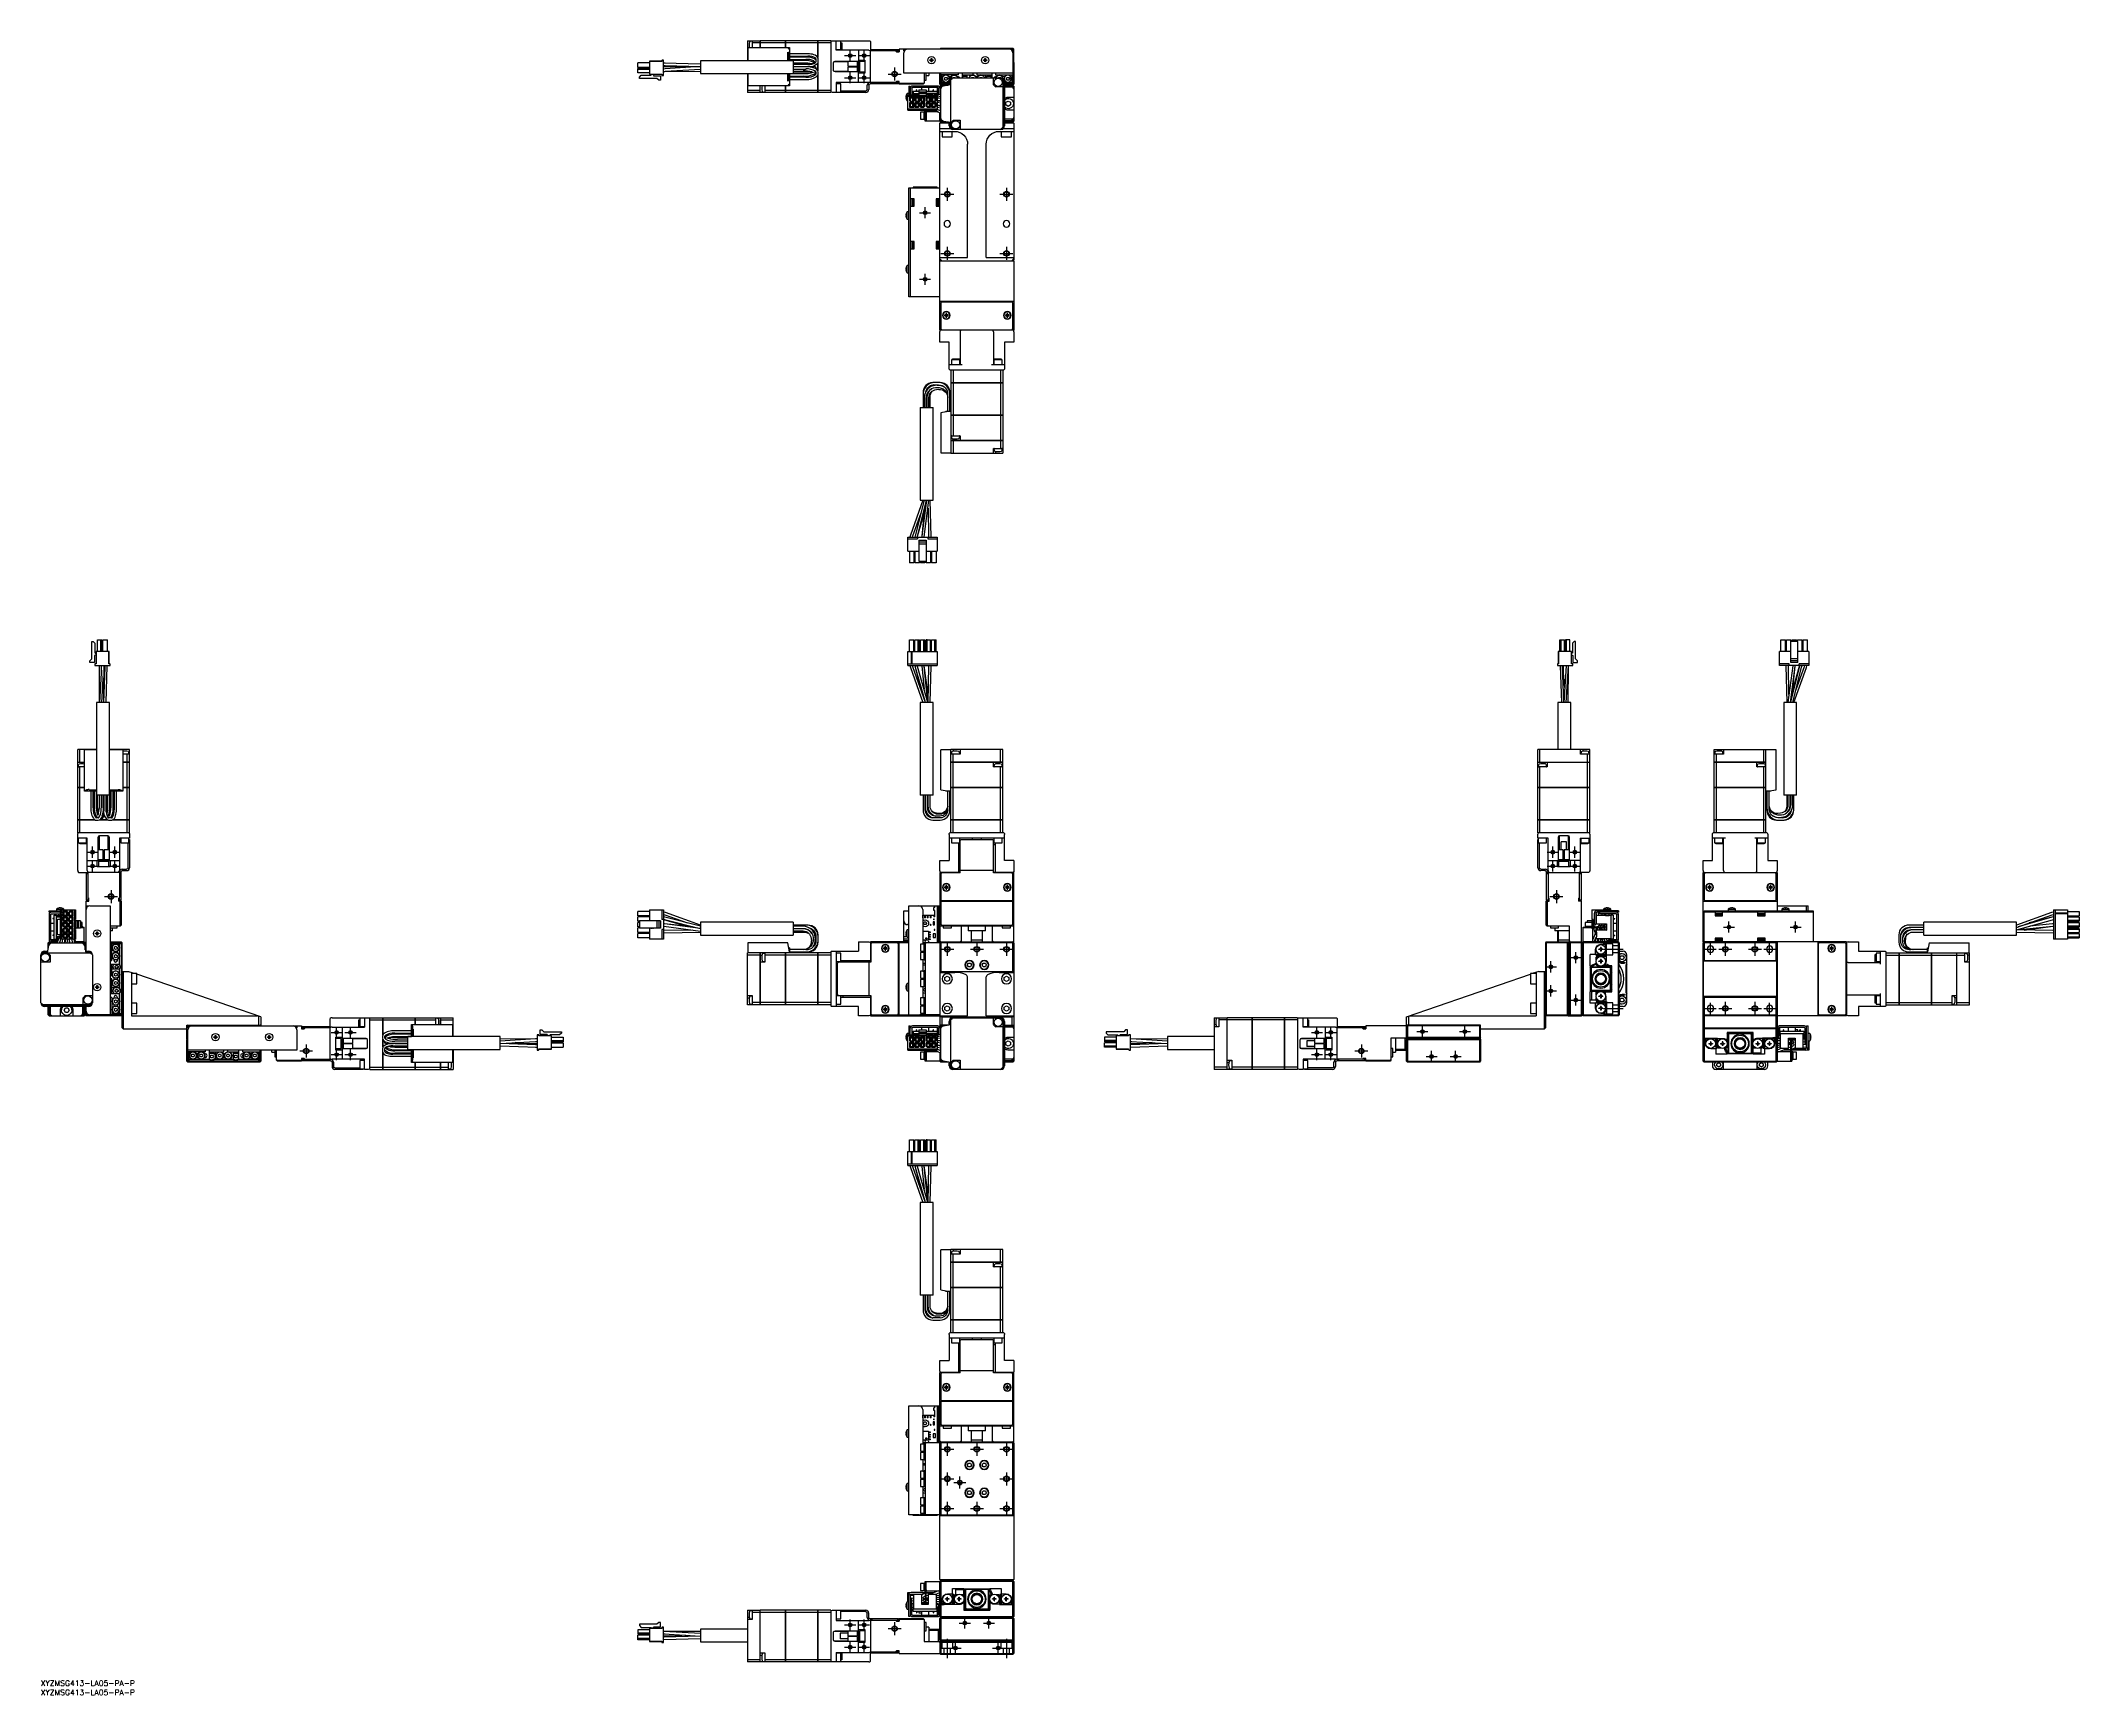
# Model space of a CAD drawing. Extents: x 0 to 1102, y -8 to 887.
import ezdxf

# ---------------------------------------------------------------- set-up
doc = ezdxf.new("R2010")
doc.units = 0
doc.header["$LTSCALE"] = 0.5
doc.linetypes.add('CENTER', pattern=[50.8, 31.75, -6.35, 6.35, -6.35])
doc.linetypes.add('DASHED', pattern=[19.05, 12.7, -6.35])
for name, color, linetype in [('MSM_CENTER', 1, 'CENTER'), ('MSM_CONTINUOUS', 7, 'CONTINUOUS'), ('MSM_DASHED', 4, 'DASHED'), ('MSM_NARROW', 5, 'CONTINUOUS'), ('MSM_PART_NUMBER', 7, 'CONTINUOUS')]:
    doc.layers.add(name, color=color, linetype=linetype)
doc.styles.get("Standard").update_dxf_attribs({"font": 'txt.shx', "height": 3, "bigfont": 'bigfont.shx'})

# ---------------------------------------------------------------- blocks, each defined once
blk = doc.blocks.new('*U2')
at = {"layer": 'MSM_PART_NUMBER'}
blk.add_text('XYZMSG413-LA05-PA-P', height=3, dxfattribs=at).set_placement((0, -3))
blk = doc.blocks.new('*U3')
at = {"layer": 'MSM_PART_NUMBER'}
blk.add_text('XYZMSG413-LA05-PA-P', height=3, dxfattribs=at).set_placement((0, -8))

msp = doc.modelspace()

# ---------------------------------------------------------------- linework, layer by layer
at = {"layer": 'MSM_CENTER'}
for p, q in [((434.7, 878.7), (440.7, 878.7)), ((437.7, 875.7), (437.7, 881.7)), ((442.2, 878.7), (448.2, 878.7)), ((445.2, 875.7), (445.2, 881.7)), ((461.7, 872.2), (461.7, 865.2)), ((434.7, 866.7), (440.7, 866.7)), ((437.7, 863.7), (437.7, 869.7)), ((442.2, 866.7), (448.2, 866.7)), ((445.2, 863.7), (445.2, 869.7)), ((458.2, 868.7), (465.2, 868.7)), ((490.2, 807.2), (490.2, 800.2)), ((522.2, 807.2), (522.2, 800.2)), ((475.2, 793.7), (481.2, 793.7)), ((478.2, 790.7), (478.2, 796.7)), ((486.7, 803.7), (493.7, 803.7)), ((518.7, 803.7), (525.7, 803.7)), ((486.7, 771.7), (493.7, 771.7)), ((490.2, 775.2), (490.2, 768.2)), ((518.7, 771.7), (525.7, 771.7)), ((522.2, 775.2), (522.2, 768.2)), ((478.2, 754.7), (478.2, 760.7)), ((475.2, 757.7), (481.2, 757.7)), ((25, 447.9), (31, 447.9)), ((28, 444.9), (28, 450.9)), ((28, 437.4), (28, 443.4)), ((37, 447.9), (43, 447.9)), ((40, 444.9), (40, 450.9)), ((40, 437.4), (40, 443.4)), ((814.6, 447.9), (820.6, 447.9)), ((817.6, 444.9), (817.6, 450.9)), ((817.6, 437.4), (817.6, 443.4)), ((826.6, 447.9), (832.6, 447.9)), ((829.6, 444.9), (829.6, 450.9)), ((829.6, 437.4), (829.6, 443.4)), ((25, 440.4), (31, 440.4)), ((37, 440.4), (43, 440.4)), ((814.6, 440.4), (820.6, 440.4)), ((826.6, 440.4), (832.6, 440.4)), ((34.5, 423.9), (41.5, 423.9)), ((38, 427.4), (38, 420.4)), ((816.1, 423.9), (823.1, 423.9)), ((819.6, 427.4), (819.6, 420.4)), ((912.9, 404.4), (912.9, 410.4)), ((948.9, 404.4), (948.9, 410.4)), ((490.2, 398.9), (490.2, 391.9)), ((506.2, 398.9), (506.2, 391.9)), ((522.2, 398.9), (522.2, 391.9)), ((902.9, 392.3), (902.9, 398.5)), ((909.9, 407.4), (915.9, 407.4)), ((910.9, 398.9), (910.9, 391.9)), ((926.9, 398.9), (926.9, 391.9)), ((934.9, 392.3), (934.9, 398.5)), ((945.9, 407.4), (951.9, 407.4)), ((486.7, 395.4), (493.7, 395.4)), ((502.7, 395.4), (509.7, 395.4)), ((518.7, 395.4), (525.7, 395.4)), ((813.6, 385.9), (819.6, 385.9)), ((816.6, 382.9), (816.6, 388.9)), ((827.1, 390.9), (833.1, 390.9)), ((830.1, 387.9), (830.1, 393.9)), ((845.1, 395.4), (855.6, 395.4)), ((899.8, 395.4), (906, 395.4)), ((907.4, 395.4), (914.4, 395.4)), ((923.4, 395.4), (930.4, 395.4)), ((931.8, 395.4), (938, 395.4)), ((816.6, 369.9), (816.6, 375.9)), ((813.6, 372.9), (819.6, 372.9)), ((827.1, 367.9), (833.1, 367.9)), ((830.1, 364.9), (830.1, 370.9)), ((902.9, 360.3), (902.9, 366.5)), ((910.9, 366.9), (910.9, 359.9)), ((926.9, 366.9), (926.9, 359.9)), ((934.9, 360.3), (934.9, 366.5)), ((160, 347.4), (160, 353.4)), ((167.5, 347.4), (167.5, 353.4)), ((690.1, 347.4), (690.1, 353.4)), ((697.6, 347.4), (697.6, 353.4)), ((747.1, 347.9), (747.1, 353.9)), ((770.1, 347.9), (770.1, 353.9)), ((845.1, 363.4), (855.6, 363.4)), ((899.8, 363.4), (906, 363.4)), ((907.4, 363.4), (914.4, 363.4)), ((923.4, 363.4), (930.4, 363.4)), ((931.8, 363.4), (938, 363.4)), ((143.5, 343.9), (143.5, 336.9)), ((157, 350.4), (163, 350.4)), ((164.5, 350.4), (170.5, 350.4)), ((687.1, 350.4), (693.1, 350.4)), ((694.6, 350.4), (700.6, 350.4)), ((714.1, 343.9), (714.1, 336.9)), ((744.1, 350.9), (750.1, 350.9)), ((767.1, 350.9), (773.1, 350.9)), ((140, 340.4), (147, 340.4)), ((157, 338.4), (163, 338.4)), ((160, 335.4), (160, 341.4)), ((164.5, 338.4), (170.5, 338.4)), ((167.5, 335.4), (167.5, 341.4)), ((687.1, 338.4), (693.1, 338.4)), ((690.1, 335.4), (690.1, 341.4)), ((694.6, 338.4), (700.6, 338.4)), ((697.6, 335.4), (697.6, 341.4)), ((710.6, 340.4), (717.6, 340.4)), ((749.1, 337.4), (755.1, 337.4)), ((752.1, 334.4), (752.1, 340.4)), ((762.1, 337.4), (768.1, 337.4)), ((765.1, 334.4), (765.1, 340.4)), ((486.7, 125), (493.7, 125)), ((490.2, 128.5), (490.2, 121.5)), ((502.7, 125), (509.7, 125)), ((506.2, 128.5), (506.2, 121.5)), ((518.7, 125), (525.7, 125)), ((522.2, 128.5), (522.2, 121.5)), ((490.2, 112.5), (490.2, 105.5)), ((497, 103.8), (497, 110.3)), ((522.2, 112.5), (522.2, 105.5)), ((486.7, 109), (493.7, 109)), ((493.7, 107), (500.2, 107)), ((518.7, 109), (525.7, 109)), ((486.7, 93), (493.7, 93)), ((490.2, 96.5), (490.2, 89.5)), ((502.7, 93), (509.7, 93)), ((506.2, 96.5), (506.2, 89.5)), ((518.7, 93), (525.7, 93)), ((522.2, 96.5), (522.2, 89.5)), ((499.7, 28), (499.7, 34)), ((512.7, 28), (512.7, 34)), ((434.7, 30), (440.7, 30)), ((437.7, 27), (437.7, 33)), ((442.2, 30), (448.2, 30)), ((445.2, 27), (445.2, 33)), ((458.2, 28), (465.2, 28)), ((461.7, 31.5), (461.7, 24.5)), ((490.2, 22.5), (490.2, 12)), ((496.7, 31), (502.7, 31)), ((509.7, 31), (515.7, 31)), ((522.2, 22.5), (522.2, 12)), ((434.7, 18), (440.7, 18)), ((437.7, 15), (437.7, 21)), ((442.2, 18), (448.2, 18)), ((445.2, 15), (445.2, 21)), ((491.7, 17.5), (497.7, 17.5)), ((494.7, 14.5), (494.7, 20.5)), ((514.7, 17.5), (520.7, 17.5)), ((517.7, 14.5), (517.7, 20.5))]:
    msp.add_line(p, q, dxfattribs=at)
at = {"layer": 'MSM_CONTINUOUS'}
for p, q in [((382.2, 886.7), (382.2, 875.9)), ((382.2, 886.7), (389.1, 886.7)), ((382.3, 882.9), (382.2, 882.9)), ((382.3, 883), (382.3, 875.9)), ((382.3, 883), (404.8, 883)), ((384.5, 886.4), (383.7, 886.3)), ((384.7, 886.7), (384.7, 883)), ((389.1, 885.5), (384.7, 885.5)), ((389.1, 886.7), (389.1, 883)), ((389.1, 883), (389.1, 886.7)), ((402.7, 886.7), (389.1, 886.7)), ((389.1, 886.7), (389.1, 886.7)), ((402.7, 885.5), (389.1, 885.5)), ((389.1, 885.5), (389.1, 885.5)), ((402.7, 886.7), (402.7, 883)), ((402.7, 883), (402.7, 886.7)), ((420.2, 886.7), (402.7, 886.7)), ((402.7, 886.7), (402.7, 886.7)), ((420.2, 885.5), (402.7, 885.5)), ((402.7, 885.5), (402.7, 885.5)), ((404.2, 882.3), (404.8, 882.9)), ((404.8, 883), (404.8, 875.9)), ((420.2, 877.6), (420.2, 886.7)), ((420.2, 886.7), (420.2, 877.6)), ((427.2, 886.7), (420.2, 886.7)), ((420.2, 886.7), (420.2, 886.7)), ((427.2, 885.5), (420.2, 885.5)), ((420.2, 885.5), (420.2, 885.5)), ((427.2, 886.7), (427.2, 858.7)), ((428.2, 886.7), (447.7, 886.7)), ((430.2, 881.6), (430.2, 886.7)), ((432.7, 886.4), (430.2, 886.4)), ((430.2, 881.9), (432.7, 881.9)), ((432.7, 881.9), (432.7, 886.4)), ((432.7, 885.6), (433.2, 885.6)), ((433.2, 885.6), (433.2, 881.6)), ((448.7, 886.3), (448.7, 881.2)), ((448.9, 881.2), (448.9, 882)), ((448.9, 882), (463.9, 882)), ((449.4, 882), (449.4, 881.2)), ((463.4, 881.2), (463.4, 882)), ((463.9, 882), (463.9, 881.2)), ((464.2, 882.2), (464.2, 880.7)), ((525.7, 882.2), (464.2, 882.2)), ((466.7, 881), (466.7, 882.2)), ((486.7, 882.7), (486.2, 882.2)), ((486.7, 882.2), (486.4, 882.4)), ((486.7, 882.7), (525.7, 882.7)), ((526.2, 882.2), (525.7, 882.7)), ((525.9, 882.4), (525.7, 882.2)), ((525.7, 882.2), (525.7, 881)), ((526.2, 875), (526.2, 882.2)), ((322.8, 872.3), (322.8, 874.7)), ((329.1, 874.7), (322.8, 874.7)), ((329.1, 872.3), (322.8, 872.3)), ((329.1, 871.7), (322.8, 871.7)), ((322.8, 869.3), (322.8, 871.7)), ((329.1, 871.1), (322.8, 871.1)), ((329.1, 875.7), (329.1, 868.6)), ((335.8, 875.7), (329.1, 875.7)), ((335.8, 875.4), (329.1, 875.4)), ((335.8, 875.8), (335.8, 875.4)), ((336.8, 876.1), (336.1, 876.1)), ((336.8, 867.9), (336.8, 876.1)), ((337.6, 874.6), (336.8, 874.6)), ((336.9, 874.6), (336.8, 874.6)), ((336.8, 873.3), (337.6, 873.3)), ((336.8, 872.8), (337.4, 872.8)), ((337.6, 871.5), (336.8, 871.4)), ((356.8, 874), (336.9, 874.6)), ((337.4, 872.8), (356.8, 872.7)), ((337.6, 873.3), (356.8, 872.7)), ((356.8, 872.7), (337.6, 871.5)), ((337.6, 870.2), (356.8, 871.4)), ((342.3, 872.8), (348.6, 872.2)), ((356.8, 875.9), (356.8, 868.9)), ((406.8, 875.9), (356.8, 875.9)), ((403.9, 875.9), (403.9, 880.5)), ((404.4, 875.9), (404.4, 880.3)), ((404.8, 880.3), (404.4, 880.3)), ((414.8, 879.6), (404.8, 879.6)), ((404.8, 878.4), (414.8, 878.4)), ((413.8, 877.8), (404.8, 877.8)), ((404.8, 876.6), (413.8, 876.6)), ((412.8, 876), (404.8, 876)), ((406.8, 875.9), (406.8, 868.9)), ((406.8, 874.8), (412.8, 874.8)), ((413.8, 874.2), (406.8, 874.2)), ((414.8, 873.9), (406.8, 873.9)), ((406.8, 872.7), (414.8, 872.7)), ((413.8, 872.6), (406.8, 872.6)), ((406.8, 871.4), (413.8, 871.4)), ((415.9, 874.1), (413.8, 874.2)), ((415.8, 874.1), (413.8, 874.2)), ((418.2, 875.7), (418.2, 874.9)), ((418.4, 873), (418.3, 873.3)), ((418.4, 873), (418.3, 873.3)), ((418.4, 872.6), (418.4, 873.3)), ((418.4, 872.5), (418.4, 873)), ((418.4, 873), (418.4, 873)), ((418.4, 872.5), (418.4, 873)), ((418.4, 873), (418.4, 873)), ((418.4, 872.5), (418.4, 872.6)), ((419.2, 877), (419.2, 875.3)), ((419.2, 871.5), (419.3, 871.7)), ((419.3, 871.7), (419.4, 871.9)), ((420.2, 874.6), (420.2, 870.4)), ((420.2, 874.6), (420.2, 870.4)), ((420.2, 870.4), (420.2, 874.6)), ((420.4, 875.3), (420.4, 877)), ((428.7, 870.6), (428.7, 874.8)), ((436.4, 875.2), (428.8, 875.2)), ((429.5, 875.6), (441.9, 875.6)), ((447.7, 881.6), (430.2, 881.6)), ((436.4, 875.6), (436.4, 872.9)), ((436.4, 872.9), (441.6, 872.9)), ((436.4, 872.4), (436.4, 869.8)), ((441.6, 872.4), (436.4, 872.4)), ((441.6, 872.9), (441.6, 875.6)), ((441.9, 875.2), (441.6, 875.2)), ((441.6, 869.8), (441.6, 872.4)), ((441.9, 870.2), (441.9, 875.2)), ((442.1, 875), (441.9, 875.2)), ((442.1, 875.6), (442.2, 875.5)), ((442.2, 875.6), (442.1, 875.6)), ((442.1, 875.6), (442.1, 869.8)), ((442.2, 881.6), (442.2, 875.6)), ((442.2, 876.2), (445.7, 876.2)), ((442.7, 875.4), (442.7, 869.9)), ((445.7, 875.4), (442.7, 875.4)), ((445.7, 876.2), (445.7, 869.2)), ((448.7, 864.2), (448.7, 881.2)), ((463.9, 881.2), (448.7, 881.2)), ((462.7, 880.7), (462.2, 881.2)), ((464.2, 880.9), (462.4, 880.9)), ((462.7, 880.7), (464.2, 880.7)), ((466.7, 869.2), (466.7, 880.2)), ((480.8, 876), (480.8, 876.4)), ((480.8, 876.4), (481.5, 876.4)), ((481.5, 876), (480.8, 876)), ((481.5, 877.1), (481.9, 877.1)), ((481.5, 876.4), (481.5, 877.1)), ((481.5, 876.3), (481.5, 876.4)), ((481.5, 876.3), (481.8, 876.3)), ((481.5, 876), (481.5, 876.3)), ((481.5, 875.3), (481.5, 876)), ((481.5, 876), (481.5, 876)), ((481.8, 876), (481.5, 876)), ((481.9, 875.3), (481.5, 875.3)), ((481.8, 876.3), (481.9, 876.4)), ((481.8, 876.3), (481.8, 876)), ((481.8, 876), (481.9, 876)), ((481.9, 877.1), (481.9, 876.4)), ((481.9, 876.4), (482.6, 876.4)), ((481.9, 876), (481.9, 875.3)), ((482.6, 876), (481.9, 876)), ((482.6, 876.4), (482.6, 876)), ((509.8, 876), (509.8, 876.4)), ((509.8, 876.4), (510.5, 876.4)), ((510.5, 876), (509.8, 876)), ((510.5, 877.1), (510.9, 877.1)), ((510.5, 876.4), (510.5, 877.1)), ((510.5, 876.3), (510.5, 876.4)), ((510.5, 876.3), (510.8, 876.3)), ((510.5, 876), (510.5, 876.3)), ((510.5, 875.3), (510.5, 876)), ((510.5, 876), (510.5, 876)), ((510.8, 876), (510.5, 876)), ((510.9, 875.3), (510.5, 875.3)), ((510.8, 876.3), (510.9, 876.4)), ((510.8, 876.3), (510.8, 876)), ((510.8, 876), (510.9, 876)), ((510.9, 877.1), (510.9, 876.4)), ((510.9, 876.4), (511.6, 876.4)), ((511.6, 876), (510.9, 876)), ((510.9, 876), (510.9, 875.3)), ((511.6, 876.4), (511.6, 876)), ((525.7, 880.2), (525.7, 863.2)), ((525.7, 879.4), (526, 879.4)), ((525.7, 878.2), (526, 878.2)), ((525.7, 876.2), (526.2, 875.7)), ((526.2, 875.7), (525.7, 875.7)), ((526.2, 875.5), (525.7, 875.5)), ((525.8, 875.3), (525.7, 875.3)), ((526.2, 874.7), (525.7, 875.2)), ((525.9, 874.9), (525.7, 874.7)), ((526, 879.4), (526, 878.2)), ((526.1, 875), (526.1, 874.8)), ((526.2, 875), (526.1, 874.9)), ((526.2, 874.7), (526.2, 863.2)), ((329.1, 869.3), (322.8, 869.3)), ((323.7, 867), (324.7, 868)), ((323.7, 866.3), (323.7, 867)), ((333.2, 866.3), (323.7, 866.3)), ((324.7, 868), (329.8, 868)), ((329.1, 868.6), (335.8, 868.6)), ((330.1, 868.3), (330.1, 868.6)), ((331.2, 868.6), (331.2, 868)), ((331.4, 867.8), (335.2, 867.8)), ((334.2, 865.3), (333.2, 866.3)), ((335.2, 865.3), (334.2, 865.3)), ((335.2, 867.8), (335.2, 865.3)), ((335.8, 868.6), (335.8, 868.2)), ((336.1, 867.9), (336.8, 867.9)), ((336.8, 870.1), (337.6, 870.2)), ((336.8, 870.1), (337.4, 870.1)), ((336.8, 870.1), (337.1, 870.1)), ((337.1, 870.1), (356.8, 870.3)), ((356.8, 868.9), (406.8, 868.9)), ((382.2, 868.9), (382.2, 858.7)), ((389.1, 859.8), (382.2, 859.8)), ((382.3, 868.9), (382.3, 862.4)), ((404.8, 862.4), (382.3, 862.4)), ((389.1, 858.7), (389.1, 862.4)), ((389.1, 858.7), (389.1, 862.4)), ((389.1, 859.8), (389.1, 859.8)), ((391.6, 862.4), (391.6, 858.7)), ((402.7, 859.8), (391.6, 859.8)), ((402.7, 862.4), (402.7, 858.7)), ((402.7, 858.7), (402.7, 862.4)), ((420.2, 859.8), (402.7, 859.8)), ((402.7, 859.8), (402.7, 859.8)), ((403.9, 864.9), (403.9, 868.9)), ((404.8, 862.5), (404.2, 863.1)), ((404.4, 865.1), (404.4, 868.9)), ((404.8, 865.1), (404.4, 865.1)), ((404.8, 868.9), (404.8, 862.4)), ((412.3, 868.8), (404.8, 868.8)), ((404.8, 867.6), (412.3, 867.6)), ((413.8, 867), (404.8, 867)), ((404.8, 865.8), (413.8, 865.8)), ((406.8, 870.3), (412.2, 870.3)), ((406.8, 869.4), (412.3, 869.4)), ((412.2, 870.3), (412.2, 870.3)), ((412.2, 870.3), (412.2, 870.3)), ((417.6, 869.5), (417.7, 869.3)), ((418.8, 869.7), (418.8, 870)), ((419.2, 869.7), (419.2, 868.7)), ((420.2, 858.7), (420.2, 868)), ((420.2, 868), (420.2, 858.7)), ((427.2, 859.8), (420.2, 859.8)), ((420.2, 859.8), (420.2, 859.8)), ((420.4, 868.7), (420.4, 869.7)), ((420.4, 868.7), (420.4, 869.7)), ((428.8, 870.2), (436.4, 870.2)), ((441.9, 869.8), (429.5, 869.8)), ((430.2, 864.2), (430.2, 858.7)), ((447.7, 864.2), (430.2, 864.2)), ((432.7, 863.4), (430.2, 863.4)), ((432.7, 858.9), (432.7, 863.4)), ((441.6, 870.2), (441.9, 870.2)), ((441.9, 870.2), (442.1, 870.4)), ((442.2, 869.8), (442.1, 869.8)), ((442.2, 869.8), (442.1, 869.8)), ((442.2, 864.2), (442.2, 869.8)), ((445.7, 869.2), (442.2, 869.2)), ((442.7, 869.9), (445.7, 869.9)), ((446.9, 860.3), (446.9, 862.6)), ((447.7, 862.6), (447.7, 860.3)), ((463.9, 864.2), (448.5, 864.2)), ((463.9, 863.4), (448.5, 863.4)), ((448.9, 863.4), (448.9, 864.2)), ((449.4, 864.2), (449.4, 863.4)), ((462.2, 864.2), (462.7, 864.7)), ((464.2, 864.7), (462.7, 864.7)), ((463.4, 863.4), (463.4, 864.2)), ((463.9, 864.2), (463.9, 863.4)), ((464.2, 863.2), (464.2, 864.7)), ((464.2, 863.7), (477.1, 863.7)), ((477.2, 863.2), (464.2, 863.2)), ((525.7, 869.2), (466.7, 869.2)), ((469.4, 862.2), (469.4, 857.5)), ((469.4, 862.2), (470.2, 862.2)), ((470.2, 862.2), (470.2, 857.5)), ((471, 861), (471, 857.5)), ((485, 862.2), (471.4, 862.2)), ((485, 861.4), (471.4, 861.4)), ((473.6, 859.4), (473.6, 860.2)), ((473.8, 860.2), (473.6, 860.2)), ((473.8, 859.4), (473.8, 860.2)), ((474.9, 860.1), (474.9, 857)), ((474.9, 860.1), (478.8, 860.1)), ((476.2, 861.4), (476.2, 860.1)), ((476.6, 863.2), (477.1, 863.7)), ((477.1, 863.7), (477.7, 864)), ((477.7, 863.7), (477.2, 863.2)), ((477.7, 869.2), (477.7, 863.7)), ((477.7, 865.4), (478.7, 865.4)), ((478.7, 865.4), (478.7, 869.2)), ((478.7, 867.9), (480.2, 867.9)), ((478.8, 860.1), (478.8, 857)), ((480.2, 869.2), (480.2, 867.9)), ((480.2, 859.4), (480.2, 861.4)), ((482.8, 860.2), (482.6, 860.2)), ((482.6, 859.4), (482.6, 860.2)), ((482.8, 859.4), (482.8, 860.2)), ((484.9, 857.2), (484.9, 861.2)), ((485.3, 861.2), (484.9, 861.2)), ((485.4, 857.2), (485.4, 861)), ((486.2, 863.2), (486.2, 869.2)), ((486.2, 863.2), (486.7, 862.7)), ((486.7, 862.7), (486.2, 862.2)), ((486.2, 862.2), (486.2, 857.6)), ((487.8, 862.2), (486.2, 862.2)), ((486.4, 861.2), (486.2, 861.2)), ((486.4, 862.9), (486.7, 863.2)), ((486.7, 862.2), (486.4, 862.4)), ((486.7, 863.2), (486.7, 869.2)), ((496.2, 868.2), (486.7, 868.2)), ((486.7, 867.7), (487.2, 868.2)), ((486.7, 864.2), (491.2, 864.2)), ((491.2, 863.2), (486.7, 863.2)), ((486.7, 862.7), (490.5, 862.7)), ((486.7, 861.4), (486.7, 862)), ((486.7, 862), (487.5, 862)), ((486.7, 844.9), (486.7, 860.5)), ((487.2, 868.2), (487.2, 863.2)), ((487.2, 862), (487.2, 861.7)), ((488.2, 862.3), (492.2, 863)), ((488.6, 866.2), (489, 866.9)), ((489, 865.4), (488.6, 866.2)), ((489, 866.9), (489.9, 866.9)), ((489.9, 865.4), (489, 865.4)), ((489.9, 866.9), (490.3, 866.2)), ((490.3, 866.2), (489.9, 865.4)), ((492.2, 867.2), (491.2, 867.2)), ((491.2, 865.2), (491.2, 865.2)), ((491.2, 862.8), (491.2, 864.7)), ((491.6, 862.9), (491.6, 864.7)), ((492.2, 839.8), (492.2, 865.5)), ((493.2, 866.7), (519.2, 866.7)), ((493.3, 866.7), (493.5, 866.9)), ((493.5, 866.9), (494.4, 866.9)), ((494.4, 866.9), (494.5, 866.7)), ((496.2, 867.2), (495.7, 867.2)), ((496.2, 868.2), (496.2, 869.2)), ((498.2, 869.2), (498.2, 866.7)), ((498.2, 868.2), (504.2, 868.2)), ((500.9, 866.7), (500.9, 868.2)), ((503.3, 866.7), (503.5, 866.9)), ((503.5, 866.9), (504.4, 866.9)), ((504.2, 868.2), (504.2, 869.2)), ((504.4, 866.9), (504.5, 866.7)), ((506.7, 867.2), (505.7, 867.2)), ((506.2, 869.2), (506.2, 868.2)), ((506.2, 868.2), (514.2, 868.2)), ((507.8, 866.7), (508, 866.9)), ((508, 866.9), (508.9, 866.9)), ((508.9, 866.9), (509, 866.7)), ((510.9, 868.2), (510.9, 866.7)), ((514.2, 869.2), (514.2, 866.7)), ((515.2, 862.9), (515.2, 866.7)), ((516.2, 869.2), (516.2, 868.2)), ((516.2, 868.2), (525.7, 868.2)), ((516.7, 867.2), (516.2, 867.2)), ((520.2, 861.7), (516.4, 861.7)), ((517.8, 866.7), (518, 866.9)), ((518, 866.9), (518.9, 866.9)), ((518.9, 866.9), (519, 866.7)), ((521.3, 867.2), (520.2, 867.2)), ((520.2, 865.5), (520.2, 839.8)), ((520.8, 864.7), (520.8, 840.7)), ((521.1, 865.2), (521.3, 865.2)), ((521.2, 864.7), (521.2, 840.7)), ((521.2, 864.2), (525.7, 864.2)), ((525.7, 863.2), (521.2, 863.2)), ((525.7, 862.7), (521.2, 862.7)), ((526.2, 862.2), (521.2, 862.2)), ((521.2, 862), (525.7, 862)), ((525.2, 861.6), (521.2, 861.6)), ((522.1, 866.2), (522.5, 866.9)), ((522.5, 865.4), (522.1, 866.2)), ((522.5, 866.9), (523.4, 866.9)), ((523.4, 865.4), (522.5, 865.4)), ((523.4, 866.9), (523.8, 866.2)), ((523.8, 866.2), (523.4, 865.4)), ((525.2, 863.2), (525.2, 868.2)), ((525.2, 868.2), (525.7, 867.7)), ((525.2, 861.6), (525.2, 862)), ((525.7, 863.2), (525.9, 862.9)), ((525.7, 862.7), (525.9, 862.9)), ((526.2, 862.2), (525.7, 862.7)), ((525.9, 862.4), (525.7, 862.2)), ((525.7, 862), (525.7, 861.4)), ((525.9, 862.9), (526.2, 863.2)), ((526.2, 861.2), (526, 861.2)), ((526.2, 862.2), (526.2, 843.2)), ((389.1, 858.7), (382.2, 858.7)), ((389.1, 858.7), (389.1, 858.7)), ((402.7, 858.7), (389.1, 858.7)), ((390.6, 859), (391.4, 858.9)), ((420.2, 858.7), (402.7, 858.7)), ((402.7, 858.7), (402.7, 858.7)), ((427.2, 858.7), (420.2, 858.7)), ((420.2, 858.7), (420.2, 858.7)), ((430.2, 858.7), (428.2, 858.7)), ((430.2, 858.9), (432.7, 858.9)), ((430.9, 858.7), (430.9, 858.9)), ((446.1, 858.7), (430.9, 858.7)), ((431.4, 858.9), (431.4, 858.7)), ((446.1, 859.5), (432.7, 859.5)), ((467.8, 856.4), (467.9, 856.4)), ((467.9, 856), (467.8, 856)), ((467.9, 857.1), (467.9, 857.1)), ((467.9, 856.4), (467.9, 856)), ((467.9, 855.3), (467.9, 855.3)), ((468.5, 854.2), (468.5, 858.2)), ((469.4, 858.2), (468.5, 858.2)), ((468.5, 854.2), (468.9, 854.2)), ((468.9, 849.2), (468.9, 857.5)), ((468.9, 857.5), (474.1, 857.5)), ((468.9, 856.8), (484.8, 856.8)), ((468.9, 849.9), (470.7, 849.9)), ((468.9, 849.2), (484.8, 849.2)), ((469.7, 856.1), (469.7, 854.3)), ((472.1, 856.1), (469.7, 856.1)), ((469.7, 854.3), (470.3, 853.7)), ((469.7, 853.1), (469.7, 850.7)), ((472.1, 853.1), (469.7, 853.1)), ((469.7, 850.7), (472.1, 850.7)), ((470.2, 855.6), (470.2, 854.4)), ((471.6, 855.6), (470.2, 855.6)), ((470.2, 854.4), (470.4, 854.1)), ((470.2, 852.6), (470.2, 851.4)), ((471.6, 852.6), (470.2, 852.6)), ((470.2, 851.4), (470.4, 851.1)), ((470.3, 853.7), (472.1, 853.7)), ((470.4, 854.1), (471.4, 854.1)), ((470.4, 851.1), (471.4, 851.1)), ((476.9, 849.2), (470.6, 849.2)), ((470.7, 849.8), (470.7, 849.9)), ((471, 849.9), (484.8, 849.9)), ((471, 849.9), (471, 849.8)), ((471.4, 854.1), (471.6, 854.4)), ((471.4, 851.1), (471.6, 851.4)), ((471.6, 854.4), (471.6, 855.6)), ((471.6, 851.4), (471.6, 852.6)), ((471.7, 859.4), (471.7, 858.2)), ((471.7, 859.4), (474.9, 859.4)), ((471.7, 858.2), (474.9, 858.2)), ((471.9, 857.5), (471.9, 858.2)), ((472.1, 853.7), (472.1, 856.1)), ((472.1, 850.7), (472.1, 853.1)), ((472.5, 858.2), (472.5, 857.6)), ((472.9, 857.6), (472.5, 857.6)), ((472.7, 856.1), (472.7, 854.3)), ((475.1, 856.1), (472.7, 856.1)), ((472.7, 854.3), (473.3, 853.7)), ((475.1, 853.1), (472.7, 853.1)), ((472.7, 853.1), (472.7, 850.7)), ((472.7, 850.7), (474.5, 850.7)), ((472.9, 857.5), (472.9, 858.2)), ((473.2, 855.6), (473.2, 854.4)), ((474.6, 855.6), (473.2, 855.6)), ((473.2, 854.4), (473.4, 854.1)), ((473.2, 852.6), (473.2, 851.4)), ((474.6, 852.6), (473.2, 852.6)), ((473.2, 851.4), (473.4, 851.1)), ((473.3, 853.7), (475.1, 853.7)), ((473.4, 854.1), (474.4, 854.1)), ((473.4, 851.1), (474.4, 851.1)), ((473.9, 857.7), (474.9, 857.7)), ((473.9, 857.5), (473.9, 857.7)), ((474.1, 857.5), (474.1, 856.8)), ((474.4, 854.1), (474.6, 854.4)), ((474.4, 851.1), (474.6, 851.4)), ((474.5, 850.7), (475.1, 851.3)), ((474.6, 854.4), (474.6, 855.6)), ((474.6, 851.4), (474.6, 852.6)), ((474.9, 859), (478.8, 859)), ((474.9, 858.3), (478.8, 858.3)), ((474.9, 857.3), (478.8, 857.3)), ((475.1, 853.7), (475.1, 856.1)), ((475.1, 851.3), (475.1, 853.1)), ((475.7, 856.1), (475.7, 854.3)), ((478.1, 856.1), (475.7, 856.1)), ((475.7, 854.3), (476.3, 853.7)), ((478.1, 853.1), (475.7, 853.1)), ((475.7, 853.1), (475.7, 850.7)), ((475.7, 850.7), (477.5, 850.7)), ((476, 857.3), (476, 856.8)), ((476.2, 855.6), (476.2, 854.4)), ((477.6, 855.6), (476.2, 855.6)), ((476.2, 854.4), (476.4, 854.1)), ((476.2, 852.6), (476.2, 851.4)), ((477.6, 852.6), (476.2, 852.6)), ((476.2, 851.4), (476.4, 851.1)), ((476.3, 853.7), (478.1, 853.7)), ((476.4, 854.1), (477.4, 854.1)), ((476.4, 851.1), (477.4, 851.1)), ((476.9, 849.2), (476.9, 849.2)), ((477.4, 854.1), (477.6, 854.4)), ((477.4, 851.1), (477.6, 851.4)), ((477.5, 850.7), (478.1, 851.3)), ((477.6, 854.4), (477.6, 855.6)), ((477.6, 851.4), (477.6, 852.6)), ((477.7, 857.3), (477.7, 856.8)), ((478.1, 853.7), (478.1, 856.1)), ((478.1, 851.3), (478.1, 853.1)), ((478.2, 849.2), (478.2, 848.2)), ((478.7, 856.1), (478.7, 854.3)), ((481.1, 856.1), (478.7, 856.1)), ((478.7, 854.3), (479.3, 853.7)), ((478.7, 853.1), (478.7, 851.3)), ((481.1, 853.1), (478.7, 853.1)), ((479.3, 850.7), (478.7, 851.3)), ((478.7, 849.2), (478.7, 843.2)), ((478.8, 859.4), (484.7, 859.4)), ((484.7, 858.2), (478.8, 858.2)), ((478.8, 857.7), (482.4, 857.7)), ((479.2, 855.6), (479.2, 854.4)), ((480.6, 855.6), (479.2, 855.6)), ((479.2, 854.4), (479.4, 854.1)), ((479.2, 852.6), (479.2, 851.4)), ((480.6, 852.6), (479.2, 852.6)), ((479.2, 851.4), (479.4, 851.1)), ((479.3, 853.7), (481.1, 853.7)), ((479.3, 850.7), (481.1, 850.7)), ((479.4, 854.1), (480.4, 854.1)), ((479.4, 851.1), (480.4, 851.1)), ((479.6, 857.5), (479.6, 856.8)), ((479.6, 857.5), (484.8, 857.5)), ((480.4, 854.1), (480.6, 854.4)), ((480.4, 851.1), (480.6, 851.4)), ((480.6, 854.4), (480.6, 855.6)), ((480.6, 851.4), (480.6, 852.6)), ((481.1, 853.7), (481.1, 856.1)), ((481.1, 850.7), (481.1, 853.1)), ((481.7, 856.1), (481.7, 853.7)), ((484.1, 856.1), (481.7, 856.1)), ((481.7, 853.7), (483.5, 853.7)), ((481.7, 853.1), (481.7, 850.7)), ((484.1, 853.1), (481.7, 853.1)), ((481.7, 850.7), (483.5, 850.7)), ((482.2, 855.6), (482.2, 854.4)), ((483.6, 855.6), (482.2, 855.6)), ((482.2, 854.4), (482.4, 854.1)), ((482.2, 852.6), (482.2, 851.4)), ((483.6, 852.6), (482.2, 852.6)), ((482.2, 851.4), (482.4, 851.1)), ((482.4, 857.7), (482.4, 857.5)), ((482.4, 854.1), (483.4, 854.1)), ((482.4, 851.1), (483.4, 851.1)), ((482.8, 849.2), (486.7, 847.6)), ((483.4, 857.5), (483.4, 858.2)), ((483.9, 857.6), (483.4, 857.6)), ((483.4, 854.1), (483.6, 854.4)), ((483.4, 851.1), (483.6, 851.4)), ((484.1, 854.3), (483.5, 853.7)), ((483.5, 850.7), (484.1, 851.3)), ((483.6, 854.4), (483.6, 855.6)), ((483.6, 851.4), (483.6, 852.6)), ((483.9, 858.2), (483.9, 857.6)), ((484.1, 854.3), (484.1, 856.1)), ((484.1, 851.3), (484.1, 853.1)), ((484.4, 858.2), (484.4, 857.5)), ((484.7, 859.4), (484.7, 858.2)), ((486.7, 857.8), (484.8, 857)), ((484.8, 857.5), (484.8, 849.2)), ((484.8, 856.4), (486.7, 856.8)), ((486.7, 855.6), (484.8, 855.5)), ((484.8, 854.3), (486.7, 854.4)), ((486.7, 854.1), (484.8, 854)), ((486.7, 853), (484.8, 853.3)), ((484.8, 852.1), (486.7, 851.8)), ((484.8, 851.8), (486.7, 851.4)), ((486.7, 850.2), (484.8, 850.6)), ((484.8, 849.6), (486.7, 848.9)), ((484.9, 857.2), (485.3, 857.2)), ((486.7, 848.9), (486, 849.1)), ((486.2, 854.1), (486.2, 854.4)), ((486.2, 851.5), (486.2, 851.9)), ((486.2, 849.1), (486.2, 849.1)), ((521.9, 853.4), (523.2, 854.1)), ((521.9, 852), (521.9, 853.4)), ((523.2, 851.2), (521.9, 852)), ((523.2, 856.2), (526.2, 856.2)), ((523.2, 854.1), (524.4, 853.4)), ((524.4, 852), (523.2, 851.2)), ((526.2, 849.2), (523.2, 849.2)), ((524.4, 853.4), (524.4, 852)), ((475.7, 848.1), (475.7, 844.3)), ((477.7, 848.1), (475.7, 848.1)), ((475.7, 844.3), (477.7, 844.3)), ((477.7, 844.2), (477.7, 848.2)), ((485.3, 848.2), (477.7, 848.2)), ((477.7, 844.2), (478.7, 844.2)), ((478.2, 844.2), (478.2, 848.2)), ((478.2, 843.2), (478.2, 844.2)), ((486.2, 843.2), (478.2, 843.2)), ((478.7, 847.7), (479.2, 848.2)), ((486.2, 843.2), (486.2, 847.8)), ((486.8, 844.2), (486.2, 844.2)), ((486.2, 843.7), (486.7, 843.2)), ((486.2, 843.2), (486.4, 842.9)), ((486.7, 842.7), (486.2, 842.2)), ((486.2, 730.2), (486.2, 842.2)), ((491.2, 842.2), (486.2, 842.2)), ((486.2, 839.2), (491.9, 839.2)), ((486.4, 842.9), (486.7, 843.2)), ((486.7, 842.7), (486.4, 842.9)), ((486.7, 843.4), (486.7, 844.2)), ((487.5, 843.4), (486.7, 843.4)), ((486.7, 843.2), (487.8, 843.2)), ((490.5, 842.7), (486.7, 842.7)), ((487.2, 843.6), (487.2, 843.4)), ((492.2, 842.4), (488.2, 843.1)), ((491.2, 840.7), (491.2, 842.6)), ((491.6, 840.7), (491.6, 842.5)), ((519.2, 838.7), (493.2, 838.7)), ((493.4, 843.7), (497.2, 843.7)), ((497.2, 843.7), (497.2, 838.7)), ((520.5, 839.2), (526.2, 839.2)), ((525.2, 844.2), (521.2, 844.2)), ((525.7, 843.4), (521.2, 843.4)), ((521.2, 843.2), (525.7, 843.2)), ((525.7, 842.7), (521.2, 842.7)), ((526.2, 842.2), (521.2, 842.2)), ((525.2, 843.4), (525.2, 844.2)), ((526.2, 844.2), (525.2, 844.2)), ((525.7, 844.2), (525.7, 843.4)), ((525.7, 843.2), (526.2, 843.7)), ((526.2, 843.2), (525.7, 842.7)), ((525.7, 843.2), (525.9, 842.9)), ((526.2, 842.2), (525.7, 842.7)), ((526.2, 842.2), (526.2, 768.2)), ((486.2, 837.7), (494.2, 837.7)), ((487.4, 837.7), (487.4, 834.7)), ((487.4, 834.7), (492.9, 834.7)), ((492.9, 834.7), (492.9, 837.7)), ((501.2, 769.5), (501.2, 830.7)), ((511.2, 769.5), (511.2, 830.7)), ((518.2, 837.7), (526.2, 837.7)), ((519.4, 837.7), (519.4, 834.7)), ((519.4, 834.7), (524.9, 834.7)), ((524.9, 834.7), (524.9, 837.7)), ((469.4, 748.2), (469.4, 807.2)), ((469.4, 807.2), (486.2, 807.2)), ((470.2, 807.2), (470.2, 748.2)), ((471.7, 807.5), (471.7, 807.2)), ((484.7, 807.5), (471.7, 807.5)), ((484.7, 807.2), (484.7, 807.5)), ((468.5, 790.2), (468.5, 794.2)), ((469.4, 794.2), (468.5, 794.2)), ((472.2, 801.2), (470.2, 801.2)), ((470.2, 797.2), (472.2, 797.2)), ((471, 801.2), (471, 797.2)), ((471.7, 801.2), (471.7, 797.2)), ((472.2, 797.2), (472.2, 801.2)), ((486.2, 801.2), (484.2, 801.2)), ((484.2, 801.2), (484.2, 797.2)), ((484.2, 797.2), (486.2, 797.2)), ((484.7, 797.2), (484.7, 801.2)), ((484.9, 797.2), (484.9, 801.2)), ((485.4, 800.2), (485.4, 801.2)), ((485.4, 798.1), (485.4, 800.2)), ((485.4, 797.2), (485.4, 798.1)), ((467.8, 792.4), (467.9, 792.4)), ((467.9, 792), (467.8, 792)), ((467.9, 793.1), (467.9, 793.1)), ((467.9, 792.4), (467.9, 792)), ((467.9, 791.3), (467.9, 791.3)), ((468.5, 790.2), (469.4, 790.2)), ((472.2, 778.2), (470.2, 778.2)), ((470.2, 774.2), (472.2, 774.2)), ((471, 778.2), (471, 774.2)), ((471.7, 778.2), (471.7, 774.2)), ((472.2, 774.2), (472.2, 778.2)), ((486.2, 778.2), (484.2, 778.2)), ((484.2, 778.2), (484.2, 774.2)), ((484.2, 774.2), (486.2, 774.2)), ((484.7, 774.2), (484.7, 778.2)), ((484.9, 774.2), (484.9, 778.2)), ((485.4, 777.2), (485.4, 778.2)), ((485.4, 775.1), (485.4, 777.2)), ((485.4, 774.2), (485.4, 775.1)), ((467.8, 763.4), (467.9, 763.4)), ((467.9, 763), (467.8, 763)), ((467.9, 764.1), (467.9, 764.1)), ((467.9, 763.4), (467.9, 763)), ((467.9, 762.3), (467.9, 762.3)), ((468.5, 761.2), (468.5, 765.2)), ((469.4, 765.2), (468.5, 765.2)), ((468.5, 761.2), (469.4, 761.2)), ((486.2, 769.5), (501.2, 769.5)), ((486.2, 768.7), (487.2, 767.7)), ((486.7, 767.7), (486.2, 768.2)), ((486.2, 767.7), (526.2, 767.7)), ((486.4, 767.9), (486.7, 768.2)), ((511.2, 769.5), (526.2, 769.5)), ((525.2, 767.7), (526.2, 768.7)), ((525.7, 768.2), (525.9, 767.9)), ((526.2, 768.2), (525.7, 767.7)), ((526.2, 767.7), (526.2, 730.2)), ((486.2, 748.2), (469.4, 748.2)), ((526.2, 745.7), (486.2, 745.7)), ((486.7, 744.2), (486.2, 744.2)), ((486.7, 743.7), (486.2, 743.7)), ((487.2, 745.4), (486.7, 744.9)), ((486.7, 744.9), (486.7, 730.9)), ((525.2, 745.4), (487.2, 745.4)), ((489.4, 739.1), (489.4, 738.4)), ((489.9, 738.4), (489.9, 739.1)), ((491.7, 745.4), (491.7, 745.7)), ((492.4, 745.7), (492.4, 745.4)), ((497.9, 745.4), (497.9, 745.7)), ((501.4, 745.7), (501.2, 745.5)), ((511.2, 745.5), (501.2, 745.5)), ((501.2, 745.5), (501.2, 745.4)), ((511.2, 745.5), (511, 745.7)), ((511.2, 745.4), (511.2, 745.5)), ((514.4, 745.7), (514.4, 745.4)), ((519.9, 745.4), (519.9, 745.7)), ((520.7, 745.7), (520.7, 745.4)), ((522.4, 739.1), (522.4, 738.4)), ((522.9, 738.4), (522.9, 739.1)), ((525.7, 744.9), (525.2, 745.4)), ((525.7, 730.9), (525.7, 744.9)), ((526.2, 744.2), (525.7, 744.2)), ((526.2, 743.7), (525.7, 743.7)), ((526.2, 730.2), (486.2, 730.2)), ((486.2, 723.7), (486.2, 729.2)), ((486.7, 730.9), (487.2, 730.4)), ((487.2, 730.4), (525.2, 730.4)), ((489.4, 738.4), (488.8, 738.4)), ((488.8, 737.9), (489.4, 737.9)), ((489.4, 737.9), (489.4, 737.3)), ((490.6, 738.4), (489.9, 738.4)), ((489.9, 737.3), (489.9, 737.9)), ((489.9, 737.9), (490.6, 737.9)), ((491.7, 730.4), (491.7, 730.2)), ((496.2, 730.4), (496.2, 730.2)), ((497.2, 730.4), (497.2, 730.2)), ((497.3, 711.7), (497.3, 729.2)), ((498.7, 730.4), (498.7, 730.2)), ((513.7, 730.2), (513.7, 730.4)), ((515.1, 729.2), (515.1, 711.7)), ((515.2, 730.4), (515.2, 730.2)), ((516.2, 730.2), (516.2, 730.4)), ((520.7, 730.2), (520.7, 730.4)), ((522.4, 738.4), (521.8, 738.4)), ((521.8, 737.9), (522.4, 737.9)), ((522.4, 737.9), (522.4, 737.3)), ((523.6, 738.4), (522.9, 738.4)), ((522.9, 737.9), (523.6, 737.9)), ((522.9, 737.3), (522.9, 737.9)), ((525.2, 730.4), (525.7, 730.9)), ((526.2, 729.2), (526.2, 723.7)), ((491.2, 723.7), (486.2, 723.7)), ((491.2, 709.7), (491.2, 723.7)), ((521.2, 723.7), (521.2, 709.7)), ((526.2, 723.7), (521.2, 723.7)), ((491.2, 711.7), (498.3, 711.7)), ((491.6, 708.7), (520.8, 708.7)), ((492.2, 708.7), (492.2, 701.7)), ((496.9, 714.2), (492.4, 714.2)), ((492.4, 714.2), (492.4, 711.7)), ((493.1, 714.2), (493.1, 714.7)), ((493.1, 714.7), (497.3, 714.7)), ((493.3, 708.7), (493.3, 701.7)), ((496.9, 711.7), (496.9, 714.2)), ((514.1, 711.7), (521.2, 711.7)), ((515.1, 714.7), (519.3, 714.7)), ((519.9, 714.2), (515.4, 714.2)), ((515.4, 714.2), (515.4, 711.7)), ((519, 708.7), (519, 701.7)), ((519.3, 714.7), (519.3, 714.2)), ((519.9, 711.7), (519.9, 714.2)), ((520.2, 708.7), (520.2, 701.7)), ((477.1, 696.3), (477.1, 688.3)), ((480.9, 695.3), (481, 696.2)), ((480.9, 688.3), (480.9, 695.3)), ((486.4, 701.9), (482.3, 701.9)), ((483.2, 700.7), (485.5, 700.7)), ((484.7, 700.4), (483.7, 700.3)), ((483.8, 699.1), (484.8, 699.2)), ((484.3, 698.1), (485.7, 698.2)), ((490.4, 695.3), (490.4, 686.3)), ((491.6, 686.3), (491.6, 696.3)), ((492.2, 701.7), (492.2, 663.7)), ((492.2, 701.7), (520.2, 701.7)), ((520.2, 701.7), (492.2, 701.7)), ((492.2, 701.7), (492.2, 701.7)), ((493.3, 701.7), (493.3, 684.2)), ((493.3, 701.7), (493.3, 701.7)), ((519, 701.7), (519, 684.2)), ((519, 701.7), (519, 701.7)), ((520.2, 701.7), (520.2, 684.2)), ((520.2, 701.7), (520.2, 701.7)), ((475.5, 688.3), (482.5, 688.3)), ((475.5, 688.3), (475.5, 638.3)), ((477.8, 693.7), (477.8, 688.3)), ((479, 688.3), (479, 693.7)), ((479.1, 693.7), (479.1, 688.3)), ((480.3, 688.3), (480.3, 693.7)), ((482.5, 638.3), (482.5, 688.3)), ((491.6, 686.3), (486.7, 685.4)), ((486.7, 685.4), (486.7, 663.8)), ((489.4, 686.3), (489.4, 685.9)), ((489.4, 686.3), (492.2, 686.3)), ((492.2, 684.2), (520.2, 684.2)), ((520.2, 684.2), (492.2, 684.2)), ((492.2, 684.2), (492.2, 684.2)), ((493.3, 684.2), (493.3, 673.1)), ((493.3, 684.2), (493.3, 684.2)), ((519, 684.2), (519, 670.6)), ((519, 684.2), (519, 684.2)), ((520.2, 684.2), (520.2, 670.6)), ((520.2, 684.2), (520.2, 684.2)), ((492.2, 673.1), (497.2, 673.1)), ((492.4, 672.9), (492.5, 672.1)), ((496.8, 672.1), (496.9, 672.9)), ((497.2, 673.1), (497.2, 670.6)), ((486.7, 663.8), (492.2, 663.8)), ((520.2, 670.6), (492.2, 670.6)), ((492.2, 670.6), (492.2, 670.6)), ((492.2, 670.6), (520.2, 670.6)), ((492.2, 663.7), (520.2, 663.7)), ((493.3, 670.6), (493.3, 663.7)), ((493.3, 670.6), (493.3, 670.6)), ((493.4, 670.6), (493.4, 671.5)), ((515.2, 663.7), (515.2, 666.2)), ((515.2, 666.2), (520.2, 666.2)), ((515.4, 666), (515.5, 665.2)), ((516.4, 663.7), (516.4, 664.6)), ((519, 670.6), (519, 666.2)), ((519, 670.6), (519, 670.6)), ((519.8, 665.2), (519.9, 666)), ((520.2, 670.6), (520.2, 670.6)), ((520.2, 670.6), (520.2, 663.7)), ((477, 638.3), (470.3, 619.3)), ((471.5, 618.9), (476, 631.4)), ((477.7, 638.3), (472.8, 619)), ((474.1, 618.7), (479, 638.1)), ((474.1, 618.8), (477.7, 631.1)), ((475.5, 638.3), (482.5, 638.3)), ((479, 638.3), (476.4, 618.7)), ((477.9, 633.9), (476.4, 618.7)), ((477.7, 618.5), (480.3, 638.3)), ((479.8, 634), (480.1, 618.4)), ((481.4, 618.4), (481, 638.3)), ((468.9, 618.3), (484.8, 618.3)), ((468.9, 610.6), (468.9, 618.3)), ((470.3, 619.3), (470, 618.3)), ((470.3, 619.3), (470, 618.3)), ((471.4, 618.3), (471.5, 618.9)), ((472.8, 619), (472.7, 618.3)), ((474, 618.3), (474.1, 618.8)), ((474, 618.3), (474.1, 618.7)), ((474.1, 618.3), (474.1, 617.3)), ((476.4, 618.7), (476.4, 618.3)), ((476.4, 618.7), (476.4, 618.3)), ((477.7, 618.3), (477.7, 618.5)), ((479.6, 618.3), (479.6, 617.3)), ((480.1, 618.4), (480.1, 618.3)), ((481.4, 618.3), (481.4, 618.5)), ((481.4, 618.3), (481.4, 618.4)), ((484.8, 618.3), (484.8, 610.6)), ((468.9, 617.3), (474.1, 617.3)), ((468.9, 610.6), (474.9, 610.6)), ((469.7, 610.6), (469.7, 604.3)), ((472.1, 610.6), (472.1, 604.3)), ((472.7, 610.6), (472.7, 604.3)), ((474.9, 612.7), (474.7, 612.7)), ((474.7, 611.6), (474.9, 611.6)), ((474.9, 616.7), (478.8, 616.7)), ((474.9, 616.7), (474.9, 605.2)), ((474.9, 615.7), (478.8, 615.7)), ((474.9, 614.7), (478.8, 614.7)), ((478.8, 616.7), (478.8, 605.2)), ((479, 612.7), (478.8, 612.7)), ((478.8, 611.6), (479, 611.6)), ((478.8, 610.6), (484.8, 610.6)), ((479.6, 617.3), (484.8, 617.3)), ((481.1, 610.6), (481.1, 604.3)), ((481.7, 610.6), (481.7, 604.3)), ((484.1, 610.6), (484.1, 604.3)), ((472.1, 604.3), (469.7, 604.3)), ((475.1, 604.3), (472.7, 604.3)), ((474.9, 605.2), (478.8, 605.2)), ((475.1, 605.2), (475.1, 604.3)), ((475.7, 605.2), (475.7, 604.3)), ((478.1, 604.3), (475.7, 604.3)), ((478.1, 605.2), (478.1, 604.3)), ((478.7, 605.2), (478.7, 604.3)), ((481.1, 604.3), (478.7, 604.3)), ((484.1, 604.3), (481.7, 604.3)), ((30.6, 562.8), (33, 562.8)), ((30.6, 556.5), (30.6, 562.8)), ((32.4, 556.5), (32.4, 562.8)), ((33, 556.5), (33, 562.8)), ((33.6, 556.5), (33.6, 562.8)), ((33.6, 562.8), (36, 562.8)), ((36, 556.5), (36, 562.8)), ((469.7, 556.5), (469.7, 562.8)), ((469.7, 562.8), (472.1, 562.8)), ((472.1, 556.5), (472.1, 562.8)), ((472.7, 556.5), (472.7, 562.8)), ((472.7, 562.8), (474.5, 562.8)), ((474.5, 556.5), (474.5, 562.8)), ((474.5, 562.8), (475.1, 562.8)), ((475.1, 556.5), (475.1, 562.8)), ((475.7, 562.8), (477.5, 562.8)), ((475.7, 556.5), (475.7, 562.8)), ((477.5, 556.5), (477.5, 562.8)), ((477.5, 562.8), (478.1, 562.8)), ((478.1, 556.5), (478.1, 562.8)), ((478.7, 556.5), (478.7, 562.8)), ((479.3, 562.8), (478.7, 562.8)), ((479.3, 556.5), (479.3, 562.8)), ((479.3, 562.8), (481.1, 562.8)), ((481.1, 556.5), (481.1, 562.8)), ((481.7, 556.5), (481.7, 562.8)), ((481.7, 562.8), (483.5, 562.8)), ((483.5, 556.5), (483.5, 562.8)), ((483.5, 562.8), (484.1, 562.8)), ((484.1, 556.5), (484.1, 562.8)), ((821.5, 556.5), (821.5, 562.8)), ((821.5, 562.8), (823.9, 562.8)), ((822.1, 556.5), (822.1, 562.8)), ((823.9, 556.5), (823.9, 562.8)), ((824.5, 556.5), (824.5, 562.8)), ((826.9, 562.8), (824.5, 562.8)), ((825.1, 556.5), (825.1, 562.8)), ((826.9, 556.5), (826.9, 562.8)), ((941, 556.5), (941, 562.8)), ((941, 562.8), (943.4, 562.8)), ((943.4, 556.5), (943.4, 562.8)), ((944, 556.5), (944, 562.8)), ((944, 562.8), (946.4, 562.8)), ((946.4, 561.9), (946.4, 562.8)), ((947, 561.9), (947, 562.8)), ((947, 562.8), (949.4, 562.8)), ((949.4, 561.9), (949.4, 562.8)), ((950, 561.9), (950, 562.8)), ((950, 562.8), (952.4, 562.8)), ((952.4, 556.5), (952.4, 562.8)), ((953, 556.5), (953, 562.8)), ((953, 562.8), (955.4, 562.8)), ((955.4, 556.5), (955.4, 562.8)), ((26.6, 551.4), (27.6, 552.4)), ((26.6, 550.4), (26.6, 551.4)), ((27.6, 552.4), (27.6, 561.9)), ((27.6, 561.9), (28.3, 561.9)), ((28.3, 561.9), (29.3, 560.9)), ((29.1, 554.2), (29.1, 550.4)), ((29.3, 560.9), (29.3, 555.8)), ((29.9, 554.4), (29.3, 554.4)), ((29.6, 555.5), (29.9, 555.5)), ((29.9, 556.5), (29.9, 549.8)), ((37, 556.5), (29.9, 556.5)), ((36.8, 549.8), (36.8, 556.5)), ((37, 549.8), (37, 556.5)), ((468.9, 548.8), (468.9, 556.5)), ((468.9, 556.5), (484.8, 556.5)), ((470.7, 556.5), (470.7, 549.8)), ((471, 556.5), (471, 549.8)), ((475.1, 561.9), (475.7, 561.9)), ((475.1, 560.9), (475.7, 560.9)), ((478.1, 561.9), (478.7, 561.9)), ((478.1, 560.9), (478.7, 560.9)), ((484.8, 556.5), (484.8, 548.8)), ((827.7, 556.5), (820.6, 556.5)), ((820.6, 556.5), (820.6, 549.8)), ((820.8, 556.5), (820.8, 549.8)), ((827.7, 549.8), (827.7, 556.5)), ((828, 555.5), (827.7, 555.5)), ((827.7, 554.4), (828.3, 554.4)), ((829.2, 561.9), (828.2, 560.9)), ((828.2, 560.9), (828.2, 555.8)), ((828.4, 554.2), (828.4, 550.4)), ((829.9, 561.9), (829.2, 561.9)), ((829.9, 552.4), (829.9, 561.9)), ((831, 551.4), (829.9, 552.4)), ((831, 550.4), (831, 551.4)), ((940.3, 548.8), (940.3, 556.5)), ((946.3, 556.5), (940.3, 556.5)), ((946.3, 555.5), (946, 555.5)), ((946, 554.4), (946.3, 554.4)), ((946.3, 550.4), (946.3, 561.9)), ((950.1, 561.9), (946.3, 561.9)), ((950.1, 552.4), (946.3, 552.4)), ((950.1, 551.4), (946.3, 551.4)), ((950.1, 550.4), (950.1, 561.9)), ((956.1, 556.5), (950.1, 556.5)), ((950.4, 555.5), (950.1, 555.5)), ((950.1, 554.4), (950.4, 554.4)), ((956.1, 556.5), (956.1, 548.8)), ((29.1, 550.4), (26.6, 550.4)), ((29.2, 549.5), (29.2, 548.8)), ((29.2, 548.8), (37.5, 548.8)), ((29.9, 549.8), (29.5, 549.8)), ((31.4, 548.8), (31.5, 548.2)), ((31.4, 548.8), (31.5, 548.5)), ((31.5, 548.8), (31.5, 547.9)), ((31.5, 548.5), (31.6, 528.8)), ((31.5, 547.9), (32.7, 528.8)), ((32.8, 548), (32.8, 548.8)), ((34, 528.8), (32.8, 548)), ((34.1, 543.3), (33.5, 537)), ((34.1, 548.1), (34, 528.8)), ((34.6, 548), (34, 528.8)), ((34.1, 548.8), (34.1, 548.1)), ((34.6, 548.8), (34.6, 548)), ((35.3, 528.8), (35.9, 548.7)), ((35.9, 548), (35.9, 548.8)), ((35.9, 548.7), (35.9, 548.8)), ((37.2, 549.8), (36.8, 549.8)), ((37.5, 548.8), (37.5, 549.5)), ((468.9, 549.8), (484.8, 549.8)), ((468.9, 548.8), (484.8, 548.8)), ((470, 548.8), (470.3, 547.8)), ((470.3, 547.8), (477, 528.8)), ((471.5, 548.2), (471.4, 548.8)), ((471.5, 548.2), (471.4, 548.8)), ((478.4, 528.8), (471.5, 548.2)), ((472.7, 548.8), (472.9, 548)), ((472.7, 548.8), (472.8, 548)), ((472.8, 548), (476, 535.7)), ((472.9, 548), (478.1, 529.7)), ((474.1, 548.3), (474, 548.8)), ((479.7, 528.9), (474.1, 548.3)), ((476.4, 548.8), (476.4, 548.4)), ((476.4, 548.4), (477.7, 536)), ((477.7, 548.5), (477.7, 548.8)), ((479.8, 533.1), (477.7, 548.6)), ((479.7, 528.9), (477.7, 548.5)), ((480.1, 548.7), (479.7, 528.8)), ((480.1, 548.8), (480.1, 548.7)), ((480.1, 548.8), (480.1, 548.7)), ((481, 528.8), (481.4, 548.7)), ((481.4, 548.7), (481.4, 548.8)), ((820.1, 549.5), (820.1, 548.8)), ((820.1, 548.8), (828.4, 548.8)), ((820.8, 549.8), (820.4, 549.8)), ((821.6, 548.8), (821.6, 548.7)), ((821.6, 548.7), (822.3, 528.8)), ((823, 548.5), (822.9, 548.8)), ((822.9, 548.7), (822.9, 548.8)), ((823.6, 528.8), (822.9, 548.7)), ((824.1, 537), (823, 548.5)), ((823.4, 548.1), (823.4, 548.8)), ((823.5, 543.3), (823.4, 548.1)), ((824.8, 548.7), (823.6, 528.8)), ((824.8, 548.8), (824.8, 548)), ((824.8, 548.8), (824.8, 548.7)), ((824.9, 528.8), (826.1, 548.6)), ((826, 528.8), (826.1, 548.5)), ((826.1, 548.5), (826.1, 548.8)), ((826.1, 548.6), (826.1, 548.8)), ((828.1, 549.8), (827.7, 549.8)), ((828.4, 550.4), (831, 550.4)), ((828.4, 548.8), (828.4, 549.5)), ((945.5, 549.8), (940.3, 549.8)), ((956.1, 548.8), (940.3, 548.8)), ((943.7, 548.8), (943.7, 548.7)), ((943.7, 548.8), (943.7, 548.6)), ((943.7, 548.7), (944.1, 528.8)), ((947.4, 548.6), (944.7, 528.8)), ((945, 548.7), (945, 548.8)), ((945.3, 533.1), (945, 548.7)), ((945.5, 548.8), (945.5, 549.8)), ((951, 548.4), (946.1, 529)), ((946.1, 528.8), (948.6, 548.4)), ((950.1, 550.4), (946.3, 550.4)), ((947.1, 533.2), (948.7, 548.4)), ((947.4, 548.8), (947.4, 548.6)), ((950.9, 548.3), (947.4, 536)), ((947.4, 528.8), (952.2, 548)), ((948, 528.8), (954.8, 547.8)), ((948.6, 548.4), (948.7, 548.8)), ((948.7, 548.4), (948.7, 548.8)), ((953.5, 548.2), (949.1, 535.7)), ((956.1, 549.8), (950.9, 549.8)), ((950.9, 548.8), (950.9, 549.8)), ((951, 548.8), (950.9, 548.3)), ((951.1, 548.8), (951, 548.4)), ((952.2, 548), (952.4, 548.8)), ((953.7, 548.8), (953.5, 548.2)), ((954.8, 547.8), (955, 548.8)), ((954.8, 547.8), (955, 548.8)), ((37.2, 528.8), (30.2, 528.8)), ((30.2, 528.8), (30.2, 478.8)), ((37.2, 478.8), (37.2, 528.8)), ((482.5, 528.8), (475.5, 528.8)), ((475.5, 528.8), (475.5, 478.8)), ((482.5, 478.8), (482.5, 528.8)), ((827.3, 528.8), (820.3, 528.8)), ((820.3, 528.8), (820.3, 503.4)), ((827.3, 503.4), (827.3, 528.8)), ((949.5, 528.8), (942.5, 528.8)), ((942.5, 528.8), (942.5, 478.8)), ((949.5, 478.8), (949.5, 528.8)), ((20, 496.5), (20, 503.4)), ((30.2, 503.4), (20, 503.4)), ((20, 482.9), (20, 496.5)), ((20, 496.5), (23.7, 496.5)), ((20, 496.5), (20, 496.5)), ((20, 496.5), (23.7, 496.5)), ((21.2, 496.5), (21.2, 503.4)), ((21.2, 496.5), (21.2, 496.5)), ((23.7, 480.8), (23.7, 503.3)), ((30.2, 503.3), (23.7, 503.3)), ((48, 503.4), (37.2, 503.4)), ((44.3, 503.3), (37.2, 503.3)), ((44.3, 503.3), (44.3, 503.4)), ((44.3, 503.3), (44.3, 480.8)), ((48, 500.9), (44.3, 500.9)), ((48, 496.5), (44.3, 496.5)), ((44.3, 496.5), (48, 496.5)), ((46.8, 496.5), (46.8, 500.9)), ((46.8, 482.9), (46.8, 496.5)), ((46.8, 496.5), (46.8, 496.5)), ((47.7, 501.1), (47.7, 501.9)), ((48, 496.5), (48, 503.4)), ((48, 482.9), (48, 496.5)), ((48, 496.5), (48, 496.5)), ((486.7, 481.7), (486.7, 503.3)), ((492.2, 503.3), (486.7, 503.3)), ((492.2, 465.4), (492.2, 503.4)), ((520.2, 503.4), (492.2, 503.4)), ((497.2, 500.9), (492.2, 500.9)), ((492.2, 496.5), (520.2, 496.5)), ((520.2, 496.5), (492.2, 496.5)), ((492.2, 496.5), (492.2, 496.5)), ((492.5, 501.9), (492.4, 501.1)), ((493.3, 496.5), (493.3, 500.9)), ((493.3, 482.9), (493.3, 496.5)), ((493.3, 496.5), (493.3, 496.5)), ((493.4, 503.4), (493.4, 502.5)), ((496.9, 501.1), (496.8, 501.9)), ((497.2, 503.4), (497.2, 500.9)), ((515.2, 494), (515.2, 496.5)), ((516.4, 496.5), (516.4, 495.6)), ((519, 496.5), (519, 503.4)), ((519, 496.5), (519, 496.5)), ((520.2, 496.5), (520.2, 503.4)), ((520.2, 482.9), (520.2, 496.5)), ((520.2, 496.5), (520.2, 496.5)), ((809.6, 496.5), (809.6, 503.4)), ((837.6, 503.4), (809.6, 503.4)), ((809.6, 496.5), (837.6, 496.5)), ((809.6, 482.9), (809.6, 496.5)), ((809.6, 496.5), (809.6, 496.5)), ((809.6, 496.5), (837.6, 496.5)), ((810.7, 496.5), (810.7, 503.4)), ((810.7, 496.5), (810.7, 496.5)), ((813.3, 496.5), (813.3, 495.6)), ((814.6, 496.5), (814.6, 494)), ((832.6, 500.9), (832.6, 503.4)), ((837.6, 500.9), (832.6, 500.9)), ((832.9, 501.9), (832.8, 501.1)), ((833.8, 503.4), (833.8, 502.5)), ((836.4, 496.5), (836.4, 500.9)), ((836.4, 482.9), (836.4, 496.5)), ((836.4, 496.5), (836.4, 496.5)), ((837.3, 501.1), (837.2, 501.9)), ((837.6, 496.5), (837.6, 503.4)), ((837.6, 482.9), (837.6, 496.5)), ((837.6, 496.5), (837.6, 496.5)), ((904.9, 496.5), (904.9, 503.4)), ((904.9, 503.4), (932.9, 503.4)), ((909.9, 500.9), (904.9, 500.9)), ((904.9, 496.5), (932.9, 496.5)), ((904.9, 482.9), (904.9, 496.5)), ((932.9, 496.5), (904.9, 496.5)), ((904.9, 496.5), (904.9, 496.5)), ((905.2, 501.9), (905.2, 501.1)), ((906.1, 496.5), (906.1, 500.9)), ((906.1, 482.9), (906.1, 496.5)), ((906.1, 496.5), (906.1, 496.5)), ((908.6, 503.4), (908.6, 502.5)), ((909.6, 501.1), (909.6, 501.9)), ((909.9, 503.4), (909.9, 500.9)), ((927.9, 494), (927.9, 496.5)), ((931.6, 496.5), (931.6, 495.6)), ((931.7, 496.5), (931.7, 503.4)), ((931.7, 496.5), (931.7, 496.5)), ((932.9, 465.4), (932.9, 503.4)), ((938.4, 503.3), (932.9, 503.3)), ((932.9, 496.5), (932.9, 496.5)), ((938.4, 481.7), (938.4, 503.3)), ((23.7, 494), (20, 494)), ((20.3, 495), (20.3, 494.2)), ((21.2, 482.9), (21.2, 494)), ((520.2, 494), (515.2, 494)), ((515.5, 495), (515.4, 494.2)), ((519, 482.9), (519, 494)), ((519.9, 494.2), (519.8, 495)), ((814.6, 494), (809.6, 494)), ((809.9, 495), (809.8, 494.2)), ((810.7, 482.9), (810.7, 494)), ((814.3, 494.2), (814.2, 495)), ((932.9, 494), (927.9, 494)), ((928.2, 495), (928.2, 494.2)), ((931.7, 482.9), (931.7, 494)), ((932.6, 494.2), (932.6, 495)), ((20, 465.4), (20, 482.9)), ((23.7, 482.9), (20, 482.9)), ((20, 482.9), (23.7, 482.9)), ((20, 482.9), (20, 482.9)), ((21.2, 465.4), (21.2, 482.9)), ((21.2, 482.9), (21.2, 482.9)), ((30.2, 480.8), (23.7, 480.8)), ((23.8, 480.8), (24.4, 481.4)), ((26.2, 481.7), (30.2, 481.7)), ((26.4, 481.2), (30.2, 481.2)), ((26.4, 480.8), (26.4, 481.2)), ((27.1, 480.8), (27.1, 471.8)), ((28.3, 471.8), (28.3, 480.8)), ((28.9, 480.8), (28.9, 473.3)), ((30.1, 473.3), (30.1, 480.8)), ((37.2, 478.8), (30.2, 478.8)), ((30.7, 478.8), (30.7, 473.3)), ((31.7, 478.8), (31.7, 473.4)), ((32.8, 478.8), (32.8, 471.8)), ((34, 471.8), (34, 478.8)), ((34.1, 478.8), (34.1, 470.8)), ((35.3, 470.8), (35.3, 478.8)), ((35.5, 471.8), (35.5, 478.8)), ((36.1, 478.8), (36.1, 472.8)), ((37.2, 481.7), (41.8, 481.7)), ((37.2, 481.2), (41.6, 481.2)), ((44.3, 480.8), (37.2, 480.8)), ((37.3, 472.8), (37.3, 480.8)), ((37.9, 480.8), (37.9, 471.8)), ((39.1, 471.8), (39.1, 480.8)), ((39.7, 480.8), (39.7, 470.8)), ((40.9, 470.8), (40.9, 480.8)), ((41.6, 480.8), (41.6, 481.2)), ((43.6, 481.4), (44.2, 480.8)), ((48, 482.9), (44.3, 482.9)), ((44.3, 482.9), (48, 482.9)), ((46.8, 465.4), (46.8, 482.9)), ((46.8, 482.9), (46.8, 482.9)), ((48, 465.4), (48, 482.9)), ((48, 482.9), (48, 482.9)), ((482.5, 478.8), (475.5, 478.8)), ((477.1, 478.8), (477.1, 470.8)), ((478.3, 470.8), (478.3, 478.8)), ((478.4, 478.8), (478.4, 471.8)), ((479.6, 471.8), (479.6, 478.8)), ((479.7, 478.8), (479.7, 471.8)), ((480.9, 472.8), (480.9, 478.8)), ((486.7, 481.7), (491.6, 480.8)), ((489.4, 480.8), (489.4, 481.2)), ((492.2, 480.8), (489.4, 480.8)), ((490.4, 480.8), (490.4, 470.8)), ((491.6, 470.8), (491.6, 480.8)), ((520.2, 482.9), (492.2, 482.9)), ((492.2, 482.9), (520.2, 482.9)), ((492.2, 482.9), (492.2, 482.9)), ((493.3, 465.4), (493.3, 482.9)), ((493.3, 482.9), (493.3, 482.9)), ((519, 465.4), (519, 482.9)), ((519, 482.9), (519, 482.9)), ((520.2, 465.4), (520.2, 482.9)), ((520.2, 482.9), (520.2, 482.9)), ((809.6, 482.9), (837.6, 482.9)), ((809.6, 465.4), (809.6, 482.9)), ((837.6, 482.9), (809.6, 482.9)), ((809.6, 482.9), (809.6, 482.9)), ((810.7, 465.4), (810.7, 482.9)), ((810.7, 482.9), (810.7, 482.9)), ((836.4, 465.4), (836.4, 482.9)), ((836.4, 482.9), (836.4, 482.9)), ((837.6, 465.4), (837.6, 482.9)), ((837.6, 482.9), (837.6, 482.9)), ((904.9, 465.4), (904.9, 482.9)), ((932.9, 482.9), (904.9, 482.9)), ((904.9, 482.9), (932.9, 482.9)), ((904.9, 482.9), (904.9, 482.9)), ((906.1, 465.4), (906.1, 482.9)), ((906.1, 482.9), (906.1, 482.9)), ((931.7, 465.4), (931.7, 482.9)), ((931.7, 482.9), (931.7, 482.9)), ((932.9, 482.9), (932.9, 482.9)), ((935.7, 480.8), (932.9, 480.8)), ((933.4, 480.8), (933.4, 470.8)), ((933.5, 480.8), (938.4, 481.7)), ((934.6, 471.8), (934.6, 480.8)), ((935.7, 480.8), (935.7, 481.2)), ((949.5, 478.8), (942.5, 478.8)), ((944.1, 478.8), (944.1, 471.8)), ((944.8, 478.8), (944.8, 473.4)), ((946, 473.4), (946, 478.8)), ((946.1, 478.8), (946.1, 473.4)), ((947.3, 473.4), (947.3, 478.8)), ((947.9, 470.8), (947.9, 478.8)), ((20, 458.4), (20, 465.4)), ((29.3, 465.4), (20, 465.4)), ((20, 465.4), (29.3, 465.4)), ((20, 465.4), (20, 465.4)), ((21.2, 458.4), (21.2, 465.4)), ((21.2, 465.4), (21.2, 465.4)), ((31, 466.4), (30, 466.4)), ((30, 465.2), (31, 465.2)), ((30.8, 467.9), (30.7, 467.9)), ((31, 466.7), (31.1, 466.7)), ((31.1, 466.7), (31.3, 466.8)), ((31.7, 473.4), (31.7, 473.3)), ((35.9, 465.4), (31.7, 465.4)), ((31.7, 465.4), (35.9, 465.4)), ((32.8, 466.4), (33, 466.2)), ((33, 466.2), (33.2, 466.2)), ((33.2, 466.2), (33.2, 466.2)), ((33.2, 466.2), (33.2, 466.2)), ((33.2, 466.2), (33.2, 466.2)), ((33.9, 467.2), (33.9, 467.2)), ((33.9, 467.2), (34.3, 467.2)), ((34.3, 467.2), (34.4, 467.2)), ((34.4, 467.2), (34.6, 467.3)), ((35.4, 469.7), (35.5, 471.8)), ((36.9, 467.4), (36.2, 467.4)), ((38.3, 466.4), (36.6, 466.4)), ((36.6, 465.2), (38.3, 465.2)), ((48, 465.4), (38.9, 465.4)), ((39, 465.4), (48, 465.4)), ((46.8, 458.4), (46.8, 465.4)), ((46.8, 465.4), (46.8, 465.4)), ((48, 458.4), (48, 465.4)), ((48, 465.4), (48, 465.4)), ((478.5, 470.3), (478.8, 469.9)), ((479.8, 471.1), (479.6, 472.3)), ((479.7, 471.8), (479.8, 471.1)), ((479.8, 471.1), (479.8, 471.1)), ((479.8, 471.1), (479.8, 471.1)), ((486.4, 466.4), (482.3, 466.4)), ((482.3, 466.4), (482.4, 466.4)), ((482.3, 465.2), (486.4, 465.2)), ((486.3, 467.4), (483.8, 467.4)), ((485.7, 468.9), (484.3, 469)), ((486.1, 468.4), (485.2, 468.4)), ((490.4, 473.3), (490.4, 473)), ((492.2, 465.4), (520.2, 465.4)), ((492.2, 458.4), (492.2, 465.4)), ((520.2, 465.4), (492.2, 465.4)), ((492.2, 465.4), (492.2, 465.4)), ((493.3, 458.4), (493.3, 465.4)), ((493.3, 465.4), (493.3, 465.4)), ((519, 458.4), (519, 465.4)), ((519, 465.4), (519, 465.4)), ((520.2, 458.4), (520.2, 465.4)), ((520.2, 465.4), (520.2, 465.4)), ((809.6, 465.4), (837.6, 465.4)), ((809.6, 458.4), (809.6, 465.4)), ((837.6, 465.4), (809.6, 465.4)), ((809.6, 465.4), (809.6, 465.4)), ((810.7, 458.4), (810.7, 465.4)), ((810.7, 465.4), (810.7, 465.4)), ((836.4, 458.4), (836.4, 465.4)), ((836.4, 465.4), (836.4, 465.4)), ((837.6, 458.4), (837.6, 465.4)), ((837.6, 465.4), (837.6, 465.4)), ((904.9, 465.4), (932.9, 465.4)), ((904.9, 458.4), (904.9, 465.4)), ((932.9, 465.4), (904.9, 465.4)), ((904.9, 465.4), (904.9, 465.4)), ((906.1, 458.4), (906.1, 465.4)), ((906.1, 465.4), (906.1, 465.4)), ((931.7, 458.4), (931.7, 465.4)), ((931.7, 465.4), (931.7, 465.4)), ((932.9, 458.4), (932.9, 465.4)), ((932.9, 465.4), (932.9, 465.4)), ((938.6, 465.2), (942.7, 465.2)), ((940.8, 469), (939.4, 468.9)), ((941.8, 466.4), (939.6, 466.4)), ((941.2, 468), (940.3, 467.9)), ((940.4, 466.7), (941.3, 466.8)), ((944.1, 471.8), (944, 470.9)), ((48, 458.4), (20, 458.4)), ((20, 437.9), (20, 457.4)), ((25.1, 455.4), (20, 455.4)), ((20.2, 455.4), (20.2, 452.9)), ((20.2, 452.9), (24.7, 452.9)), ((21.1, 452.4), (21.1, 452.9)), ((25.1, 452.4), (21.1, 452.4)), ((24.7, 452.9), (24.7, 455.4)), ((25.1, 437.9), (25.1, 455.4)), ((31.1, 443.7), (31.1, 456.1)), ((31.5, 456.8), (31.5, 449.2)), ((31.9, 456.9), (36.1, 456.9)), ((36.5, 449.2), (36.5, 456.8)), ((36.9, 456.1), (36.9, 443.7)), ((42.5, 455.4), (42.5, 437.9)), ((48, 455.4), (42.5, 455.4)), ((43.3, 455.4), (43.3, 452.9)), ((43.3, 452.9), (47.7, 452.9)), ((47.2, 439.5), (47.2, 452.9)), ((47.7, 452.9), (47.7, 455.4)), ((47.7, 454.7), (48, 454.7)), ((48, 454.2), (47.7, 454.2)), ((48, 457.4), (48, 455.4)), ((48, 454.7), (48, 439.5)), ((491.2, 457.4), (491.2, 443.4)), ((521.2, 455.4), (491.2, 455.4)), ((520.8, 458.4), (491.6, 458.4)), ((492.4, 455.4), (492.4, 452.9)), ((492.4, 452.9), (496.9, 452.9)), ((496.2, 452.9), (496.2, 436.7)), ((496.9, 452.9), (496.9, 455.4)), ((497.7, 454.7), (497.2, 454.2)), ((497.2, 436.7), (497.2, 454.2)), ((497.7, 454.7), (514.7, 454.7)), ((503.7, 455.4), (503.7, 454.7)), ((508.7, 454.7), (508.7, 455.4)), ((515.2, 454.2), (514.7, 454.7)), ((515.2, 436.7), (515.2, 454.2)), ((515.4, 455.4), (515.4, 452.9)), ((515.4, 452.9), (519.9, 452.9)), ((516.2, 436.7), (516.2, 452.9)), ((519.9, 452.9), (519.9, 455.4)), ((521.2, 443.4), (521.2, 457.4)), ((837.6, 458.4), (809.6, 458.4)), ((809.6, 455.4), (809.6, 457.4)), ((815.1, 455.4), (809.6, 455.4)), ((809.6, 439.5), (809.6, 454.7)), ((809.6, 454.7), (809.8, 454.7)), ((809.8, 454.2), (809.6, 454.2)), ((809.8, 455.4), (809.8, 452.9)), ((809.8, 452.9), (814.3, 452.9)), ((810.4, 439.5), (810.4, 452.9)), ((814.3, 452.9), (814.3, 455.4)), ((815.1, 437.9), (815.1, 455.4)), ((820.7, 443.7), (820.7, 456.1)), ((821.1, 456.8), (821.1, 449.2)), ((821.5, 456.9), (825.7, 456.9)), ((825.1, 453.4), (822.1, 453.4)), ((822.1, 449.2), (822.1, 453.4)), ((825.1, 449.2), (825.1, 453.4)), ((826.1, 449.2), (826.1, 456.8)), ((826.5, 456.1), (826.5, 443.7)), ((832.5, 455.4), (832.5, 437.9)), ((832.5, 455.4), (837.6, 455.4)), ((836.5, 452.4), (832.5, 452.4)), ((832.8, 455.4), (832.8, 452.9)), ((832.8, 452.9), (837.3, 452.9)), ((836.5, 452.9), (836.5, 452.4)), ((837.3, 452.9), (837.3, 455.4)), ((837.6, 457.4), (837.6, 437.9)), ((903.9, 443.4), (903.9, 457.4)), ((911, 455.4), (903.9, 455.4)), ((933.5, 458.4), (904.3, 458.4)), ((905.1, 455.4), (905.1, 452.9)), ((905.1, 452.9), (909.6, 452.9)), ((905.8, 452.4), (905.8, 452.9)), ((910, 452.4), (905.8, 452.4)), ((909.6, 452.9), (909.6, 455.4)), ((910, 437.9), (910, 455.4)), ((933.9, 455.4), (926.8, 455.4)), ((927.8, 455.4), (927.8, 437.9)), ((932, 452.4), (927.8, 452.4)), ((928.1, 455.4), (928.1, 452.9)), ((928.1, 452.9), (932.6, 452.9)), ((932, 452.9), (932, 452.4)), ((932.6, 452.9), (932.6, 455.4)), ((933.9, 457.4), (933.9, 443.4)), ((25.1, 443.4), (31.1, 443.4)), ((30.5, 439.9), (30.5, 443.4)), ((33.8, 449.2), (31.1, 449.2)), ((31.1, 444), (33.8, 444)), ((31.1, 443.4), (31.1, 443.5)), ((31.2, 443.4), (31.1, 443.5)), ((36.9, 443.5), (31.1, 443.5)), ((36.8, 442.9), (31.3, 442.9)), ((31.3, 442.9), (31.3, 439.9)), ((31.5, 444), (31.5, 443.7)), ((31.5, 443.7), (36.5, 443.7)), ((31.5, 443.7), (31.7, 443.5)), ((33.8, 444), (33.8, 449.2)), ((36.9, 449.2), (34.3, 449.2)), ((34.3, 449.2), (34.3, 444)), ((34.3, 444), (36.9, 444)), ((36.3, 443.5), (36.5, 443.7)), ((36.5, 443.7), (36.5, 444)), ((36.9, 443.5), (36.8, 443.4)), ((36.8, 439.9), (36.8, 442.9)), ((36.9, 443.4), (36.9, 443.5)), ((36.9, 443.4), (42.5, 443.4)), ((37.5, 443.4), (37.5, 439.9)), ((486.2, 443.4), (491.2, 443.4)), ((486.2, 437.9), (486.2, 443.4)), ((497.2, 451.9), (496.2, 451.9)), ((516.2, 451.9), (515.2, 451.9)), ((526.2, 443.4), (521.2, 443.4)), ((526.2, 443.4), (526.2, 437.9)), ((815.1, 443.4), (820.7, 443.4)), ((820.1, 439.9), (820.1, 443.4)), ((823.3, 449.2), (820.7, 449.2)), ((820.7, 444), (823.3, 444)), ((820.7, 443.4), (820.7, 443.5)), ((820.7, 443.4), (820.7, 443.5)), ((826.4, 443.5), (820.7, 443.5)), ((826.3, 442.9), (820.8, 442.9)), ((820.8, 442.9), (820.8, 439.9)), ((821.1, 444), (821.1, 443.7)), ((821.1, 443.7), (822.1, 443.7)), ((821.1, 443.7), (821.3, 443.5)), ((822.1, 443.7), (822.1, 444)), ((822.4, 443.5), (822.1, 443.7)), ((823.3, 444), (823.3, 449.2)), ((823.8, 449.2), (823.8, 444)), ((826.5, 449.2), (823.8, 449.2)), ((823.8, 444), (826.5, 444)), ((825.1, 443.7), (824.7, 443.5)), ((825.1, 443.7), (825.1, 444)), ((825.1, 443.7), (826.1, 443.7)), ((825.9, 443.5), (826.1, 443.7)), ((826.1, 443.7), (826.1, 444)), ((826.3, 439.9), (826.3, 442.9)), ((826.4, 443.5), (826.4, 443.4)), ((826.4, 443.4), (826.4, 443.5)), ((832.5, 443.4), (826.4, 443.4)), ((827.1, 443.4), (827.1, 439.9)), ((898.9, 443.4), (903.9, 443.4)), ((898.9, 437.9), (898.9, 443.4)), ((933.9, 443.4), (938.9, 443.4)), ((938.9, 443.4), (938.9, 437.9)), ((20.4, 436.9), (25.5, 436.9)), ((24.7, 421.7), (24.7, 436.7)), ((24.7, 436.7), (25.5, 436.7)), ((25.5, 436.2), (24.7, 436.2)), ((25.5, 436.9), (25.5, 421.7)), ((42.5, 436.9), (25.5, 436.9)), ((37.5, 439.9), (30.5, 439.9)), ((42.5, 437.1), (42.5, 423.4)), ((42.5, 436.7), (43.3, 436.7)), ((43.3, 436.2), (42.5, 436.2)), ((43.3, 437.1), (43.3, 421.7)), ((44.1, 438.7), (46.4, 438.7)), ((44.1, 437.9), (46.4, 437.9)), ((486.2, 436.9), (486.2, 349.3)), ((497.2, 436.9), (486.2, 436.9)), ((487.2, 436.7), (486.7, 436.2)), ((486.7, 436.2), (486.7, 422.2)), ((497.2, 436.7), (487.2, 436.7)), ((515.2, 437.9), (497.2, 437.9)), ((526.2, 436.9), (515.2, 436.9)), ((525.2, 436.7), (515.2, 436.7)), ((525.7, 436.2), (525.2, 436.7)), ((525.7, 422.2), (525.7, 436.2)), ((526.2, 399.4), (526.2, 436.9)), ((811.2, 438.7), (813.5, 438.7)), ((813.5, 437.9), (811.2, 437.9)), ((814.3, 421.7), (814.3, 437.1)), ((814.3, 436.7), (815.1, 436.7)), ((815.1, 436.2), (814.3, 436.2)), ((815.1, 437.1), (815.1, 421.7)), ((815.1, 436.9), (832.1, 436.9)), ((827.1, 439.9), (820.1, 439.9)), ((832.1, 421.7), (832.1, 436.9)), ((837.2, 436.9), (832.1, 436.9)), ((832.1, 436.7), (832.9, 436.7)), ((832.9, 436.2), (832.1, 436.2)), ((832.9, 436.7), (832.9, 421.7)), ((898.9, 399.4), (898.9, 436.9)), ((898.9, 436.9), (938.9, 436.9)), ((899.9, 436.7), (899.4, 436.2)), ((899.4, 436.2), (899.4, 422.2)), ((937.9, 436.7), (899.9, 436.7)), ((904.4, 436.9), (904.4, 436.7)), ((908.9, 436.9), (908.9, 436.7)), ((909.9, 436.7), (909.9, 436.9)), ((911.4, 436.9), (911.4, 436.7)), ((926.4, 436.7), (926.4, 436.9)), ((927.9, 436.7), (927.9, 436.9)), ((928.9, 436.7), (928.9, 436.9)), ((933.4, 436.7), (933.4, 436.9)), ((938.4, 436.2), (937.9, 436.7)), ((938.4, 422.2), (938.4, 436.2)), ((938.9, 436.9), (938.9, 416.2)), ((24.5, 394.4), (24.5, 421.4)), ((24.5, 421.4), (26, 421.4)), ((24.5, 418.9), (25.7, 418.9)), ((24.7, 422.2), (25.5, 422.2)), ((25.5, 421.7), (24.7, 421.7)), ((25.5, 423.4), (26, 422.9)), ((25.8, 423.2), (25.8, 421.4)), ((26, 421.4), (26, 422.9)), ((26.5, 418.9), (37.5, 418.9)), ((37.5, 418.9), (37.5, 359.9)), ((42, 422.9), (42.5, 423.4)), ((42, 422.9), (42, 421.4)), ((43.5, 421.4), (42, 421.4)), ((42.5, 421.7), (42.5, 423.4)), ((42.5, 422.2), (43.3, 422.2)), ((43.3, 421.7), (42.5, 421.7)), ((43, 408.5), (43, 421.4)), ((43.5, 421.4), (43.5, 408.4)), ((469.4, 359.9), (469.4, 418.9)), ((469.4, 418.9), (486.2, 418.9)), ((483.4, 417.9), (483.4, 418.9)), ((484.7, 418.9), (484.7, 398.9)), ((485.4, 418.9), (485.4, 398.9)), ((486.2, 423.4), (486.7, 423.4)), ((486.7, 422.9), (486.2, 422.9)), ((486.2, 421.4), (526.2, 421.4)), ((486.7, 422.2), (487.2, 421.7)), ((486.7, 421.4), (486.7, 409)), ((487.2, 421.7), (525.2, 421.7)), ((489.4, 429.1), (488.8, 429.1)), ((488.8, 428.7), (489.4, 428.7)), ((489.4, 429.8), (489.4, 429.1)), ((489.4, 428.7), (489.4, 428)), ((489.9, 429.1), (489.9, 429.8)), ((490.6, 429.1), (489.9, 429.1)), ((489.9, 428), (489.9, 428.7)), ((489.9, 428.7), (490.6, 428.7)), ((496.2, 421.7), (496.2, 421.4)), ((497.9, 421.4), (497.9, 421.7)), ((501.2, 421.7), (501.2, 421.6)), ((501.2, 421.6), (511.2, 421.6)), ((501.2, 421.6), (501.4, 421.4)), ((511, 421.4), (511.2, 421.6)), ((511.2, 421.6), (511.2, 421.7)), ((514.4, 421.7), (514.4, 421.4)), ((516.2, 421.4), (516.2, 421.7)), ((522.4, 429.1), (521.8, 429.1)), ((521.8, 428.7), (522.4, 428.7)), ((522.4, 429.8), (522.4, 429.1)), ((522.4, 428.7), (522.4, 428)), ((522.9, 429.1), (522.9, 429.8)), ((523.6, 429.1), (522.9, 429.1)), ((522.9, 428.7), (523.6, 428.7)), ((522.9, 428), (522.9, 428.7)), ((525.2, 421.7), (525.7, 422.2)), ((525.7, 423.4), (526.2, 423.4)), ((526.2, 422.9), (525.7, 422.9)), ((525.7, 409), (525.7, 421.4)), ((814.1, 408.4), (814.1, 421.4)), ((814.1, 421.4), (815.6, 421.4)), ((814.3, 422.2), (815.1, 422.2)), ((815.1, 421.7), (814.3, 421.7)), ((814.6, 421.4), (814.6, 408.5)), ((815.1, 423.4), (815.6, 422.9)), ((815.6, 421.4), (815.6, 422.9)), ((831.6, 422.9), (832.1, 423.4)), ((831.6, 422.9), (831.6, 421.4)), ((833.1, 421.4), (831.6, 421.4)), ((831.8, 421.4), (831.8, 423.2)), ((832.1, 422.2), (832.9, 422.2)), ((832.9, 421.7), (832.1, 421.7)), ((833.1, 399.4), (833.1, 421.4)), ((898.9, 423.4), (899.4, 423.4)), ((898.9, 422.9), (899.4, 422.9)), ((898.9, 421.4), (938.9, 421.4)), ((899.4, 422.2), (899.9, 421.7)), ((899.9, 421.7), (937.9, 421.7)), ((902.2, 429.1), (901.5, 429.1)), ((901.5, 428.7), (902.2, 428.7)), ((902.2, 429.8), (902.2, 429.1)), ((902.2, 428.7), (902.2, 428)), ((902.6, 429.1), (902.6, 429.8)), ((903.3, 429.1), (902.6, 429.1)), ((902.6, 428.7), (903.3, 428.7)), ((902.6, 428), (902.6, 428.7)), ((904.4, 421.4), (904.4, 421.7)), ((905.1, 421.7), (905.1, 421.4)), ((910.6, 421.4), (910.6, 421.7)), ((913.9, 421.7), (913.9, 421.6)), ((913.9, 421.6), (923.9, 421.6)), ((913.9, 421.6), (914.1, 421.4)), ((923.7, 421.4), (923.9, 421.6)), ((923.9, 421.6), (923.9, 421.7)), ((927.1, 421.7), (927.1, 421.4)), ((932.6, 421.4), (932.6, 421.7)), ((933.4, 421.7), (933.4, 421.4)), ((935.2, 429.1), (934.5, 429.1)), ((934.5, 428.7), (935.2, 428.7)), ((935.2, 429.8), (935.2, 429.1)), ((935.2, 428.7), (935.2, 428)), ((935.6, 429.1), (935.6, 429.8)), ((936.3, 429.1), (935.6, 429.1)), ((935.6, 428.7), (936.3, 428.7)), ((935.6, 428), (935.6, 428.7)), ((937.9, 421.7), (938.4, 422.2)), ((938.4, 423.4), (938.9, 423.4)), ((938.4, 422.9), (938.9, 422.9)), ((938.9, 418.9), (955.7, 418.9)), ((954.9, 416.2), (954.9, 418.9)), ((955.7, 416.2), (955.7, 418.9)), ((4.5, 415.4), (4.5, 416.2)), ((4.5, 416.2), (10.5, 416.2)), ((10.5, 415.4), (4.5, 415.4)), ((4.5, 414.2), (4.5, 400.6)), ((5.3, 414.2), (5.3, 400.6)), ((7.3, 409.4), (5.3, 409.4)), ((5.7, 414.6), (10.5, 414.6)), ((6.5, 412), (6.5, 411.8)), ((7.3, 412), (6.5, 412)), ((7.3, 411.8), (6.5, 411.8)), ((7.3, 413.9), (8.5, 413.9)), ((7.3, 400.9), (7.3, 413.9)), ((8.5, 417.1), (12.5, 417.1)), ((8.5, 417.1), (8.5, 416.2)), ((8.5, 400.9), (8.5, 413.9)), ((8.5, 413.7), (9.6, 413.7)), ((8.5, 413.1), (9.1, 413.1)), ((10.5, 412.7), (8.5, 412.7)), ((9, 411.7), (10.5, 411.7)), ((9, 403.2), (9, 411.7)), ((9.1, 413.1), (9.1, 412.7)), ((9.5, 414.6), (9.5, 413.7)), ((9.5, 413.7), (10.5, 413.7)), ((9.5, 413.7), (9.7, 413.5)), ((9.6, 417.7), (9.6, 417.7)), ((9.7, 413.5), (10, 413.2)), ((10.5, 413.2), (10, 413.2)), ((10.3, 417.7), (10.3, 417.8)), ((10.7, 417.7), (10.3, 417.7)), ((10.5, 416.7), (10.5, 400.8)), ((10.5, 416.7), (18.8, 416.7)), ((10.7, 417.8), (10.7, 417.7)), ((11.1, 414.9), (11.2, 414.9)), ((11.2, 414.6), (11.1, 414.6)), ((11.2, 416.7), (11.2, 414.9)), ((11.2, 414.6), (11.2, 400.8)), ((11.4, 417.7), (11.4, 417.7)), ((12, 415.9), (12, 413.5)), ((14.4, 415.9), (12, 415.9)), ((12, 413.5), (14.4, 413.5)), ((12, 412.9), (12, 411.1)), ((14.4, 412.9), (12, 412.9)), ((12, 411.1), (12.6, 410.5)), ((12, 409.9), (12, 408.1)), ((14.4, 409.9), (12, 409.9)), ((12, 408.1), (12.6, 407.5)), ((12.7, 415.4), (12.4, 415.2)), ((12.4, 415.2), (12.4, 414.2)), ((12.4, 414.2), (12.7, 413.9)), ((12.7, 412.4), (12.4, 412.2)), ((12.4, 412.2), (12.4, 411.2)), ((12.4, 411.2), (12.7, 410.9)), ((12.7, 409.4), (12.4, 409.2)), ((12.4, 409.2), (12.4, 408.2)), ((12.4, 408.2), (12.7, 407.9)), ((12.5, 416.7), (12.5, 417.1)), ((12.6, 410.5), (14.4, 410.5)), ((13.9, 415.4), (12.7, 415.4)), ((12.7, 413.9), (13.9, 413.9)), ((13.9, 412.4), (12.7, 412.4)), ((12.7, 410.9), (13.9, 410.9)), ((13.9, 409.4), (12.7, 409.4)), ((12.7, 407.9), (13.9, 407.9)), ((13.9, 413.9), (13.9, 415.4)), ((13.9, 410.9), (13.9, 412.4)), ((13.9, 407.9), (13.9, 409.4)), ((14.4, 413.5), (14.4, 415.9)), ((14.4, 410.5), (14.4, 412.9)), ((14.4, 407.5), (14.4, 409.9)), ((15.6, 415.9), (15, 415.3)), ((15, 415.3), (15, 413.5)), ((15, 413.5), (17.4, 413.5)), ((15.6, 412.9), (15, 412.3)), ((15, 412.3), (15, 410.5)), ((15, 410.5), (17.4, 410.5)), ((15.6, 409.9), (15, 409.3)), ((15, 409.3), (15, 407.5)), ((15.7, 415.4), (15.4, 415.2)), ((15.4, 415.2), (15.4, 414.2)), ((15.4, 414.2), (15.7, 413.9)), ((15.7, 412.4), (15.4, 412.2)), ((15.4, 412.2), (15.4, 411.2)), ((15.4, 411.2), (15.7, 410.9)), ((15.7, 409.4), (15.4, 409.2)), ((15.4, 409.2), (15.4, 408.2)), ((15.4, 408.2), (15.7, 407.9)), ((17.4, 415.9), (15.6, 415.9)), ((17.4, 412.9), (15.6, 412.9)), ((17.4, 409.9), (15.6, 409.9)), ((16.9, 415.4), (15.7, 415.4)), ((15.7, 413.9), (16.9, 413.9)), ((16.9, 412.4), (15.7, 412.4)), ((15.7, 410.9), (16.9, 410.9)), ((16.9, 409.4), (15.7, 409.4)), ((15.7, 407.9), (16.9, 407.9)), ((16.9, 413.9), (16.9, 415.4)), ((16.9, 410.9), (16.9, 412.4)), ((16.9, 407.9), (16.9, 409.4)), ((17.4, 413.5), (17.4, 415.9)), ((17.4, 410.5), (17.4, 412.9)), ((17.4, 407.5), (17.4, 409.9)), ((18.1, 416.7), (18.1, 400.8)), ((18.8, 411.5), (18.1, 411.5)), ((18.7, 409.5), (18.1, 409.5)), ((18.7, 407.9), (18.1, 407.9)), ((21.4, 410.7), (18.4, 410.7)), ((18.5, 407.9), (18.7, 407.9)), ((18.5, 407.9), (18.5, 407.9)), ((18.6, 409.5), (18.6, 407.9)), ((18.7, 410.7), (18.7, 406.8)), ((18.8, 416.7), (18.8, 411.5)), ((19.7, 410.7), (19.7, 406.8)), ((20.4, 410.7), (20.4, 406.8)), ((21.4, 410.7), (21.4, 406.8)), ((22.4, 409.9), (21.4, 409.9)), ((21.4, 407.9), (22.5, 407.9)), ((22.4, 407.9), (22.4, 409.9)), ((22.5, 406.9), (22.5, 407.9)), ((43, 407.9), (37.5, 407.9)), ((41.3, 406.9), (41.3, 407.9)), ((42.7, 407.9), (43, 408.5)), ((43, 408.5), (43.5, 409)), ((43.5, 408.4), (43, 407.9)), ((322.8, 413.5), (322.8, 415.9)), ((329.1, 415.9), (322.8, 415.9)), ((329.1, 413.5), (322.8, 413.5)), ((322.8, 410.5), (322.8, 412.9)), ((329.1, 412.9), (322.8, 412.9)), ((323.7, 410.5), (322.8, 410.5)), ((322.8, 407.5), (322.8, 409.9)), ((323.7, 409.9), (322.8, 409.9)), ((323.7, 410.7), (323.7, 406.8)), ((335.2, 410.7), (323.7, 410.7)), ((329.1, 416.7), (329.1, 410.7)), ((329.1, 416.7), (336.8, 416.7)), ((330.1, 410.9), (330.1, 410.7)), ((331.2, 410.7), (331.2, 410.9)), ((333.2, 410.7), (333.2, 406.8)), ((334.2, 410.7), (334.2, 406.8)), ((335.2, 410.7), (335.2, 406.8)), ((335.8, 416.7), (335.8, 411.5)), ((336.8, 411.5), (335.8, 411.5)), ((336.8, 416.7), (336.8, 400.8)), ((337.8, 415.3), (336.8, 415.5)), ((337.8, 415.3), (336.8, 415.5)), ((336.8, 414.2), (337.4, 414)), ((337.5, 412.7), (336.8, 412.9)), ((336.8, 411.6), (337.2, 411.5)), ((336.8, 411.5), (337.3, 411.4)), ((337.2, 409.2), (336.8, 409.2)), ((337.2, 409.2), (336.8, 409.2)), ((336.8, 407.9), (337, 407.9)), ((337, 407.9), (356.8, 405.2)), ((337.2, 411.5), (356.6, 406.6)), ((352.4, 407.6), (337.2, 409.2)), ((356.8, 406.6), (337.2, 409.2)), ((337.3, 411.4), (349.6, 407.9)), ((337.4, 414), (349.8, 409.6)), ((356.8, 407.9), (337.5, 412.7)), ((356.8, 408.5), (337.8, 415.3)), ((356.8, 410.1), (356.8, 403.1)), ((406.8, 410.1), (356.8, 410.1)), ((406.8, 410.1), (406.8, 403.1)), ((414.8, 408.5), (406.8, 408.5)), ((466.7, 416.2), (469.4, 416.2)), ((466.7, 399.4), (466.7, 416.2)), ((469.4, 408.7), (468.7, 408.7)), ((476.9, 416.9), (476.9, 398.1)), ((476.9, 413.9), (483.4, 413.9)), ((476.9, 412.4), (476.9, 413.9)), ((476.9, 412.4), (476.9, 412.4)), ((477.3, 409.4), (477.7, 410.2)), ((477.7, 408.7), (477.3, 409.4)), ((477.7, 410.2), (478.6, 410.2)), ((478.6, 408.7), (477.7, 408.7)), ((477.9, 413.9), (477.9, 412.4)), ((478.4, 412.4), (477.9, 412.4)), ((478.4, 412.4), (478.4, 413.9)), ((478.6, 410.2), (479, 409.4)), ((479, 409.4), (478.6, 408.7)), ((479.4, 413.9), (479.4, 412.4)), ((479.9, 412.4), (479.4, 412.4)), ((479.9, 412.4), (479.9, 413.9)), ((480.9, 413.9), (480.9, 412.4)), ((481.4, 412.4), (480.9, 412.4)), ((481.4, 412.4), (481.4, 413.9)), ((482.5, 410.2), (482.5, 408.6)), ((483.3, 410.2), (482.5, 410.2)), ((482.5, 408.6), (483.3, 408.6)), ((482.9, 416.4), (482.9, 417.9)), ((483.4, 417.9), (482.9, 417.9)), ((483.4, 416.4), (482.9, 416.4)), ((482.9, 413.9), (482.9, 412.9)), ((483.4, 412.9), (482.9, 412.9)), ((483.3, 408.6), (483.3, 410.2)), ((483.4, 412.9), (483.4, 416.4)), ((486.2, 408.5), (486.7, 409)), ((526.2, 407.9), (486.2, 407.9)), ((486.7, 409), (487.3, 408.4)), ((487.3, 408.4), (486.8, 407.9)), ((487.3, 408.4), (525.1, 408.4)), ((487.9, 407.9), (487.9, 406.9)), ((492.4, 406.9), (492.4, 407.9)), ((497.7, 407.9), (497.7, 399.9)), ((501.4, 407.9), (501.4, 405.4)), ((510.9, 405.4), (510.9, 407.9)), ((514.7, 399.9), (514.7, 407.9)), ((519.9, 407.9), (519.9, 406.9)), ((524.4, 406.9), (524.4, 407.9)), ((525.1, 408.4), (525.7, 409)), ((525.6, 407.9), (525.1, 408.4)), ((525.7, 409), (526.2, 408.5)), ((814.1, 409), (814.6, 408.5)), ((814.6, 407.9), (814.1, 408.4)), ((814.6, 408.5), (814.9, 407.9)), ((826.6, 407.9), (814.6, 407.9)), ((816.3, 407.9), (816.3, 406.9)), ((820.8, 406.9), (820.8, 407.9)), ((826.6, 359.4), (826.6, 407.9)), ((835.1, 407.9), (839.1, 407.9)), ((835.1, 407.9), (835.1, 406.9)), ((839, 409.9), (835.2, 409.9)), ((835.2, 409.9), (835.2, 407.9)), ((836.1, 407.9), (836.1, 407.4)), ((836.2, 410.7), (836.2, 409.9)), ((839.2, 410.7), (836.2, 410.7)), ((838.1, 407.4), (838.1, 407.9)), ((838.7, 410.7), (838.7, 409.9)), ((838.8, 416.7), (838.8, 411.5)), ((838.8, 416.7), (845.1, 416.7)), ((839.5, 411.5), (838.8, 411.5)), ((839, 407.9), (839, 409.9)), ((839.5, 409.5), (839, 409.5)), ((839.5, 407.9), (839.1, 407.9)), ((839.1, 407.9), (839.1, 399.4)), ((839.5, 411.5), (839.5, 407.4)), ((840.1, 408.7), (840.1, 415)), ((840.9, 408.7), (840.1, 408.7)), ((840.9, 414.9), (840.9, 408.7)), ((841, 414.8), (841.2, 413.7)), ((841, 412.2), (841.1, 410.6)), ((841.1, 413.7), (841.1, 409.2)), ((849.1, 413.7), (841.1, 413.7)), ((841.1, 409.2), (846.6, 409.2)), ((853.1, 416.2), (841.3, 416.2)), ((853.1, 415.4), (841.4, 415.4)), ((842.4, 408.1), (842.1, 407.4)), ((842.6, 413.7), (842.3, 415.1)), ((843.1, 414.6), (843.1, 415.4)), ((851.9, 414.6), (843.1, 414.6)), ((844.2, 414.6), (844.1, 413.7)), ((845.4, 406.7), (844.8, 408.1)), ((845.1, 417.1), (849.1, 417.1)), ((845.1, 417.1), (845.1, 416.2)), ((845.4, 413.7), (845.5, 414.6)), ((845.4, 405.7), (845.4, 409.2)), ((845.9, 405.7), (845.9, 409.2)), ((846.1, 414.6), (846.1, 413.7)), ((846.1, 413.7), (848.1, 413.7)), ((846.1, 413.7), (846.1, 413.7)), ((846.2, 417.7), (846.2, 417.7)), ((846.6, 409.2), (846.6, 405.7)), ((846.9, 417.7), (846.9, 417.8)), ((847.3, 417.7), (846.9, 417.7)), ((847.3, 417.8), (847.3, 417.7)), ((848, 417.7), (848, 417.7)), ((848, 413.7), (848.1, 413.7)), ((848.1, 413.7), (848.1, 414.6)), ((849.1, 416.2), (849.1, 417.1)), ((849.1, 413.9), (849.1, 400.9)), ((850.3, 413.9), (849.1, 413.9)), ((850.3, 413.9), (850.3, 400.9)), ((850.3, 412), (851.1, 412)), ((850.3, 411.8), (851.1, 411.8)), ((852.3, 409.4), (850.3, 409.4)), ((851.1, 411.8), (851.1, 412)), ((852.3, 400.6), (852.3, 414.2)), ((853.1, 416.2), (853.1, 415.4)), ((853.1, 400.6), (853.1, 414.2)), ((899.1, 413.9), (899.1, 400.9)), ((899.4, 413.9), (899.1, 413.9)), ((899.4, 416.2), (958.4, 416.2)), ((899.4, 399.4), (899.4, 416.2)), ((958.4, 415.4), (899.4, 415.4)), ((905.4, 415.4), (905.4, 413.4)), ((909.4, 414.6), (905.4, 414.6)), ((909.4, 413.9), (905.4, 413.9)), ((905.4, 413.4), (909.4, 413.4)), ((909.4, 413.4), (909.4, 415.4)), ((912.4, 417.1), (916.4, 417.1)), ((912.4, 417.1), (912.4, 416.2)), ((913.5, 417.7), (913.5, 417.7)), ((914.2, 417.7), (914.2, 417.8)), ((914.6, 417.7), (914.2, 417.7)), ((914.6, 417.8), (914.6, 417.7)), ((915.3, 417.7), (915.3, 417.7)), ((916.4, 416.2), (916.4, 417.1)), ((928.4, 415.4), (928.4, 413.4)), ((932.4, 414.6), (928.4, 414.6)), ((932.4, 413.9), (928.4, 413.9)), ((928.4, 413.4), (932.4, 413.4)), ((932.4, 413.4), (932.4, 415.4)), ((941.4, 417.1), (945.4, 417.1)), ((941.4, 417.1), (941.4, 416.2)), ((942.5, 417.7), (942.5, 417.7)), ((943.2, 417.7), (943.2, 417.8)), ((943.6, 417.7), (943.2, 417.7)), ((943.6, 417.8), (943.6, 417.7)), ((944.3, 417.7), (944.3, 417.7)), ((945.4, 416.2), (945.4, 417.1)), ((958.4, 416.2), (958.4, 399.4)), ((1018.3, 408.5), (1010.3, 408.5)), ((1018.3, 403.1), (1018.3, 410.1)), ((1068.3, 410.1), (1018.3, 410.1)), ((1087.3, 415.3), (1068.3, 408.5)), ((1068.3, 407.2), (1087.7, 414)), ((1068.3, 403.1), (1068.3, 410.1)), ((1068.4, 405.9), (1087.8, 411.4)), ((1068.4, 405.9), (1088, 407.9)), ((1087.4, 412.7), (1069.2, 407.5)), ((1072.6, 405.8), (1088.1, 407.9)), ((1087.5, 412.7), (1075.2, 409.6)), ((1087.9, 409.2), (1075.5, 407.9)), ((1088.3, 415.5), (1087.3, 415.3)), ((1088.3, 412.9), (1087.4, 412.7)), ((1088.3, 412.9), (1087.5, 412.7)), ((1087.7, 414), (1088.3, 414.2)), ((1087.7, 414), (1088.3, 414.2)), ((1087.8, 411.4), (1088.3, 411.5)), ((1088.3, 409.2), (1087.9, 409.2)), ((1088, 407.9), (1088.3, 407.9)), ((1088.3, 416.7), (1088.3, 400.8)), ((1088.3, 416.7), (1095.9, 416.7)), ((1089.3, 416.7), (1089.3, 400.8)), ((1095.9, 414.9), (1089.3, 414.9)), ((1095.9, 414.6), (1089.3, 414.6)), ((1095.9, 416.7), (1095.9, 400.8)), ((1095.9, 415.9), (1102.3, 415.9)), ((1095.9, 413.5), (1102.3, 413.5)), ((1095.9, 412.9), (1102.3, 412.9)), ((1095.9, 411.1), (1102.3, 411.1)), ((1095.9, 410.5), (1102.3, 410.5)), ((1095.9, 409.9), (1102.3, 409.9)), ((1095.9, 408.1), (1102.3, 408.1)), ((1100.4, 410.5), (1100.4, 409.9)), ((1101.4, 410.5), (1101.4, 409.9)), ((1102.3, 415.9), (1102.3, 413.5)), ((1102.3, 412.9), (1102.3, 411.1)), ((1102.3, 411.1), (1102.3, 410.5)), ((1102.3, 409.9), (1102.3, 408.1)), ((1102.3, 408.1), (1102.3, 407.5)), ((3.7, 393.4), (4.4, 397.4)), ((4, 398.9), (4.5, 399.4)), ((4, 395.1), (4, 398.9)), ((4.3, 399.2), (4.5, 398.9)), ((4.5, 399.4), (4.5, 397.7)), ((4.5, 399.4), (9.1, 399.4)), ((4.7, 398.1), (4.7, 398.9)), ((4.7, 398.9), (5.2, 398.9)), ((4.9, 398.4), (4.7, 398.4)), ((5.3, 405.4), (7.3, 405.4)), ((5.5, 400.7), (9.5, 400.7)), ((5.5, 400.7), (5.5, 400.3)), ((5.5, 399.4), (5.5, 399.2)), ((5.7, 400.2), (9.4, 400.2)), ((6.2, 398.9), (21.8, 398.9)), ((7.3, 403), (6.5, 403)), ((6.5, 403), (6.5, 402.8)), ((7.3, 402.8), (6.5, 402.8)), ((7.3, 400.9), (8.5, 400.9)), ((10.3, 402.2), (8.5, 402.2)), ((8.5, 401.7), (9.1, 401.7)), ((9.9, 401.2), (8.5, 401.2)), ((8.9, 398.9), (10.5, 402.8)), ((10.5, 403.2), (9, 403.2)), ((9.1, 402.2), (9.1, 401.7)), ((9.5, 400.3), (9.5, 400.7)), ((10.2, 398.9), (10.5, 399.5)), ((10.3, 398.9), (10.9, 400.8)), ((10.4, 399.4), (10.4, 399.4)), ((18.8, 400.8), (10.5, 400.8)), ((11.5, 398.9), (11.9, 400.8)), ((12, 406.3), (12.6, 406.9)), ((12, 406.3), (12, 404.5)), ((12, 404.5), (14.4, 404.5)), ((12, 403.9), (12, 402.1)), ((14.4, 403.9), (12, 403.9)), ((12, 402.1), (12.6, 401.5)), ((12.7, 406.4), (12.4, 406.2)), ((12.4, 406.2), (12.4, 405.2)), ((12.4, 405.2), (12.7, 404.9)), ((12.7, 403.4), (12.4, 403.2)), ((12.4, 403.2), (12.4, 402.2)), ((12.4, 402.2), (12.7, 401.9)), ((12.6, 407.5), (14.4, 407.5)), ((14.4, 406.9), (12.6, 406.9)), ((12.6, 401.5), (14.4, 401.5)), ((13.9, 406.4), (12.7, 406.4)), ((12.7, 404.9), (13.9, 404.9)), ((13.9, 403.4), (12.7, 403.4)), ((12.7, 401.9), (13.9, 401.9)), ((13.1, 400.8), (12.7, 398.9)), ((12.8, 399.4), (13.2, 399.4)), ((13.4, 400.8), (13.1, 398.9)), ((13.9, 404.9), (13.9, 406.4)), ((13.9, 401.9), (13.9, 403.4)), ((14.3, 398.9), (14.6, 400.8)), ((14.4, 404.5), (14.4, 406.9)), ((14.4, 401.5), (14.4, 403.9)), ((15, 407.5), (17.4, 407.5)), ((15.6, 406.9), (15, 406.3)), ((15, 406.3), (15, 404.5)), ((15, 404.5), (17.4, 404.5)), ((15, 403.9), (15, 402.1)), ((17.4, 403.9), (15, 403.9)), ((15.6, 401.5), (15, 402.1)), ((15.7, 406.4), (15.4, 406.2)), ((15.4, 406.2), (15.4, 405.2)), ((15.4, 405.2), (15.7, 404.9)), ((15.7, 403.4), (15.4, 403.2)), ((15.4, 403.2), (15.4, 402.2)), ((15.4, 402.2), (15.7, 401.9)), ((15.4, 400.8), (15.4, 398.9)), ((15.4, 399.4), (15.7, 399.4)), ((17.4, 406.9), (15.6, 406.9)), ((15.6, 401.5), (17.4, 401.5)), ((15.7, 398.9), (15.6, 400.8)), ((16.9, 406.4), (15.7, 406.4)), ((15.7, 404.9), (16.9, 404.9)), ((16.9, 403.4), (15.7, 403.4)), ((15.7, 401.9), (16.9, 401.9)), ((16.8, 400.8), (16.9, 398.9)), ((16.9, 404.9), (16.9, 406.4)), ((16.9, 401.9), (16.9, 403.4)), ((17.4, 404.5), (17.4, 406.9)), ((17.4, 401.5), (17.4, 403.9)), ((17.8, 400.8), (18.2, 398.9)), ((18.8, 406), (18.1, 406)), ((18.3, 400.8), (19.1, 398.9)), ((21.4, 406.8), (18.4, 406.8)), ((18.5, 406.4), (18.9, 406.8)), ((18.5, 406.8), (18.5, 406)), ((18.5, 400.8), (18.5, 400.3)), ((18.8, 406), (18.8, 400.8)), ((23.5, 399.4), (18.9, 399.4)), ((22.5, 407.4), (21.4, 407.4)), ((23.5, 406.9), (21.4, 406.9)), ((22.5, 407.4), (23.5, 407.4)), ((22.5, 399.4), (22.5, 398.8)), ((22.5, 398.9), (23.3, 398.9)), ((23.5, 398.9), (23, 399.4)), ((23.3, 398.4), (23.1, 398.4)), ((23.3, 398.9), (23.3, 398.1)), ((23.5, 399.4), (23.5, 407.4)), ((24, 398.9), (23.5, 399.4)), ((23.5, 398.9), (23.8, 399.2)), ((23.5, 397.7), (23.5, 398.9)), ((23.6, 397.4), (24.3, 393.4)), ((24.2, 399.2), (24, 398.9)), ((24, 395.1), (24, 398.9)), ((24.5, 399.4), (24.2, 399.2)), ((24.2, 399.2), (24.5, 398.9)), ((29.6, 404.1), (30.3, 404.1)), ((29.6, 403.7), (29.6, 404.1)), ((30.3, 403.7), (29.6, 403.7)), ((30.3, 404.8), (30.7, 404.8)), ((30.3, 404.1), (30.3, 404.8)), ((30.3, 404.1), (30.7, 404.1)), ((30.3, 404.1), (30.3, 404.1)), ((30.3, 403.7), (30.3, 404.1)), ((30.3, 403), (30.3, 403.7)), ((30.3, 403.7), (30.3, 403.7)), ((30.7, 403.7), (30.3, 403.7)), ((30.7, 403), (30.3, 403)), ((30.7, 404.8), (30.7, 404.1)), ((30.7, 404.1), (31.4, 404.1)), ((30.7, 404.1), (30.7, 403.7)), ((30.7, 404.1), (30.7, 404.1)), ((30.7, 403.7), (30.7, 403)), ((31.4, 403.7), (30.7, 403.7)), ((30.7, 403.7), (30.7, 403.7)), ((31.4, 404.1), (31.4, 403.7)), ((37.5, 406.9), (41.3, 406.9)), ((38.8, 405.4), (37.5, 405.4)), ((37.5, 399.4), (43.5, 399.4)), ((43.5, 398.9), (37.5, 398.9)), ((38.5, 389.4), (38.5, 398.9)), ((38.5, 398.4), (39, 398.9)), ((43.5, 398.4), (38.5, 398.4)), ((38.8, 405.4), (38.8, 406.9)), ((39.8, 396.6), (40.5, 397)), ((40.5, 397), (41.3, 396.6)), ((42.5, 387.2), (42.5, 398.9)), ((44, 398.9), (43.5, 399.4)), ((43.5, 398.9), (43.8, 399.2)), ((43.5, 398.9), (43.5, 359.9)), ((44, 352.9), (44, 398.9)), ((323.7, 407.5), (322.8, 407.5)), ((323.7, 406.9), (322.8, 406.9)), ((322.8, 404.5), (322.8, 406.9)), ((329.1, 404.5), (322.8, 404.5)), ((329.1, 403.9), (322.8, 403.9)), ((322.8, 401.5), (322.8, 403.9)), ((329.1, 401.5), (322.8, 401.5)), ((335.2, 406.8), (323.7, 406.8)), ((329.1, 406.8), (329.1, 400.8)), ((336.8, 400.8), (329.1, 400.8)), ((330.1, 406.8), (330.1, 406.5)), ((331.2, 406.5), (331.2, 406.8)), ((336.8, 406), (335.8, 406)), ((335.8, 406), (335.8, 400.8)), ((336.9, 405.5), (336.8, 405.5)), ((336.8, 404.2), (336.9, 404.2)), ((336.8, 404.2), (337, 404.2)), ((352.5, 405.8), (336.9, 405.5)), ((336.9, 404.2), (356.8, 404.6)), ((356.8, 403.1), (406.8, 403.1)), ((382.3, 398.9), (382.3, 393.4)), ((403.9, 398.9), (382.3, 398.9)), ((404.8, 394), (403.9, 398.9)), ((412.2, 407.8), (406.8, 407.8)), ((406.8, 406.6), (412.2, 406.6)), ((412.2, 406.5), (406.8, 406.5)), ((406.8, 405.3), (412.2, 405.3)), ((406.8, 404.7), (413.8, 404.7)), ((413.8, 404.7), (414.7, 404.5)), ((416.6, 401.3), (416.7, 399.9)), ((417.6, 401.7), (417.7, 400.8)), ((418.9, 400.9), (418.8, 401.8)), ((419.2, 402.3), (419.2, 400.1)), ((420.4, 399.2), (420.4, 403.2)), ((442.2, 399.4), (442.2, 394.4)), ((442.2, 399.4), (447.7, 399.4)), ((448.7, 399.4), (448.7, 388.4)), ((469.4, 399.4), (448.7, 399.4)), ((449.4, 398.9), (448.9, 398.4)), ((448.9, 398.4), (448.9, 388.4)), ((463.4, 398.9), (449.4, 398.9)), ((462.2, 398.9), (462.2, 399.4)), ((462.7, 399.4), (462.7, 398.9)), ((463.9, 398.4), (463.4, 398.9)), ((463.9, 360.4), (463.9, 398.4)), ((464.2, 359.4), (464.2, 399.4)), ((469.4, 398.9), (464.2, 398.9)), ((467.7, 402.2), (466.7, 402.2)), ((469.4, 400.9), (466.7, 400.9)), ((466.7, 400.2), (469.4, 400.2)), ((467.7, 402.2), (467.7, 402.7)), ((467.7, 402.7), (468, 402.7)), ((467.8, 404.1), (467.9, 404.1)), ((467.9, 403.7), (467.8, 403.7)), ((467.9, 404.8), (467.9, 404.8)), ((467.9, 404.1), (467.9, 403.7)), ((467.9, 403), (467.9, 403)), ((468.5, 401.9), (468.5, 405.9)), ((469.4, 405.9), (468.5, 405.9)), ((468.5, 401.9), (469.4, 401.9)), ((475.7, 398.1), (475.7, 394.3)), ((477.7, 398.1), (475.7, 398.1)), ((476.9, 405.2), (480, 405.2)), ((480, 400.3), (476.9, 400.3)), ((486.2, 398.9), (476.9, 398.9)), ((477.7, 394.2), (477.7, 398.2)), ((478.2, 398.2), (477.7, 398.2)), ((478.7, 398.9), (478.2, 398.4)), ((478.2, 398.4), (478.2, 360.4)), ((480.1, 405.1), (480.1, 400.4)), ((480.1, 404.8), (480.9, 404.8)), ((480.9, 404.4), (480.1, 404.4)), ((480.1, 403.6), (480.9, 403.6)), ((480.9, 403.1), (480.1, 403.1)), ((480.1, 402.3), (480.9, 402.3)), ((480.9, 401.9), (480.1, 401.9)), ((480.1, 401), (480.9, 401)), ((480.9, 400.6), (480.1, 400.6)), ((480.6, 404.8), (480.6, 404.4)), ((480.6, 403.6), (480.6, 403.1)), ((480.6, 402.3), (480.6, 401.9)), ((480.6, 401), (480.6, 400.6)), ((480.9, 404.8), (480.9, 404.7)), ((480.9, 404.7), (481.2, 404.7)), ((481.2, 404.5), (480.9, 404.5)), ((480.9, 404.5), (480.9, 404.4)), ((480.9, 403.6), (480.9, 403.4)), ((480.9, 403.4), (481.2, 403.4)), ((481.2, 403.2), (480.9, 403.2)), ((480.9, 403.2), (480.9, 403.1)), ((480.9, 402.3), (480.9, 402.2)), ((480.9, 402.2), (481.2, 402.2)), ((481.2, 402), (480.9, 402)), ((480.9, 402), (480.9, 401.9)), ((480.9, 401), (480.9, 400.9)), ((480.9, 400.9), (481.2, 400.9)), ((481.2, 400.7), (480.9, 400.7)), ((480.9, 400.7), (480.9, 400.6)), ((481.2, 404.5), (481.2, 404.7)), ((481.2, 403.2), (481.2, 403.4)), ((481.2, 402), (481.2, 402.2)), ((481.2, 400.7), (481.2, 400.9)), ((483.9, 403.7), (482.6, 403.7)), ((482.6, 403.7), (482.6, 401.7)), ((482.6, 401.7), (483.9, 401.7)), ((483.9, 401.7), (483.9, 403.7)), ((486.7, 399.4), (486.2, 399.9)), ((486.2, 399.4), (526.2, 399.4)), ((486.2, 398.9), (486.7, 399.4)), ((486.7, 398.9), (486.4, 399.2)), ((486.7, 398.9), (486.7, 383.4)), ((525.7, 398.9), (486.7, 398.9)), ((487.9, 406.9), (492.4, 406.9)), ((497.7, 399.9), (497.2, 399.4)), ((497.9, 399.4), (497.7, 399.9)), ((510.9, 405.4), (501.4, 405.4)), ((503.2, 405.4), (503.2, 399.4)), ((509.2, 400.4), (503.2, 400.4)), ((509.2, 399.4), (509.2, 405.4)), ((514.7, 399.9), (514.5, 399.4)), ((515.2, 399.4), (514.7, 399.9)), ((519.9, 406.9), (524.4, 406.9)), ((526.2, 399.9), (525.7, 399.4)), ((525.7, 399.4), (525.9, 399.2)), ((525.9, 399.2), (525.7, 398.9)), ((525.7, 383.4), (525.7, 398.9)), ((525.9, 399.2), (526.2, 398.9)), ((526.2, 398.9), (526.2, 334.9)), ((814.1, 399.4), (813.6, 398.9)), ((813.6, 398.9), (813.6, 352.9)), ((813.8, 399.2), (814.1, 398.9)), ((814.1, 399.4), (825.6, 399.4)), ((814.1, 398.9), (814.1, 359.9)), ((825.6, 398.9), (814.1, 398.9)), ((816.3, 406.9), (820.8, 406.9)), ((818.8, 406.9), (818.8, 405.4)), ((826.6, 405.4), (818.8, 405.4)), ((820.1, 405.4), (820.1, 399.4)), ((820.6, 405.4), (820.6, 399.4)), ((826.6, 400.4), (820.6, 400.4)), ((826.1, 398.9), (825.6, 399.4)), ((825.6, 398.9), (825.8, 399.2)), ((825.6, 359.9), (825.6, 398.9)), ((825.7, 399.3), (825.9, 399.3)), ((825.8, 399.3), (825.9, 399.4)), ((825.9, 399.4), (833.1, 399.4)), ((826.1, 398.9), (826.1, 359.9)), ((826.1, 398), (826.4, 398)), ((826.2, 398.3), (826.2, 399)), ((826.4, 399.4), (826.4, 398)), ((827.1, 399.4), (826.6, 399.9)), ((826.6, 399.4), (827.1, 398.9)), ((827.1, 398.9), (827.1, 359.9)), ((833.1, 398.9), (827.1, 398.9)), ((833.6, 398.9), (833.1, 399.4)), ((833.1, 398.9), (833.3, 399.2)), ((833.1, 359.9), (833.1, 398.9)), ((833.6, 398.9), (833.8, 399.2)), ((833.6, 398.9), (833.6, 359.9)), ((834.1, 399.4), (833.8, 399.2)), ((833.8, 399.2), (834.1, 398.9)), ((834.1, 407.4), (835.1, 407.4)), ((834.1, 399.4), (834.1, 407.4)), ((845.1, 406.9), (834.1, 406.9)), ((853.1, 399.4), (834.1, 399.4)), ((834.1, 398.9), (834.1, 359.9)), ((845.6, 398.9), (834.1, 398.9)), ((835.1, 407.4), (839.1, 407.4)), ((838.6, 406.9), (839.1, 406.4)), ((845.1, 407.4), (839.1, 407.4)), ((839.2, 406.8), (839.1, 406.8)), ((839.5, 406), (839.1, 406)), ((841.1, 405), (839.1, 400.3)), ((839.3, 400.8), (839.1, 400.8)), ((839.5, 406.9), (839.5, 406)), ((840, 399.4), (841.1, 402)), ((841.1, 406.9), (840.4, 403.4)), ((840.7, 399.4), (841.1, 401.2)), ((841.1, 405.7), (841.1, 404.7)), ((846.6, 405.7), (841.1, 405.7)), ((841.1, 404.7), (841.2, 404.7)), ((841.2, 403.9), (841.1, 403.9)), ((841.1, 403.9), (841.1, 403)), ((841.2, 403.5), (841.1, 403.5)), ((841.2, 403.3), (841.1, 403.3)), ((841.2, 403), (841.1, 403)), ((841.1, 402.2), (841.1, 401.2)), ((841.1, 402.2), (841.2, 402.2)), ((841.1, 401.2), (849.1, 401.2)), ((841.2, 404.7), (841.2, 402.2)), ((841.9, 406.9), (841.3, 405.7)), ((841.9, 399.4), (842, 401.2)), ((842.2, 400.8), (842, 400.8)), ((842.2, 401.2), (842.2, 399.4)), ((842.6, 405.7), (843.2, 406.9)), ((843.4, 407.4), (843.5, 407.6)), ((843.4, 399.4), (843.4, 401.2)), ((843.5, 405.7), (843.5, 406.5)), ((843.6, 406.4), (843.9, 405.7)), ((843.6, 398.1), (846.1, 398.1)), ((843.7, 407.6), (843.8, 407.4)), ((844, 406.9), (844.5, 405.7)), ((844.4, 399.4), (844.1, 401.2)), ((844.5, 400.8), (844.2, 400.8)), ((844.4, 401.2), (844.7, 399.4)), ((845.1, 407.4), (845.1, 406.9)), ((845.6, 398.6), (845.1, 398.1)), ((845.3, 401.2), (845.9, 399.4)), ((845.8, 399.2), (845.6, 399.4)), ((845.6, 398.9), (845.8, 399.2)), ((845.6, 398.6), (845.6, 398.9)), ((845.9, 398.1), (845.6, 398.6)), ((845.8, 399.2), (846.1, 398.9)), ((846.1, 396), (846.1, 398.9)), ((846.4, 401.2), (847.1, 399.6)), ((846.6, 391.6), (846.6, 399.4)), ((847.1, 399.4), (846.6, 398.9)), ((853.1, 398.9), (846.6, 398.9)), ((847.1, 399.4), (847.1, 400.2)), ((847.1, 400.2), (851.9, 400.2)), ((848.1, 400.3), (847.7, 401.2)), ((848.1, 400.7), (852.1, 400.7)), ((848.1, 400.7), (848.1, 400.2)), ((850.3, 400.9), (849.1, 400.9)), ((850.3, 405.4), (852.3, 405.4)), ((850.3, 403), (851.1, 403)), ((850.3, 402.8), (851.1, 402.8)), ((851.1, 402.8), (851.1, 403)), ((852.1, 400.3), (852.1, 400.7)), ((853.3, 399.2), (853.1, 399.4)), ((853.1, 398.9), (853.3, 399.2)), ((853.1, 359.9), (853.1, 398.9)), ((853.3, 399.2), (853.6, 398.9)), ((853.6, 398.9), (853.6, 389.4)), ((976.4, 399.4), (898.9, 399.4)), ((898.9, 398.9), (899.1, 399.2)), ((898.9, 334.9), (898.9, 398.9)), ((899.1, 400.9), (899.4, 400.9)), ((899.1, 399.2), (899.4, 399.4)), ((899.1, 399.2), (899.4, 398.9)), ((899.4, 398.9), (899.4, 389.4)), ((938.4, 398.9), (899.4, 398.9)), ((905.4, 401.4), (905.4, 399.4)), ((909.4, 401.4), (905.4, 401.4)), ((905.4, 400.9), (909.4, 400.9)), ((905.4, 400.7), (909.4, 400.7)), ((905.4, 400.2), (906.3, 400.2)), ((906.3, 400.2), (908.5, 400.2)), ((908.5, 400.2), (909.4, 400.2)), ((909.4, 399.4), (909.4, 401.4)), ((932.4, 401.4), (928.4, 401.4)), ((928.4, 401.4), (928.4, 399.4)), ((928.4, 400.9), (932.4, 400.9)), ((928.4, 400.7), (932.4, 400.7)), ((928.4, 400.2), (929.3, 400.2)), ((929.3, 400.2), (931.5, 400.2)), ((931.5, 400.2), (932.4, 400.2)), ((932.4, 399.4), (932.4, 401.4)), ((938.4, 399.4), (938.9, 398.9)), ((938.4, 398.9), (938.6, 399.2)), ((938.4, 389.4), (938.4, 398.9)), ((938.9, 399.4), (938.9, 334.9)), ((960.9, 399.4), (960.9, 359.4)), ((961.7, 398.9), (961.2, 398.4)), ((961.2, 398.4), (961.2, 360.4)), ((975.7, 398.9), (961.7, 398.9)), ((962.4, 399.4), (962.4, 398.9)), ((962.9, 399.4), (962.9, 398.9)), ((976.2, 398.4), (975.7, 398.9)), ((976.2, 360.4), (976.2, 398.4)), ((976.4, 399.4), (976.4, 359.4)), ((977.4, 399.4), (982.9, 399.4)), ((982.9, 399.4), (982.9, 394.4)), ((1004.7, 403.2), (1004.7, 399.2)), ((1005.9, 399.2), (1005.9, 403.2)), ((1005.9, 403.2), (1005.9, 403.2)), ((1006.9, 399.3), (1006.9, 401.8)), ((1007.9, 399.5), (1007.9, 400.3)), ((1008.4, 399.9), (1008.5, 401.3)), ((1009.8, 407), (1009.4, 406.8)), ((1010.3, 407.3), (1018.3, 407.3)), ((1010.6, 405.8), (1011.8, 406)), ((1011.3, 405.9), (1010.6, 405.8)), ((1010.6, 405.8), (1010.6, 405.8)), ((1010.6, 405.8), (1010.6, 405.8)), ((1018.3, 407.2), (1011.3, 407.2)), ((1011.3, 406), (1018.3, 406)), ((1018.3, 405.9), (1011.3, 405.9)), ((1012.3, 404.7), (1018.3, 404.7)), ((1018.3, 403.1), (1068.3, 403.1)), ((1021.2, 398.9), (1020.3, 394)), ((1021.2, 398.9), (1042.8, 398.9)), ((1042.8, 393.4), (1042.8, 398.9)), ((1088.2, 405.5), (1068.3, 405.9)), ((1068.3, 404.6), (1088.2, 404.2)), ((1088.3, 405.5), (1088.1, 405.5)), ((1088.3, 405.5), (1088.2, 405.5)), ((1088.2, 404.2), (1088.3, 404.2)), ((1095.9, 400.8), (1088.3, 400.8)), ((1095.9, 407.5), (1102.3, 407.5)), ((1095.9, 406.9), (1102.3, 406.9)), ((1095.9, 406.3), (1102.3, 406.3)), ((1095.9, 404.5), (1102.3, 404.5)), ((1095.9, 403.9), (1102.3, 403.9)), ((1095.9, 402.1), (1102.3, 402.1)), ((1095.9, 401.5), (1102.3, 401.5)), ((1100.4, 407.5), (1100.4, 406.9)), ((1101.4, 407.5), (1101.4, 406.9)), ((1102.3, 406.3), (1102.3, 406.9)), ((1102.3, 406.3), (1102.3, 404.5)), ((1102.3, 403.9), (1102.3, 402.1)), ((1102.3, 402.1), (1102.3, 401.5)), ((0, 366.4), (0, 392.4)), ((5, 388.4), (0, 388.4)), ((1.2, 393.4), (26.8, 393.4)), ((2, 394.4), (3.9, 394.4)), ((2, 394), (3.8, 394)), ((5, 392.2), (5, 388.4)), ((24.1, 394.4), (26, 394.4)), ((24.2, 394), (26, 394)), ((28, 392.4), (28, 366.4)), ((37.5, 389.4), (38.5, 389.4)), ((37.5, 387.4), (42.5, 387.4)), ((38.5, 381.4), (38.5, 387.4)), ((39.5, 394.4), (39.5, 393.4)), ((39.5, 389.9), (39.5, 389.4)), ((39.8, 395.7), (39.8, 396.6)), ((40.5, 395.3), (39.8, 395.7)), ((39.8, 392.1), (40.5, 392.5)), ((39.8, 391.2), (39.8, 392.1)), ((40.5, 390.8), (39.8, 391.2)), ((40.3, 386.3), (41, 386.8)), ((40.3, 385.5), (40.3, 386.3)), ((41.3, 395.7), (40.5, 395.3)), ((40.5, 392.5), (41.3, 392.1)), ((41.3, 391.2), (40.5, 390.8)), ((41, 386.8), (41.8, 386.3)), ((41.3, 396.6), (41.3, 395.7)), ((41.3, 392.1), (41.3, 391.2)), ((41.5, 393.4), (41.5, 394.4)), ((41.5, 389.4), (41.5, 389.9)), ((41.8, 386.3), (41.8, 385.5)), ((420.2, 393.4), (382.2, 393.4)), ((382.2, 365.4), (382.2, 393.4)), ((389.1, 392.2), (382.2, 392.2)), ((389.1, 365.4), (389.1, 393.4)), ((389.1, 393.4), (389.1, 365.4)), ((389.1, 393.4), (389.1, 393.4)), ((389.1, 392.2), (389.1, 392.2)), ((389.1, 392.2), (390, 392.2)), ((391.6, 388.4), (389.1, 388.4)), ((391.4, 393.1), (390.6, 393.1)), ((390.6, 388.7), (391.4, 388.7)), ((391.6, 393.4), (391.6, 388.4)), ((402.7, 392.2), (391.6, 392.2)), ((402.7, 393.4), (402.7, 365.4)), ((402.7, 365.4), (402.7, 393.4)), ((402.7, 393.4), (402.7, 393.4)), ((420.2, 392.2), (402.7, 392.2)), ((402.7, 392.2), (402.7, 392.2)), ((404.8, 396.2), (404.4, 396.2)), ((404.8, 396.2), (404.8, 393.4)), ((413.8, 395.2), (404.8, 395.2)), ((404.8, 394), (414.8, 394)), ((420.2, 393.4), (420.2, 365.4)), ((420.2, 365.4), (420.2, 393.4)), ((427.2, 393.4), (420.2, 393.4)), ((420.2, 393.4), (420.2, 393.4)), ((427.2, 392.2), (420.2, 392.2)), ((420.2, 392.2), (420.2, 392.2)), ((427.2, 394), (427.2, 364.8)), ((428.2, 394.4), (442.2, 394.4)), ((430.2, 394.4), (430.2, 364.4)), ((432.7, 393.2), (430.2, 393.2)), ((430.2, 388.7), (432.7, 388.7)), ((431.4, 388.4), (430.9, 387.9)), ((430.9, 370.9), (430.9, 387.9)), ((448.9, 388.4), (431.4, 388.4)), ((432.7, 388.7), (432.7, 393.2)), ((432.7, 389.4), (448.9, 389.4)), ((433.7, 389.4), (433.7, 388.4)), ((447.7, 388.4), (447.7, 370.4)), ((456.4, 396.1), (455.8, 396.1)), ((455.8, 395.7), (456.4, 395.7)), ((456.4, 396.8), (456.4, 396.1)), ((456.4, 395.7), (456.4, 395)), ((456.9, 396.1), (456.9, 396.8)), ((457.6, 396.1), (456.9, 396.1)), ((456.9, 395), (456.9, 395.7)), ((456.9, 395.7), (457.6, 395.7)), ((464.2, 389.4), (463.9, 389.4)), ((463.9, 387.7), (464.2, 387.7)), ((475.7, 394.3), (477.7, 394.3)), ((475.7, 393.6), (475.7, 389.8)), ((477.7, 393.6), (475.7, 393.6)), ((475.7, 389.8), (477.7, 389.8)), ((476.9, 394.3), (476.9, 393.6)), ((478.2, 393.9), (476.9, 393.9)), ((476.9, 389.8), (476.9, 383.6)), ((476.9, 387.8), (478.2, 387.8)), ((478.2, 386.8), (476.9, 386.8)), ((477.7, 394.2), (478.2, 394.2)), ((477.7, 389.7), (477.7, 393.7)), ((478.2, 393.7), (477.7, 393.7)), ((477.7, 389.7), (478.2, 389.7)), ((501, 386.9), (501.6, 387.9)), ((501.6, 385.9), (501, 386.9)), ((501.6, 387.9), (502.8, 387.9)), ((502.8, 385.9), (501.6, 385.9)), ((502.8, 387.9), (503.3, 386.9)), ((503.3, 386.9), (502.8, 385.9)), ((509, 386.9), (509.6, 387.9)), ((509.6, 385.9), (509, 386.9)), ((509.6, 387.9), (510.8, 387.9)), ((510.8, 385.9), (509.6, 385.9)), ((510.8, 387.9), (511.3, 386.9)), ((511.3, 386.9), (510.8, 385.9)), ((842, 392.6), (837.9, 392.6)), ((837.9, 386.4), (837.9, 392.6)), ((837.9, 386.4), (838.1, 386.4)), ((838.1, 372.4), (838.1, 386.4)), ((838.1, 385.1), (838.9, 385.9)), ((838.9, 385.9), (848.3, 385.9)), ((840.8, 392.6), (840.8, 395.3)), ((841.1, 392.4), (846.1, 392.4)), ((841.1, 392.4), (841.1, 391.8)), ((841.1, 391.8), (846.1, 391.8)), ((841.1, 391.1), (841.6, 391.6)), ((841.1, 389.6), (841.1, 391.1)), ((841.1, 386.9), (841.1, 388.2)), ((841.6, 386.4), (841.1, 386.9)), ((841.6, 391.6), (841.6, 390.6)), ((841.6, 391.6), (842, 391.6)), ((841.6, 387.2), (841.6, 386.4)), ((842.9, 386.4), (841.6, 386.4)), ((842, 392.6), (842.2, 392.9)), ((842.2, 391.3), (842, 391.6)), ((843.4, 395.4), (842.6, 395.4)), ((842.6, 395.2), (842.6, 395.4)), ((843.4, 395.2), (842.6, 395.2)), ((843.4, 389), (842.6, 389)), ((842.6, 388.8), (842.6, 389)), ((843.4, 388.8), (842.6, 388.8)), ((843.1, 395.4), (843.1, 395.2)), ((843.1, 389), (843.1, 388.8)), ((843.7, 396.3), (843.4, 396.3)), ((843.4, 396.3), (843.4, 395.5)), ((843.7, 395.8), (843.4, 395.8)), ((843.4, 395.1), (843.4, 394.3)), ((843.4, 394.8), (843.7, 394.8)), ((843.7, 394.3), (843.4, 394.3)), ((843.7, 389.9), (843.4, 389.9)), ((843.4, 389.9), (843.4, 389.1)), ((843.7, 389.4), (843.4, 389.4)), ((843.4, 388.7), (843.4, 387.9)), ((843.4, 388.4), (843.7, 388.4)), ((843.7, 387.9), (843.4, 387.9)), ((843.7, 396.3), (843.7, 395.5)), ((843.7, 395.1), (843.7, 394.3)), ((843.7, 389.9), (843.7, 389.1)), ((843.7, 388.7), (843.7, 387.9)), ((844.6, 395.4), (843.8, 395.4)), ((844.6, 395.2), (843.8, 395.2)), ((844.6, 389), (843.8, 389)), ((844.6, 388.8), (843.8, 388.8)), ((844, 395.4), (844, 395.2)), ((844, 389), (844, 388.8)), ((849.6, 386.4), (844.3, 386.4)), ((844.6, 395.2), (844.6, 395.4)), ((844.6, 388.8), (844.6, 389)), ((845, 392.9), (845.1, 392.6)), ((845.1, 391.6), (845, 391.4)), ((845.1, 392.6), (846.1, 392.6)), ((845.1, 391.6), (846.6, 391.6)), ((845.4, 386.4), (845.4, 386.8)), ((845.9, 387.3), (845.9, 386.4)), ((846.1, 392.6), (846.1, 394.6)), ((846.1, 392.4), (846.1, 391.8)), ((846.4, 391.6), (846.4, 388.9)), ((848.3, 385.9), (848.6, 385.6)), ((849.6, 372.4), (849.6, 386.4)), ((853.6, 389.4), (853.2, 389.1)), ((853.2, 389.1), (853.2, 369.8)), ((853.6, 395.1), (853.7, 394.4)), ((853.6, 394.4), (855.6, 394.4)), ((853.9, 390.9), (854.5, 391.9)), ((854.5, 389.9), (853.9, 390.9)), ((854.5, 391.9), (855.6, 391.9)), ((855.6, 389.9), (854.5, 389.9)), ((855.1, 388.3), (856.6, 388.3)), ((855.1, 387.9), (856.4, 387.9)), ((855.6, 391.9), (856.2, 390.9)), ((856.2, 390.9), (855.6, 389.9)), ((857.2, 387.2), (857.2, 371.6)), ((857.6, 366.4), (857.6, 392.4)), ((899.4, 389.4), (899, 389.1)), ((899, 389.1), (899, 369.8)), ((899, 389.1), (938.7, 389.1)), ((899.4, 389.4), (938.4, 389.4)), ((938.7, 389.1), (938.4, 389.4)), ((938.7, 369.8), (938.7, 389.1)), ((960.9, 393.9), (961.2, 393.9)), ((961.2, 393.2), (960.9, 393.2)), ((960.9, 387.7), (961.2, 387.7)), ((968.2, 396.1), (967.5, 396.1)), ((967.5, 395.7), (968.2, 395.7)), ((968.2, 396.8), (968.2, 396.1)), ((968.2, 395.7), (968.2, 395)), ((968.6, 396.1), (968.6, 396.8)), ((969.3, 396.1), (968.6, 396.1)), ((968.6, 395), (968.6, 395.7)), ((968.6, 395.7), (969.3, 395.7)), ((976.4, 393.9), (976.2, 393.9)), ((976.4, 389.4), (976.2, 389.4)), ((976.2, 388.4), (976.4, 388.4)), ((976.4, 386.9), (976.2, 386.9)), ((977.4, 388.3), (994.9, 388.3)), ((982.9, 394.4), (996.9, 394.4)), ((991.9, 392.5), (992.4, 392.5)), ((991.9, 388.3), (991.9, 392.5)), ((992.4, 393.2), (992.4, 388.7)), ((994.9, 393.2), (992.4, 393.2)), ((992.4, 388.7), (994.9, 388.7)), ((994.9, 387.3), (994.9, 394.4)), ((997.9, 364.8), (997.9, 394)), ((997.9, 393.4), (1004.9, 393.4)), ((997.9, 392.2), (1004.9, 392.2)), ((1004.9, 365.4), (1004.9, 393.4)), ((1004.9, 393.4), (1004.9, 365.4)), ((1004.9, 393.4), (1042.9, 393.4)), ((1004.9, 393.4), (1004.9, 393.4)), ((1004.9, 392.2), (1022.4, 392.2)), ((1004.9, 392.2), (1004.9, 392.2)), ((1020.3, 395.2), (1010.3, 395.2)), ((1010.3, 394), (1020.3, 394)), ((1012.8, 395.2), (1012.5, 395.2)), ((1020.3, 393.4), (1020.3, 396.2)), ((1020.3, 396.2), (1020.7, 396.2)), ((1022.4, 365.4), (1022.4, 393.4)), ((1022.4, 393.4), (1022.4, 365.4)), ((1022.4, 393.4), (1022.4, 393.4)), ((1022.4, 392.2), (1036, 392.2)), ((1022.4, 392.2), (1022.4, 392.2)), ((1036, 393.4), (1036, 365.4)), ((1036, 393.4), (1036, 393.4)), ((1036, 393.4), (1036, 365.4)), ((1036, 392.2), (1040.4, 392.2)), ((1036, 392.2), (1036, 392.2)), ((1040.4, 388.4), (1040.4, 393.4)), ((1042.9, 388.4), (1040.4, 388.4)), ((1041.4, 393.1), (1040.6, 393.1)), ((1040.6, 388.7), (1041.4, 388.7)), ((1042.9, 392.2), (1042, 392.2)), ((1042.9, 365.4), (1042.9, 393.4)), ((29.6, 375.1), (30.3, 375.1)), ((29.6, 374.7), (29.6, 375.1)), ((30.3, 375.8), (30.7, 375.8)), ((30.3, 375.1), (30.3, 375.8)), ((30.3, 375.1), (30.3, 375.1)), ((30.3, 374.7), (30.3, 375.1)), ((30.3, 375.1), (30.7, 375.1)), ((30.7, 375.8), (30.7, 375.1)), ((30.7, 375.1), (31.4, 375.1)), ((30.7, 375.1), (30.7, 374.7)), ((30.7, 375.1), (30.7, 375.1)), ((31.4, 375.1), (31.4, 374.7)), ((37.5, 381.4), (38.5, 381.4)), ((38.5, 379.4), (37.5, 379.4)), ((42.5, 384.7), (38.5, 384.7)), ((38.5, 371.4), (38.5, 379.4)), ((39.5, 379.9), (39.5, 378.9)), ((39.8, 382.1), (40.5, 382.5)), ((39.8, 381.2), (39.8, 382.1)), ((40.5, 380.8), (39.8, 381.2)), ((39.8, 377.6), (40.5, 378)), ((39.8, 376.7), (39.8, 377.6)), ((40.5, 376.3), (39.8, 376.7)), ((41, 385), (40.3, 385.5)), ((40.5, 382.5), (41.3, 382.1)), ((41.3, 381.2), (40.5, 380.8)), ((40.5, 378), (41.3, 377.6)), ((41.3, 376.7), (40.5, 376.3)), ((41.8, 385.5), (41, 385)), ((41.3, 382.1), (41.3, 381.2)), ((41.3, 377.6), (41.3, 376.7)), ((41.5, 378.9), (41.5, 379.9)), ((42.5, 374.2), (42.5, 384.7)), ((44, 382.9), (44.5, 383.4)), ((44.5, 383.4), (44.5, 352.4)), ((44.5, 383.4), (47.5, 383.4)), ((47.5, 383.4), (51.1, 382.2)), ((49, 382.9), (49, 359.4)), ((52, 382.2), (49, 382.2)), ((49, 376.7), (52, 376.7)), ((52, 376.7), (52, 382.2)), ((119, 358.8), (52, 381.9)), ((430.9, 381.9), (430.2, 381.9)), ((430.2, 376.9), (430.9, 376.9)), ((464, 384.4), (463.9, 384.4)), ((464, 374.4), (464, 384.4)), ((464.2, 384.2), (464, 384.4)), ((467.8, 375.1), (467.9, 375.1)), ((467.9, 375.8), (467.9, 375.8)), ((467.9, 375.1), (467.9, 374.7)), ((468.5, 372.9), (468.5, 376.9)), ((469.4, 376.9), (468.5, 376.9)), ((475.7, 383.6), (475.7, 379.8)), ((477.7, 383.6), (475.7, 383.6)), ((475.7, 379.8), (477.7, 379.8)), ((475.7, 379.1), (475.7, 375.3)), ((477.7, 379.1), (475.7, 379.1)), ((475.7, 375.3), (477.7, 375.3)), ((476.9, 383.6), (477.7, 383.6)), ((476.9, 379.8), (476.9, 379.1)), ((476.9, 375.3), (476.9, 369.1)), ((477.7, 379.7), (477.7, 383.7)), ((478.2, 383.7), (477.7, 383.7)), ((477.7, 379.7), (478.2, 379.7)), ((477.7, 375.2), (477.7, 379.2)), ((478.2, 379.2), (477.7, 379.2)), ((477.7, 375.2), (478.2, 375.2)), ((486.2, 383.4), (526.2, 383.4)), ((486.2, 382.9), (494.2, 382.9)), ((488.9, 380.1), (490.2, 380.8)), ((488.9, 378.7), (488.9, 380.1)), ((490.2, 378), (488.9, 378.7)), ((490.2, 380.8), (491.4, 380.1)), ((491.4, 378.7), (490.2, 378)), ((491.4, 380.1), (491.4, 378.7)), ((501.2, 359.4), (501.2, 380.5)), ((511.2, 359.4), (511.2, 380.5)), ((518.2, 382.9), (526.2, 382.9)), ((520.9, 380.1), (522.2, 380.8)), ((520.9, 378.7), (520.9, 380.1)), ((522.2, 378), (520.9, 378.7)), ((522.2, 380.8), (523.4, 380.1)), ((523.4, 378.7), (522.2, 378)), ((523.4, 380.1), (523.4, 378.7)), ((738.6, 358.8), (805.6, 381.9)), ((805.6, 382.2), (805.6, 376.7)), ((808.6, 382.2), (805.6, 382.2)), ((805.6, 376.7), (808.6, 376.7)), ((810.1, 383.4), (806.4, 382.2)), ((808.6, 382.9), (808.6, 359.4)), ((810.1, 383.4), (813.1, 383.4)), ((813.1, 352.4), (813.1, 383.4)), ((813.1, 383.4), (813.6, 382.9)), ((838.4, 385.4), (838.4, 373.4)), ((848.6, 385.6), (838.6, 385.6)), ((840, 382.2), (840.1, 382.2)), ((840.1, 376.7), (840, 376.7)), ((840.1, 382.2), (840.4, 382.4)), ((840.1, 382.2), (840.1, 382.3)), ((840.1, 376.5), (840.1, 376.7)), ((840.4, 376.4), (840.1, 376.7)), ((840.4, 382.6), (840.4, 382.4)), ((840.4, 376.4), (840.4, 376.2)), ((840.6, 380.5), (840.6, 380.5)), ((842.2, 382.2), (842.1, 382.2)), ((842.2, 382.2), (842.3, 382.3)), ((844.9, 382.3), (844.9, 382.2)), ((845, 382.2), (844.9, 382.2)), ((848.8, 385.4), (848.6, 385.6)), ((848.8, 373.4), (848.8, 385.4)), ((848.8, 385.4), (849.1, 385.1)), ((849.1, 385.1), (849.1, 373.7)), ((961.1, 384.4), (960.9, 384.2)), ((961.1, 384.4), (961.1, 374.4)), ((961.2, 384.4), (961.1, 384.4)), ((26.8, 365.4), (1.2, 365.4)), ((26, 364.8), (2, 364.8)), ((26, 364.4), (2, 364.4)), ((4, 359.9), (4, 364.4)), ((4.5, 364.4), (4.5, 359.4)), ((4.7, 359.9), (4.7, 364.4)), ((5.1, 364.4), (5.1, 360.4)), ((22.5, 364.4), (22.5, 360.4)), ((23, 365.4), (23, 369.2)), ((23.3, 364.4), (23.3, 359.9)), ((23.5, 359.9), (23.5, 364.4)), ((24, 364.4), (24, 359.9)), ((24.2, 370.4), (28, 370.4)), ((24.5, 359.9), (24.5, 364.4)), ((30.3, 374.7), (29.6, 374.7)), ((30.3, 374), (30.3, 374.7)), ((30.3, 374.7), (30.3, 374.7)), ((30.7, 374.7), (30.3, 374.7)), ((30.7, 374), (30.3, 374)), ((30.7, 374.7), (30.7, 374)), ((31.4, 374.7), (30.7, 374.7)), ((30.7, 374.7), (30.7, 374.7)), ((37.5, 371.4), (42.5, 371.4)), ((38.5, 369.4), (37.5, 369.4)), ((38.5, 374.7), (42.5, 374.7)), ((38.5, 369.4), (38.5, 359.9)), ((39.5, 369.4), (39.5, 368.9)), ((39.5, 365.4), (39.5, 364.4)), ((39.8, 367.6), (40.5, 368)), ((39.8, 366.7), (39.8, 367.6)), ((40.5, 366.3), (39.8, 366.7)), ((40.3, 373.3), (41, 373.8)), ((40.3, 372.5), (40.3, 373.3)), ((41, 372), (40.3, 372.5)), ((40.5, 368), (41.3, 367.6)), ((41.3, 366.7), (40.5, 366.3)), ((41, 373.8), (41.8, 373.3)), ((41.8, 372.5), (41, 372)), ((41.3, 367.6), (41.3, 366.7)), ((41.5, 368.9), (41.5, 369.4)), ((41.5, 364.4), (41.5, 365.4)), ((41.8, 373.3), (41.8, 372.5)), ((42.5, 359.9), (42.5, 371.6)), ((52, 366.2), (49, 366.2)), ((52, 360.7), (52, 366.2)), ((382.2, 370.4), (384.7, 370.4)), ((382.2, 369.2), (383.1, 369.2)), ((389.1, 365.4), (382.2, 365.4)), ((384.5, 370.1), (383.7, 370.1)), ((383.7, 365.7), (384.5, 365.7)), ((384.7, 370.4), (384.7, 365.4)), ((389.1, 366.6), (384.7, 366.6)), ((402.7, 366.6), (389.1, 366.6)), ((389.1, 366.6), (389.1, 366.6)), ((402.7, 365.4), (389.1, 365.4)), ((389.1, 365.4), (389.1, 365.4)), ((420.2, 366.6), (402.7, 366.6)), ((402.7, 366.6), (402.7, 366.6)), ((420.2, 365.4), (402.7, 365.4)), ((402.7, 365.4), (402.7, 365.4)), ((427.2, 366.6), (420.2, 366.6)), ((420.2, 366.6), (420.2, 366.6)), ((427.2, 365.4), (420.2, 365.4)), ((420.2, 365.4), (420.2, 365.4)), ((442.2, 364.4), (428.2, 364.4)), ((432.7, 370.2), (430.2, 370.2)), ((430.2, 365.7), (432.7, 365.7)), ((430.9, 370.9), (431.4, 370.4)), ((431.4, 370.4), (448.9, 370.4)), ((432.7, 365.7), (432.7, 370.2)), ((448.9, 369.4), (432.7, 369.4)), ((433.7, 370.4), (433.7, 369.4)), ((442.2, 359.4), (442.2, 364.4)), ((448.7, 370.4), (448.7, 359.4)), ((448.9, 370.4), (448.9, 360.4)), ((456.4, 363.8), (456.4, 363.1)), ((456.9, 363.1), (456.9, 363.8)), ((463.9, 374.4), (464, 374.4)), ((464.2, 371.2), (463.9, 371.2)), ((463.9, 369.4), (464.2, 369.4)), ((464, 374.4), (464.2, 374.6)), ((467.9, 374.7), (467.8, 374.7)), ((467.9, 374), (467.9, 374)), ((468.5, 372.9), (469.4, 372.9)), ((475.7, 369.1), (475.7, 365.3)), ((477.7, 369.1), (475.7, 369.1)), ((475.7, 365.3), (477.7, 365.3)), ((475.7, 364.6), (475.7, 360.8)), ((477.7, 364.6), (475.7, 364.6)), ((477.7, 369.1), (476.9, 369.1)), ((476.9, 365.3), (476.9, 364.6)), ((478.2, 364.9), (476.9, 364.9)), ((477.3, 373.4), (477.7, 374.2)), ((477.7, 372.7), (477.3, 373.4)), ((477.7, 374.2), (478.2, 374.2)), ((478.2, 372.7), (477.7, 372.7)), ((477.7, 365.2), (477.7, 369.2)), ((478.2, 369.2), (477.7, 369.2)), ((477.7, 365.2), (478.2, 365.2)), ((477.7, 360.7), (477.7, 364.7)), ((478.2, 364.7), (477.7, 364.7)), ((488.9, 364.1), (490.2, 364.8)), ((488.9, 362.7), (488.9, 364.1)), ((490.2, 364.8), (491.4, 364.1)), ((491.4, 364.1), (491.4, 362.7)), ((520.9, 364.1), (522.2, 364.8)), ((520.9, 362.7), (520.9, 364.1)), ((522.2, 364.8), (523.4, 364.1)), ((523.4, 364.1), (523.4, 362.7)), ((805.6, 366.2), (805.6, 360.7)), ((808.6, 366.2), (805.6, 366.2)), ((837.9, 372.4), (838.1, 372.4)), ((837.9, 366.2), (837.9, 372.4)), ((837.9, 368), (841.1, 368)), ((842, 366.2), (837.9, 366.2)), ((838.9, 372.9), (838.1, 373.7)), ((841.1, 372.5), (838.1, 372.5)), ((838.6, 373.2), (848.6, 373.2)), ((838.6, 372.5), (838.6, 368)), ((848.3, 372.9), (838.9, 372.9)), ((840.8, 363.5), (840.8, 366.2)), ((841.1, 370.6), (841.1, 372.5)), ((841.1, 371.9), (841.6, 372.4)), ((841.1, 367.7), (841.1, 369.2)), ((841.6, 367.2), (841.1, 367.7)), ((841.1, 367), (846.1, 367)), ((841.1, 367), (841.1, 366.4)), ((841.1, 366.4), (846.1, 366.4)), ((841.6, 372.4), (841.6, 371.6)), ((841.6, 372.4), (842.9, 372.4)), ((841.6, 368.2), (841.6, 367.2)), ((842, 367.2), (841.6, 367.2)), ((842.2, 367.5), (842, 367.2)), ((842.2, 365.9), (842, 366.2)), ((843.4, 370), (842.6, 370)), ((842.6, 369.8), (842.6, 370)), ((843.4, 369.8), (842.6, 369.8)), ((843.1, 370), (843.1, 369.8)), ((843.7, 370.9), (843.4, 370.9)), ((843.4, 370.9), (843.4, 370.1)), ((843.7, 370.4), (843.4, 370.4)), ((843.4, 369.7), (843.4, 368.9)), ((843.4, 369.4), (843.7, 369.4)), ((843.7, 368.9), (843.4, 368.9)), ((843.7, 364.5), (843.4, 364.5)), ((843.4, 364.5), (843.4, 363.7)), ((843.7, 364), (843.4, 364)), ((843.7, 370.9), (843.7, 370.1)), ((843.7, 369.7), (843.7, 368.9)), ((843.7, 364.5), (843.7, 363.7)), ((844.6, 370), (843.8, 370)), ((844.6, 369.8), (843.8, 369.8)), ((844, 370), (844, 369.8)), ((844.3, 372.4), (849.6, 372.4)), ((844.6, 369.8), (844.6, 370)), ((845.1, 367.2), (845, 367.4)), ((845.1, 366.2), (845, 365.9)), ((846.6, 367.2), (845.1, 367.2)), ((846.1, 366.2), (845.1, 366.2)), ((845.4, 372), (845.4, 372.4)), ((845.9, 372.4), (845.9, 371.5)), ((846.1, 367), (846.1, 366.4)), ((846.1, 364.2), (846.1, 366.2)), ((846.4, 367.2), (846.4, 369.9)), ((846.6, 367.2), (846.6, 359.4)), ((848.6, 373.2), (848.3, 372.9)), ((848.6, 373.2), (848.8, 373.4)), ((849.1, 373.7), (848.8, 373.4)), ((853.2, 369.8), (853.6, 369.4)), ((853.6, 369.4), (853.6, 359.9)), ((855.6, 364.4), (853.6, 364.4)), ((853.9, 367.9), (854.5, 368.9)), ((854.5, 366.9), (853.9, 367.9)), ((854.5, 368.9), (855.6, 368.9)), ((855.6, 366.9), (854.5, 366.9)), ((856.4, 370.9), (855.1, 370.9)), ((856.6, 370.5), (855.1, 370.5)), ((855.6, 368.9), (856.2, 367.9)), ((856.2, 367.9), (855.6, 366.9)), ((899, 369.8), (899.4, 369.4)), ((938.7, 369.8), (899, 369.8)), ((899.4, 369.4), (899.4, 359.9)), ((938.4, 369.4), (899.4, 369.4)), ((938.4, 369.4), (938.7, 369.8)), ((938.4, 359.9), (938.4, 369.4)), ((960.9, 374.6), (961.1, 374.4)), ((961.2, 371.2), (960.9, 371.2)), ((960.9, 365.7), (961.2, 365.7)), ((961.2, 364.9), (960.9, 364.9)), ((961.1, 374.4), (961.2, 374.4)), ((968.2, 363.8), (968.2, 363.1)), ((968.6, 363.1), (968.6, 363.8)), ((976.2, 371.9), (976.4, 371.9)), ((976.2, 370.4), (976.4, 370.4)), ((976.2, 369.4), (976.4, 369.4)), ((976.2, 364.9), (976.4, 364.9)), ((994.9, 370.5), (977.4, 370.5)), ((996.9, 364.4), (982.9, 364.4)), ((982.9, 364.4), (982.9, 359.4)), ((991.9, 366.3), (991.9, 370.5)), ((992.4, 366.3), (991.9, 366.3)), ((992.4, 370.2), (992.4, 365.7)), ((994.9, 370.2), (992.4, 370.2)), ((992.4, 365.7), (994.9, 365.7)), ((994.9, 364.4), (994.9, 371.5)), ((997.9, 366.6), (1004.9, 366.6)), ((997.9, 365.4), (1004.9, 365.4)), ((1004.9, 366.6), (1022.4, 366.6)), ((1004.9, 366.6), (1004.9, 366.6)), ((1004.9, 365.4), (1022.4, 365.4)), ((1004.9, 365.4), (1004.9, 365.4)), ((1022.4, 366.6), (1033.5, 366.6)), ((1022.4, 366.6), (1022.4, 366.6)), ((1022.4, 365.4), (1036, 365.4)), ((1022.4, 365.4), (1022.4, 365.4)), ((1033.5, 370.4), (1036, 370.4)), ((1033.5, 365.4), (1033.5, 370.4)), ((1034.5, 370.1), (1033.7, 370.1)), ((1033.7, 365.7), (1034.5, 365.7)), ((1036, 369.2), (1035.1, 369.2)), ((1036, 366.6), (1042.9, 366.6)), ((1036, 366.6), (1036, 366.6)), ((1036, 365.4), (1042.9, 365.4)), ((1036, 365.4), (1036, 365.4)), ((4.5, 359.4), (4, 359.9)), ((4.5, 359.9), (4.3, 359.7)), ((4.5, 359.4), (23.5, 359.4)), ((4.7, 360.4), (5.1, 360.4)), ((5.2, 359.9), (4.7, 359.9)), ((5.5, 359.6), (5.5, 359.4)), ((10.5, 362.4), (10.5, 359.4)), ((12.6, 362.4), (13.3, 363.7)), ((13.3, 361.2), (12.6, 362.4)), ((13.3, 363.7), (14.7, 363.7)), ((14.7, 361.2), (13.3, 361.2)), ((14.7, 363.7), (15.4, 362.4)), ((15.4, 362.4), (14.7, 361.2)), ((17.5, 359.4), (17.5, 362.4)), ((22.5, 360.4), (23.3, 360.4)), ((22.5, 360.4), (22.5, 359.4)), ((23.3, 359.9), (22.5, 359.9)), ((23, 359.4), (23.5, 359.9)), ((23.8, 359.7), (23.5, 359.9)), ((23.5, 359.4), (24, 359.9)), ((24, 359.9), (24.2, 359.7)), ((24.5, 359.9), (24.2, 359.7)), ((24.2, 359.7), (24.5, 359.4)), ((25.7, 359.9), (24.5, 359.9)), ((31.7, 359.4), (24.5, 359.4)), ((43.5, 359.9), (26.5, 359.9)), ((27.3, 359.6), (27.3, 359.9)), ((27.3, 359.6), (28.5, 359.6)), ((28.5, 359.6), (28.5, 359.9)), ((31, 359.4), (30.5, 359.9)), ((31, 359.9), (31, 359.4)), ((31.2, 359.4), (31.2, 359.9)), ((31.4, 359.9), (31.4, 359.8)), ((31.5, 359.9), (32, 359.4)), ((31.9, 359.5), (31.7, 359.5)), ((31.8, 359.5), (31.7, 359.4)), ((32, 359.9), (31.8, 359.7)), ((43.5, 359.4), (32, 359.4)), ((43.5, 360.4), (38.5, 360.4)), ((39, 359.9), (38.5, 360.4)), ((39.8, 363.1), (40.5, 363.5)), ((39.8, 362.2), (39.8, 363.1)), ((40.5, 361.8), (39.8, 362.2)), ((40.5, 363.5), (41.3, 363.1)), ((41.3, 362.2), (40.5, 361.8)), ((41.3, 363.1), (41.3, 362.2)), ((43.8, 359.7), (43.5, 359.9)), ((43.5, 359.4), (44, 359.9)), ((44, 352.9), (44.5, 352.4)), ((49, 360.7), (52, 360.7)), ((49, 359.4), (117.2, 359.4)), ((79.5, 354.4), (79, 353.9)), ((79, 346.7), (79, 354.4)), ((79, 354.4), (119, 354.4)), ((79.5, 353.9), (79.3, 354.2)), ((79.5, 353.9), (141, 353.9)), ((79.5, 352.7), (79.5, 353.9)), ((118, 354.4), (118, 359.1)), ((119, 353.9), (118.5, 354.4)), ((118.8, 354.2), (118.5, 353.9)), ((119, 358.8), (119, 354.4)), ((138.5, 353.9), (138.5, 352.7)), ((141, 353.9), (141, 352.4)), ((141.3, 352.9), (141.3, 353.7)), ((141.3, 353.7), (156.3, 353.7)), ((156.5, 352.9), (141.3, 352.9)), ((141.8, 353.7), (141.8, 352.9)), ((143, 352.9), (142.5, 352.4)), ((155.8, 352.9), (155.8, 353.7)), ((156.3, 353.7), (156.3, 352.9)), ((156.5, 352.9), (156.5, 358)), ((156.5, 335.9), (156.5, 352.9)), ((157.5, 358.4), (177, 358.4)), ((157.5, 353.3), (175, 353.3)), ((163, 353.3), (163, 347.3)), ((172, 357.3), (172.5, 357.3)), ((172, 353.3), (172, 357.3)), ((172.5, 358.2), (172.5, 353.7)), ((175, 358.2), (172.5, 358.2)), ((172.5, 353.7), (175, 353.7)), ((175, 358.4), (175, 353.3)), ((178, 358.4), (185, 358.4)), ((178, 330.4), (178, 358.4)), ((178, 357.2), (185, 357.2)), ((185, 349.1), (185, 358.4)), ((185, 358.4), (202.5, 358.4)), ((185, 358.4), (185, 349.1)), ((185, 358.4), (185, 358.4)), ((185, 357.2), (202.5, 357.2)), ((185, 357.2), (185, 357.2)), ((200.4, 354.7), (222.9, 354.7)), ((200.4, 348.2), (200.4, 354.7)), ((200.4, 354.6), (201, 354)), ((202.5, 354.7), (202.5, 358.4)), ((202.5, 358.4), (216.1, 358.4)), ((202.5, 358.4), (202.5, 354.7)), ((202.5, 358.4), (202.5, 358.4)), ((202.5, 357.2), (213.6, 357.2)), ((202.5, 357.2), (202.5, 357.2)), ((213.6, 354.7), (213.6, 358.4)), ((214.6, 358.1), (213.8, 358.1)), ((216.1, 358.4), (216.1, 354.7)), ((216.1, 358.4), (223, 358.4)), ((216.1, 358.4), (216.1, 358.4)), ((216.1, 354.7), (216.1, 358.4)), ((216.1, 357.2), (223, 357.2)), ((216.1, 357.2), (216.1, 357.2)), ((222.9, 348.2), (222.9, 354.7)), ((223, 348.2), (223, 358.4)), ((447.7, 359.4), (442.2, 359.4)), ((448.7, 359.4), (501.2, 359.4)), ((448.9, 360.4), (449.4, 359.9)), ((449.4, 359.9), (463.4, 359.9)), ((456.4, 363.1), (455.8, 363.1)), ((455.8, 362.7), (456.4, 362.7)), ((456.4, 362.7), (456.4, 362)), ((457.6, 363.1), (456.9, 363.1)), ((456.9, 362), (456.9, 362.7)), ((456.9, 362.7), (457.6, 362.7)), ((462.2, 359.4), (462.2, 359.9)), ((462.7, 359.9), (462.7, 359.4)), ((463.4, 359.9), (463.9, 360.4)), ((464.2, 359.9), (474.9, 359.9)), ((469.4, 353.9), (469.4, 349.2)), ((469.4, 353.9), (470.2, 353.9)), ((470.2, 349.2), (470.2, 353.9)), ((485, 353.9), (471.4, 353.9)), ((485, 353.1), (471.4, 353.1)), ((471.7, 359.6), (471.7, 359.9)), ((484.7, 359.6), (471.7, 359.6)), ((475.4, 360), (475.4, 359.9)), ((486.2, 359.9), (475.4, 359.9)), ((475.7, 360.8), (477.7, 360.8)), ((476.2, 353.1), (476.2, 351.8)), ((476.4, 359.9), (476.4, 360.6)), ((477.1, 359.4), (476.9, 359.6)), ((477.7, 360.7), (478.2, 360.7)), ((477.7, 359.6), (477.7, 359.4)), ((478.2, 360.4), (478.7, 359.9)), ((480.2, 351.1), (480.2, 353.1)), ((484.7, 359.9), (484.7, 359.6)), ((484.9, 348.9), (484.9, 352.9)), ((485.3, 352.9), (484.9, 352.9)), ((486.2, 359.9), (485.7, 359.4)), ((486.2, 359.1), (487.2, 358.8)), ((486.7, 354.4), (486.2, 353.9)), ((490.5, 354.4), (486.2, 354.4)), ((487.8, 353.9), (486.2, 353.9)), ((486.4, 352.9), (486.2, 352.9)), ((486.7, 353.9), (486.4, 354.2)), ((486.7, 353.2), (486.7, 353.7)), ((486.7, 353.7), (487.5, 353.7)), ((487.2, 358.8), (487.2, 354.4)), ((487.2, 358.8), (525.2, 358.8)), ((487.2, 353.7), (487.2, 353.5)), ((488.2, 354), (492.2, 354.7)), ((490.2, 362), (488.9, 362.7)), ((491.4, 362.7), (490.2, 362)), ((491.2, 354.5), (491.2, 356.4)), ((491.6, 354.6), (491.6, 356.4)), ((492.2, 331.6), (492.2, 357.2)), ((493.2, 358.4), (519.2, 358.4)), ((511.2, 359.4), (526.2, 359.4)), ((515.2, 354.7), (515.2, 358.4)), ((520.2, 353.4), (516.4, 353.4)), ((520.2, 357.2), (520.2, 331.6)), ((520.8, 356.4), (520.8, 332.4)), ((522.2, 362), (520.9, 362.7)), ((521.2, 356.4), (521.2, 332.4)), ((521.2, 354.4), (526.2, 354.4)), ((526.2, 353.9), (521.2, 353.9)), ((521.2, 353.7), (525.7, 353.7)), ((525.2, 353.3), (521.2, 353.3)), ((523.4, 362.7), (522.2, 362)), ((525.2, 358.8), (526.2, 359.1)), ((525.2, 354.4), (525.2, 358.8)), ((525.2, 353.3), (525.2, 353.7)), ((525.7, 354.4), (526.2, 353.9)), ((525.9, 354.2), (525.7, 353.9)), ((525.7, 353.7), (525.7, 353.2)), ((526.2, 352.9), (526, 352.9)), ((634.6, 358.4), (634.6, 330.4)), ((634.6, 358.4), (641.5, 358.4)), ((634.6, 354.7), (635.5, 354.7)), ((637.1, 353.4), (634.6, 353.4)), ((636.9, 358.1), (636.1, 358.1)), ((636.1, 353.7), (636.9, 353.7)), ((637.1, 358.4), (637.1, 353.4)), ((641.5, 357.2), (637.1, 357.2)), ((641.5, 330.4), (641.5, 358.4)), ((655.1, 358.4), (641.5, 358.4)), ((641.5, 358.4), (641.5, 358.4)), ((641.5, 330.4), (641.5, 358.4)), ((655.1, 357.2), (641.5, 357.2)), ((641.5, 357.2), (641.5, 357.2)), ((655.1, 330.4), (655.1, 358.4)), ((655.1, 358.4), (655.1, 330.4)), ((672.6, 358.4), (655.1, 358.4)), ((655.1, 358.4), (655.1, 358.4)), ((672.6, 357.2), (655.1, 357.2)), ((655.1, 357.2), (655.1, 357.2)), ((672.6, 330.4), (672.6, 358.4)), ((679.6, 358.4), (672.6, 358.4)), ((672.6, 358.4), (672.6, 330.4)), ((672.6, 358.4), (672.6, 358.4)), ((679.6, 357.2), (672.6, 357.2)), ((672.6, 357.2), (672.6, 357.2)), ((679.6, 358.4), (679.6, 330.4)), ((680.6, 358.4), (700.1, 358.4)), ((682.6, 353.3), (682.6, 358.4)), ((685.1, 358.2), (682.6, 358.2)), ((682.6, 353.7), (685.1, 353.7)), ((700.1, 353.3), (682.6, 353.3)), ((685.1, 353.7), (685.1, 358.2)), ((685.1, 357.3), (685.6, 357.3)), ((685.6, 357.3), (685.6, 353.3)), ((694.6, 353.3), (694.6, 347.3)), ((701.1, 358), (701.1, 352.9)), ((701.1, 335.9), (701.1, 352.9)), ((716.3, 352.9), (701.1, 352.9)), ((701.3, 352.9), (701.3, 353.7)), ((701.3, 353.7), (716.3, 353.7)), ((701.8, 353.7), (701.8, 352.9)), ((715.1, 352.4), (714.6, 352.9)), ((715.8, 352.9), (715.8, 353.7)), ((716.3, 353.7), (716.3, 352.9)), ((716.6, 353.9), (716.6, 352.4)), ((738.6, 353.9), (716.6, 353.9)), ((738.6, 354.4), (738.6, 358.8)), ((739.1, 354.4), (738.6, 353.9)), ((778.6, 354.4), (738.6, 354.4)), ((738.6, 346.7), (738.6, 353.9)), ((739.1, 353.9), (738.8, 354.2)), ((739.1, 353.9), (739.1, 347.9)), ((778.1, 353.9), (739.1, 353.9)), ((739.6, 359.1), (739.6, 354.4)), ((740.4, 359.4), (808.6, 359.4)), ((778.6, 353.9), (778.1, 354.4)), ((778.3, 354.2), (778.1, 353.9)), ((778.1, 347.9), (778.1, 353.9)), ((778.6, 346.7), (778.6, 354.4)), ((805.6, 360.7), (808.6, 360.7)), ((813.1, 352.4), (813.6, 352.9)), ((813.6, 359.9), (814.1, 359.4)), ((814.1, 359.9), (813.8, 359.7)), ((814.1, 359.9), (825.6, 359.9)), ((825.6, 359.4), (814.1, 359.4)), ((825.6, 359.4), (826.1, 359.9)), ((825.8, 359.7), (825.6, 359.9)), ((825.9, 359.5), (825.7, 359.5)), ((825.9, 359.4), (825.8, 359.5)), ((825.9, 359.4), (833.1, 359.4)), ((826.1, 360.8), (826.4, 360.8)), ((826.2, 359.8), (826.2, 360.5)), ((826.4, 359.4), (826.4, 360.8)), ((827.1, 359.9), (826.6, 359.4)), ((827.1, 359.9), (833.1, 359.9)), ((833.3, 359.7), (833.1, 359.9)), ((833.1, 359.4), (833.6, 359.9)), ((834.1, 359.4), (833.6, 359.9)), ((834.1, 359.9), (833.8, 359.7)), ((834.1, 359.9), (845.6, 359.9)), ((853.1, 359.4), (834.1, 359.4)), ((843.4, 363.6), (842.6, 363.6)), ((842.6, 363.4), (842.6, 363.6)), ((843.4, 363.4), (842.6, 363.4)), ((843.1, 363.6), (843.1, 363.4)), ((843.4, 363.3), (843.4, 362.5)), ((843.4, 363), (843.7, 363)), ((843.7, 362.5), (843.4, 362.5)), ((845.9, 360.7), (843.6, 360.7)), ((843.7, 363.3), (843.7, 362.5)), ((844.6, 363.6), (843.8, 363.6)), ((844.6, 363.4), (843.8, 363.4)), ((844, 363.6), (844, 363.4)), ((844.6, 363.4), (844.6, 363.6)), ((845.1, 360.7), (845.6, 360.2)), ((845.6, 360.2), (845.9, 360.6)), ((845.6, 359.9), (845.6, 360.2)), ((845.8, 359.7), (845.6, 359.9)), ((845.6, 359.4), (846.1, 359.9)), ((846.1, 361.7), (846.1, 362.8)), ((846.1, 360.3), (846.1, 359.9)), ((846.6, 359.9), (853.1, 359.9)), ((846.6, 359.9), (847.1, 359.4)), ((853.3, 359.7), (853.1, 359.9)), ((853.1, 359.4), (853.6, 359.9)), ((899.4, 359.4), (898.9, 359.9)), ((898.9, 352.4), (899.4, 352.9)), ((899.4, 359.9), (899.1, 359.7)), ((899.4, 359.9), (938.4, 359.9)), ((899.4, 359.4), (899.4, 352.9)), ((938.4, 359.4), (899.4, 359.4)), ((899.4, 352.9), (938.4, 352.9)), ((903.1, 361.7), (902.7, 361.7)), ((935.1, 361.7), (934.7, 361.7)), ((938.9, 359.9), (938.4, 359.4)), ((938.6, 359.7), (938.4, 359.9)), ((938.4, 352.9), (938.4, 359.4)), ((938.4, 352.9), (938.9, 352.4)), ((976.4, 359.4), (938.9, 359.4)), ((940.2, 352.9), (939.8, 352.9)), ((953.7, 353.9), (940.1, 353.9)), ((953.7, 353.1), (940.1, 353.1)), ((940.2, 352.9), (940.2, 348.9)), ((944.9, 353.1), (944.9, 351.1)), ((948.9, 351.1), (948.9, 353.1)), ((954.9, 342.2), (954.9, 353.9)), ((954.9, 353.9), (955.7, 353.9)), ((955.7, 342.1), (955.7, 353.9)), ((961.2, 360.4), (961.7, 359.9)), ((961.7, 359.9), (975.7, 359.9)), ((962.4, 359.9), (962.4, 359.4)), ((962.9, 359.9), (962.9, 359.4)), ((968.2, 363.1), (967.5, 363.1)), ((967.5, 362.7), (968.2, 362.7)), ((968.2, 362.7), (968.2, 362)), ((969.3, 363.1), (968.6, 363.1)), ((968.6, 362), (968.6, 362.7)), ((968.6, 362.7), (969.3, 362.7)), ((975.7, 359.9), (976.2, 360.4)), ((982.9, 359.4), (977.4, 359.4)), ((44.5, 352.4), (79, 352.4)), ((79, 347.4), (79.5, 347.9)), ((79.5, 347.4), (79, 347.4)), ((79, 347.2), (79.5, 347.2)), ((79.5, 346.9), (79, 346.4)), ((79.1, 346.6), (79, 346.7)), ((79, 334.9), (79, 346.4)), ((79.1, 346.5), (79.1, 346.7)), ((79.2, 351.1), (79.2, 349.9)), ((79.2, 351.1), (79.5, 351.1)), ((79.2, 349.9), (79.5, 349.9)), ((79.5, 346.4), (79.3, 346.7)), ((79.5, 347), (79.4, 347)), ((79.5, 334.9), (79.5, 351.9)), ((93.6, 348.1), (94.3, 348.1)), ((93.6, 347.7), (93.6, 348.1)), ((94.3, 347.7), (93.6, 347.7)), ((94.3, 348.8), (94.7, 348.8)), ((94.3, 348.1), (94.3, 348.8)), ((94.3, 348.1), (94.3, 348.1)), ((94.3, 347.7), (94.3, 348.1)), ((94.3, 348.1), (94.7, 348.1)), ((94.3, 347), (94.3, 347.7)), ((94.3, 347.7), (94.3, 347.7)), ((94.7, 347.7), (94.3, 347.7)), ((94.7, 347), (94.3, 347)), ((94.7, 348.8), (94.7, 348.1)), ((94.7, 348.1), (95.4, 348.1)), ((94.7, 348.1), (94.7, 348.1)), ((94.7, 348.1), (94.7, 347.7)), ((94.7, 347.7), (94.7, 347)), ((95.4, 347.7), (94.7, 347.7)), ((94.7, 347.7), (94.7, 347.7)), ((95.4, 348.1), (95.4, 347.7)), ((122.6, 348.1), (123.3, 348.1)), ((122.6, 347.7), (122.6, 348.1)), ((123.3, 347.7), (122.6, 347.7)), ((123.3, 348.8), (123.7, 348.8)), ((123.3, 348.1), (123.3, 348.8)), ((123.3, 348.1), (123.3, 348.1)), ((123.3, 347.7), (123.3, 348.1)), ((123.3, 348.1), (123.7, 348.1)), ((123.3, 347), (123.3, 347.7)), ((123.3, 347.7), (123.3, 347.7)), ((123.7, 347.7), (123.3, 347.7)), ((123.7, 347), (123.3, 347)), ((123.7, 348.8), (123.7, 348.1)), ((123.7, 348.1), (124.4, 348.1)), ((123.7, 348.1), (123.7, 348.1)), ((123.7, 348.1), (123.7, 347.7)), ((123.7, 347.7), (123.7, 347)), ((124.4, 347.7), (123.7, 347.7)), ((123.7, 347.7), (123.7, 347.7)), ((124.4, 348.1), (124.4, 347.7)), ((138.5, 351.9), (138.5, 340.9)), ((142.8, 352.7), (141, 352.7)), ((141, 352.4), (142.5, 352.4)), ((159.5, 347.9), (163, 347.9)), ((159.5, 340.9), (159.5, 347.9)), ((162.5, 347.2), (159.5, 347.2)), ((162.5, 341.7), (162.5, 347.2)), ((163, 347.3), (163.1, 347.3)), ((163, 347.2), (163.1, 347.3)), ((163.1, 341.5), (163.1, 347.3)), ((163.3, 346.9), (163.1, 346.7)), ((163.1, 342.1), (163.3, 341.9)), ((163.3, 347.3), (175.7, 347.3)), ((163.3, 346.9), (163.3, 341.9)), ((163.6, 346.9), (163.3, 346.9)), ((163.3, 341.9), (163.6, 341.9)), ((163.6, 347.3), (163.6, 344.7)), ((163.6, 344.7), (168.8, 344.7)), ((163.6, 344.2), (163.6, 341.5)), ((168.8, 344.2), (163.6, 344.2)), ((168.8, 344.7), (168.8, 347.3)), ((176.4, 346.9), (168.8, 346.9)), ((168.8, 341.5), (168.8, 344.2)), ((168.8, 341.9), (176.4, 341.9)), ((176.5, 346.5), (176.5, 342.3)), ((184.8, 348.4), (184.8, 347.4)), ((184.8, 341.8), (184.8, 340.1)), ((185, 342.5), (185, 346.7)), ((185, 346.7), (185, 342.5)), ((186, 345.6), (185.8, 345.4)), ((185.8, 345.4), (185.8, 345.2)), ((185.8, 345.2), (185.8, 345.2)), ((185.8, 345.2), (185.8, 345.2)), ((185.8, 345.2), (185.8, 345.2)), ((186, 347.4), (186, 348.4)), ((186, 340.1), (186, 341.8)), ((186.3, 347.4), (186.3, 347.3)), ((186.3, 347.3), (186.4, 347.1)), ((186.8, 344.5), (186.8, 344.1)), ((186.8, 344.5), (186.8, 344.5)), ((186.8, 344.1), (186.8, 344)), ((186.8, 344), (186.9, 343.8)), ((187, 341.5), (187, 342.2)), ((187.5, 347.6), (187.5, 347.7)), ((189.3, 343), (191.4, 342.9)), ((198.4, 344.4), (190.4, 344.4)), ((190.4, 343.2), (198.4, 343.2)), ((200.4, 351.3), (191.4, 351.3)), ((191.4, 350.1), (200.4, 350.1)), ((198.4, 345.7), (191.4, 345.7)), ((191.4, 344.5), (198.4, 344.5)), ((191.4, 342.9), (198.4, 342.9)), ((198.4, 342.3), (192.4, 342.3)), ((200.4, 349.5), (192.9, 349.5)), ((192.9, 348.3), (200.4, 348.3)), ((198.4, 347.7), (192.9, 347.7)), ((193, 346.7), (192.9, 346.7)), ((198.4, 346.7), (193, 346.7)), ((198.4, 341.2), (198.4, 348.2)), ((248.4, 348.2), (198.4, 348.2)), ((200.4, 352), (200.8, 352)), ((200.8, 352), (200.8, 348.2)), ((201.3, 352.2), (201.3, 348.2)), ((248.4, 341.2), (248.4, 348.2)), ((268.1, 347), (248.4, 346.8)), ((267.5, 346.9), (248.4, 345.7)), ((248.4, 344.4), (267.6, 345.6)), ((267.6, 343.8), (248.4, 344.4)), ((267.7, 344.3), (248.4, 344.4)), ((248.4, 343.1), (268.3, 342.5)), ((262.9, 344.3), (256.6, 344.9)), ((268.4, 346.9), (267.5, 346.9)), ((267.6, 345.6), (268.4, 345.6)), ((268.4, 343.8), (267.6, 343.8)), ((267.6, 342.5), (268.4, 342.5)), ((268.4, 344.3), (267.7, 344.3)), ((268.4, 347), (267.8, 346.9)), ((268.4, 347), (268.1, 347)), ((268.3, 342.5), (268.4, 342.5)), ((268.4, 349.2), (268.4, 340.9)), ((269.1, 349.2), (268.4, 349.2)), ((269.4, 348.5), (269.4, 348.9)), ((276.1, 348.5), (269.4, 348.5)), ((270, 349.3), (270, 351.8)), ((270, 351.8), (271, 351.8)), ((273.8, 349.3), (270, 349.3)), ((271, 351.8), (272, 350.8)), ((272, 350.8), (281.5, 350.8)), ((274, 349.1), (274, 348.5)), ((275.1, 348.5), (275.1, 348.8)), ((280.5, 349.1), (275.4, 349.1)), ((276.1, 341.4), (276.1, 348.5)), ((276.1, 347.8), (282.4, 347.8)), ((276.1, 346), (282.4, 346)), ((276.1, 345.4), (282.4, 345.4)), ((276.1, 344.8), (282.4, 344.8)), ((276.1, 342.4), (282.4, 342.4)), ((281.5, 350.1), (280.5, 349.1)), ((281.5, 350.8), (281.5, 350.1)), ((282.4, 347.8), (282.4, 345.4)), ((282.4, 344.8), (282.4, 342.4)), ((467.8, 348.1), (467.9, 348.1)), ((467.9, 347.7), (467.8, 347.7)), ((467.9, 348.8), (467.9, 348.8)), ((467.9, 348.1), (467.9, 347.7)), ((467.9, 347), (467.9, 347)), ((468.5, 345.9), (468.5, 349.9)), ((469.4, 349.9), (468.5, 349.9)), ((468.5, 345.9), (468.9, 345.9)), ((468.9, 340.9), (468.9, 349.2)), ((468.9, 349.2), (474.1, 349.2)), ((468.9, 348.5), (484.8, 348.5)), ((469.7, 347.8), (469.7, 346)), ((472.1, 347.8), (469.7, 347.8)), ((469.7, 346), (470.3, 345.4)), ((469.7, 344.8), (469.7, 342.4)), ((472.1, 344.8), (469.7, 344.8)), ((469.7, 342.4), (472.1, 342.4)), ((470.2, 347.3), (470.2, 346.1)), ((471.6, 347.3), (470.2, 347.3)), ((470.2, 346.1), (470.4, 345.8)), ((470.2, 344.3), (470.2, 343.1)), ((471.6, 344.3), (470.2, 344.3)), ((470.2, 343.1), (470.4, 342.8)), ((470.3, 345.4), (472.1, 345.4)), ((470.4, 345.8), (471.4, 345.8)), ((470.4, 342.8), (471.4, 342.8)), ((471, 352.7), (471, 349.2)), ((471.4, 345.8), (471.6, 346.1)), ((471.4, 342.8), (471.6, 343.1)), ((471.6, 346.1), (471.6, 347.3)), ((471.6, 343.1), (471.6, 344.3)), ((471.7, 351.1), (471.7, 349.9)), ((471.7, 351.1), (474.9, 351.1)), ((471.7, 349.9), (474.9, 349.9)), ((471.9, 349.2), (471.9, 349.9)), ((472.1, 345.4), (472.1, 347.8)), ((472.1, 342.4), (472.1, 344.8)), ((472.5, 349.9), (472.5, 349.4)), ((472.9, 349.4), (472.5, 349.4)), ((472.7, 347.8), (472.7, 346)), ((475.1, 347.8), (472.7, 347.8)), ((472.7, 346), (473.3, 345.4)), ((475.1, 344.8), (472.7, 344.8)), ((472.7, 344.8), (472.7, 342.4)), ((472.7, 342.4), (474.5, 342.4)), ((472.9, 349.2), (472.9, 349.9)), ((473.2, 347.3), (473.2, 346.1)), ((474.6, 347.3), (473.2, 347.3)), ((473.2, 346.1), (473.4, 345.8)), ((473.2, 344.3), (473.2, 343.1)), ((474.6, 344.3), (473.2, 344.3)), ((473.2, 343.1), (473.4, 342.8)), ((473.3, 345.4), (475.1, 345.4)), ((473.4, 345.8), (474.4, 345.8)), ((473.4, 342.8), (474.4, 342.8)), ((473.8, 351.9), (473.6, 351.9)), ((473.6, 351.1), (473.6, 351.9)), ((473.8, 351.1), (473.8, 351.9)), ((473.9, 349.4), (474.9, 349.4)), ((473.9, 349.2), (473.9, 349.4)), ((474.1, 349.2), (474.1, 348.5)), ((474.4, 345.8), (474.6, 346.1)), ((474.4, 342.8), (474.6, 343.1)), ((474.5, 342.4), (475.1, 343)), ((474.6, 346.1), (474.6, 347.3)), ((474.6, 343.1), (474.6, 344.3)), ((474.9, 351.8), (474.9, 348.8)), ((474.9, 351.8), (478.8, 351.8)), ((474.9, 350.8), (478.8, 350.8)), ((474.9, 350.1), (478.8, 350.1)), ((474.9, 349.1), (478.8, 349.1)), ((475.1, 345.4), (475.1, 347.8)), ((475.1, 343), (475.1, 344.8)), ((475.7, 347.8), (475.7, 346)), ((478.1, 347.8), (475.7, 347.8)), ((475.7, 346), (476.3, 345.4)), ((475.7, 344.8), (475.7, 342.4)), ((478.1, 344.8), (475.7, 344.8)), ((475.7, 342.4), (477.5, 342.4)), ((476, 349.1), (476, 348.5)), ((476.2, 347.3), (476.2, 346.1)), ((477.6, 347.3), (476.2, 347.3)), ((476.2, 346.1), (476.4, 345.8)), ((476.2, 344.3), (476.2, 343.1)), ((477.6, 344.3), (476.2, 344.3)), ((476.2, 343.1), (476.4, 342.8)), ((476.3, 345.4), (478.1, 345.4)), ((476.4, 345.8), (477.4, 345.8)), ((476.4, 342.8), (477.4, 342.8)), ((477.4, 345.8), (477.6, 346.1)), ((477.4, 342.8), (477.6, 343.1)), ((477.5, 342.4), (478.1, 343)), ((477.6, 346.1), (477.6, 347.3)), ((477.6, 343.1), (477.6, 344.3)), ((477.7, 349.1), (477.7, 348.5)), ((478.1, 345.4), (478.1, 347.8)), ((478.1, 343), (478.1, 344.8)), ((478.7, 347.8), (478.7, 346)), ((481.1, 347.8), (478.7, 347.8)), ((478.7, 346), (479.3, 345.4)), ((478.7, 344.8), (478.7, 343)), ((481.1, 344.8), (478.7, 344.8)), ((479.3, 342.4), (478.7, 343)), ((478.8, 351.8), (478.8, 348.8)), ((478.8, 351.1), (484.7, 351.1)), ((484.7, 349.9), (478.8, 349.9)), ((478.8, 349.4), (482.4, 349.4)), ((479.2, 347.3), (479.2, 346.1)), ((480.6, 347.3), (479.2, 347.3)), ((479.2, 346.1), (479.4, 345.8)), ((479.2, 344.3), (479.2, 343.1)), ((480.6, 344.3), (479.2, 344.3)), ((479.2, 343.1), (479.4, 342.8)), ((479.3, 345.4), (481.1, 345.4)), ((479.3, 342.4), (481.1, 342.4)), ((479.4, 345.8), (480.4, 345.8)), ((479.4, 342.8), (480.4, 342.8)), ((479.6, 349.2), (479.6, 348.5)), ((479.6, 349.2), (484.8, 349.2)), ((480.4, 345.8), (480.6, 346.1)), ((480.4, 342.8), (480.6, 343.1)), ((480.6, 346.1), (480.6, 347.3)), ((480.6, 343.1), (480.6, 344.3)), ((481.1, 345.4), (481.1, 347.8)), ((481.1, 342.4), (481.1, 344.8)), ((481.7, 347.8), (481.7, 345.4)), ((484.1, 347.8), (481.7, 347.8)), ((481.7, 345.4), (483.5, 345.4)), ((484.1, 344.8), (481.7, 344.8)), ((481.7, 344.8), (481.7, 342.4)), ((481.7, 342.4), (483.5, 342.4)), ((482.2, 347.3), (482.2, 346.1)), ((483.6, 347.3), (482.2, 347.3)), ((482.2, 346.1), (482.4, 345.8)), ((482.2, 344.3), (482.2, 343.1)), ((483.6, 344.3), (482.2, 344.3)), ((482.2, 343.1), (482.4, 342.8)), ((482.4, 349.4), (482.4, 349.2)), ((482.4, 345.8), (483.4, 345.8)), ((482.4, 342.8), (483.4, 342.8)), ((482.6, 351.1), (482.6, 351.9)), ((482.8, 351.9), (482.6, 351.9)), ((482.8, 351.1), (482.8, 351.9)), ((483.4, 349.2), (483.4, 349.9)), ((483.9, 349.4), (483.4, 349.4)), ((483.4, 345.8), (483.6, 346.1)), ((483.4, 342.8), (483.6, 343.1)), ((484.1, 346), (483.5, 345.4)), ((483.5, 342.4), (484.1, 343)), ((483.6, 346.1), (483.6, 347.3)), ((483.6, 343.1), (483.6, 344.3)), ((483.9, 349.9), (483.9, 349.4)), ((484.1, 346), (484.1, 347.8)), ((484.1, 343), (484.1, 344.8)), ((484.4, 349.9), (484.4, 349.2)), ((484.7, 351.1), (484.7, 349.9)), ((486.7, 349.5), (484.8, 348.7)), ((484.8, 349.2), (484.8, 340.9)), ((484.8, 348.2), (486.7, 348.6)), ((486.7, 347.3), (484.8, 347.2)), ((484.8, 346), (486.7, 346.1)), ((486.7, 345.8), (484.8, 345.8)), ((486.7, 344.7), (484.8, 345)), ((484.8, 343.8), (486.7, 343.5)), ((484.8, 343.5), (486.7, 343.1)), ((486.7, 341.9), (484.8, 342.3)), ((484.9, 348.9), (485.3, 348.9)), ((485.4, 349), (485.4, 352.7)), ((486.2, 345.8), (486.2, 346.1)), ((486.2, 343.2), (486.2, 343.6)), ((486.7, 336.6), (486.7, 352.2)), ((521.9, 345.1), (523.2, 345.8)), ((521.9, 343.7), (521.9, 345.1)), ((523.2, 343), (521.9, 343.7)), ((523.2, 347.9), (526.2, 347.9)), ((523.2, 345.8), (524.4, 345.1)), ((524.4, 343.7), (523.2, 343)), ((524.4, 345.1), (524.4, 343.7)), ((575.2, 347.8), (575.2, 345.4)), ((581.5, 347.8), (575.2, 347.8)), ((581.5, 346), (575.2, 346)), ((581.5, 345.4), (575.2, 345.4)), ((581.5, 344.8), (575.2, 344.8)), ((575.2, 342.4), (575.2, 344.8)), ((581.5, 343), (575.2, 343)), ((581.5, 342.4), (575.2, 342.4)), ((576.1, 350.8), (576.1, 350.1)), ((585.6, 350.8), (576.1, 350.8)), ((576.1, 350.1), (577.1, 349.1)), ((577.1, 349.1), (582.2, 349.1)), ((588.2, 348.5), (581.5, 348.5)), ((581.5, 348.5), (581.5, 341.4)), ((582.5, 348.8), (582.5, 348.5)), ((583.6, 348.5), (583.6, 349.1)), ((583.8, 349.3), (587.6, 349.3)), ((586.6, 351.8), (585.6, 350.8)), ((587.6, 351.8), (586.6, 351.8)), ((587.6, 349.3), (587.6, 351.8)), ((588.2, 348.9), (588.2, 348.5)), ((589.2, 349.2), (588.5, 349.2)), ((589.2, 340.9), (589.2, 349.2)), ((589.5, 347), (589.2, 347)), ((589.4, 346.9), (589.2, 347)), ((589.2, 345.7), (589.3, 345.6)), ((589.2, 345.6), (590, 345.6)), ((609.2, 344.4), (589.2, 343.8)), ((589.8, 344.3), (589.2, 344.3)), ((589.5, 343.8), (589.2, 343.8)), ((589.2, 343.8), (589.2, 343.8)), ((589.2, 342.5), (589.3, 342.5)), ((589.3, 345.6), (609.2, 344.4)), ((589.3, 342.5), (609.2, 343.1)), ((609.2, 345.7), (589.4, 346.9)), ((609.2, 346.8), (589.5, 347)), ((601, 344.9), (589.5, 343.8)), ((594.7, 344.3), (589.8, 344.3)), ((609.2, 348.2), (609.2, 341.2)), ((634.6, 348.2), (609.2, 348.2)), ((681.1, 342.3), (681.1, 346.5)), ((688.8, 346.9), (681.2, 346.9)), ((681.2, 341.9), (688.8, 341.9)), ((681.9, 347.3), (694.3, 347.3)), ((684.6, 345.9), (684.6, 342.9)), ((688.8, 345.9), (684.6, 345.9)), ((688.8, 342.9), (684.6, 342.9)), ((688.8, 347.3), (688.8, 344.7)), ((688.8, 344.7), (694, 344.7)), ((688.8, 344.2), (688.8, 341.5)), ((694, 344.2), (688.8, 344.2)), ((694, 344.7), (694, 347.3)), ((694.3, 346.9), (694, 346.9)), ((694.3, 345.9), (694, 345.9)), ((694, 341.5), (694, 344.2)), ((694.3, 342.9), (694, 342.9)), ((694, 341.9), (694.3, 341.9)), ((694.3, 345.9), (694.3, 346.9)), ((694.5, 346.7), (694.3, 346.9)), ((694.3, 345.9), (694.5, 345.5)), ((694.5, 343.3), (694.3, 342.9)), ((694.3, 341.9), (694.3, 342.9)), ((694.3, 341.9), (694.5, 342.1)), ((694.5, 347.3), (694.6, 347.2)), ((694.6, 347.3), (694.5, 347.3)), ((694.5, 347.3), (694.5, 341.5)), ((694.6, 347.9), (698.1, 347.9)), ((695.1, 347.2), (695.1, 341.7)), ((698.1, 347.2), (695.1, 347.2)), ((698.1, 347.9), (698.1, 340.9)), ((716.6, 352.7), (714.8, 352.7)), ((715.1, 352.4), (716.6, 352.4)), ((778.6, 347.4), (730.1, 347.4)), ((730.1, 347.4), (730.1, 335.4)), ((732.6, 347.4), (732.6, 339.7)), ((737.6, 347.4), (737.6, 341.4)), ((738.6, 347.9), (738.1, 347.4)), ((738.6, 347.4), (739.1, 347.9)), ((738.6, 347.2), (740, 347.2)), ((739.1, 346.9), (738.6, 346.4)), ((738.7, 346.6), (738.6, 346.7)), ((738.6, 334.9), (738.6, 346.4)), ((738.7, 346.5), (738.7, 346.7)), ((739.1, 346.4), (738.8, 346.7)), ((739.7, 347), (739, 347)), ((739.1, 347.9), (778.1, 347.9)), ((739.1, 346.9), (778.1, 346.9)), ((739.1, 346.4), (739.1, 334.9)), ((778.1, 346.4), (739.1, 346.4)), ((740, 346.9), (740, 347.2)), ((778.6, 347.2), (777.2, 347.2)), ((777.2, 346.9), (777.2, 347.2)), ((778.2, 347), (777.5, 347)), ((778.1, 347.9), (778.6, 347.4)), ((778.6, 346.4), (778.1, 346.9)), ((778.3, 346.7), (778.1, 346.4)), ((778.1, 334.9), (778.1, 346.4)), ((778.5, 346.7), (778.5, 346.5)), ((778.6, 346.7), (778.5, 346.6)), ((778.6, 352.4), (813.1, 352.4)), ((778.6, 346.4), (778.6, 334.9)), ((938.9, 352.4), (898.9, 352.4)), ((898.9, 347.9), (899.4, 347.4)), ((898.9, 347.4), (906.7, 347.4)), ((899.4, 346.9), (898.9, 346.4)), ((899.4, 346.4), (899.1, 346.7)), ((899.4, 352.4), (899.4, 347.4)), ((899.4, 346.9), (902.3, 346.9)), ((899.7, 346.4), (899.4, 346.4)), ((899.4, 346.4), (899.4, 334.9)), ((900.2, 346.8), (899.7, 346.4)), ((899.7, 346.4), (900.2, 345.9)), ((900.2, 344.4), (900.2, 346.9)), ((902, 344.5), (902.8, 344.5)), ((902, 344.5), (902, 344.3)), ((902, 344.3), (902.8, 344.3)), ((902.5, 344.5), (902.5, 344.3)), ((903.1, 345.4), (902.9, 345.4)), ((902.9, 345.4), (902.9, 344.6)), ((902.9, 344.9), (903.1, 344.9)), ((902.9, 344.2), (902.9, 343.4)), ((902.9, 343.9), (903.1, 343.9)), ((903.1, 343.4), (902.9, 343.4)), ((903.1, 345.4), (903.1, 344.6)), ((903.1, 344.2), (903.1, 343.4)), ((903.2, 344.5), (904, 344.5)), ((903.2, 344.3), (904, 344.3)), ((903.5, 344.3), (903.5, 344.5)), ((905.7, 346.9), (903.7, 346.9)), ((904, 344.5), (904, 344.3)), ((905.4, 345.8), (905.7, 346)), ((905.7, 342.9), (905.4, 343)), ((905.7, 346), (905.7, 346.9)), ((905.7, 342.9), (905.7, 338.7)), ((905.9, 341.9), (905.9, 346.9)), ((905.9, 346.9), (906.5, 346.9)), ((905.9, 341.9), (906.5, 341.9)), ((906.5, 341.9), (906.5, 346.9)), ((906.7, 346), (906.7, 347.4)), ((906.7, 347.2), (909.4, 347.2)), ((906.7, 346), (906.9, 345.8)), ((907, 343), (906.7, 342.9)), ((906.7, 342.4), (906.7, 342.9)), ((906.7, 342.4), (907.7, 342.4)), ((907.2, 341.9), (906.7, 342.4)), ((908.7, 341.9), (907.2, 341.9)), ((908.4, 344.5), (909.2, 344.5)), ((908.4, 344.5), (908.4, 344.3)), ((908.4, 344.3), (909.2, 344.3)), ((908.9, 344.5), (908.9, 344.3)), ((909.5, 345.4), (909.3, 345.4)), ((909.3, 345.4), (909.3, 344.6)), ((909.3, 344.9), (909.5, 344.9)), ((909.3, 344.2), (909.3, 343.4)), ((909.3, 343.9), (909.5, 343.9)), ((909.5, 343.4), (909.3, 343.4)), ((909.5, 345.4), (909.5, 344.6)), ((909.5, 344.2), (909.5, 343.4)), ((909.6, 344.5), (910.4, 344.5)), ((909.6, 344.3), (910.4, 344.3)), ((909.9, 344.3), (909.9, 344.5)), ((911.4, 341.9), (910.1, 341.9)), ((910.4, 344.5), (910.4, 344.3)), ((911, 346.7), (911.9, 346.7)), ((911.1, 342.4), (911.9, 342.4)), ((911.9, 342.4), (911.4, 341.9)), ((911.9, 346.2), (911.5, 346.2)), ((925.9, 350.4), (911.9, 350.4)), ((911.9, 350.4), (911.9, 345.1)), ((911.9, 343.7), (911.9, 342.4)), ((912.4, 349.1), (913.2, 349.9)), ((912.4, 339.7), (912.4, 349.1)), ((912.7, 349.4), (912.7, 339.4)), ((924.9, 349.6), (912.9, 349.6)), ((913.2, 349.9), (924.6, 349.9)), ((916, 345.7), (916.1, 345.8)), ((916.1, 343), (916, 343.1)), ((916.1, 345.8), (916.1, 345.8)), ((916.1, 343), (916.1, 343)), ((924.6, 349.9), (925.4, 349.1)), ((925.1, 339.4), (925.1, 349.4)), ((925.4, 349.1), (925.4, 339.7)), ((927.7, 341.9), (925.8, 341.9)), ((925.8, 341.9), (925.8, 338.9)), ((925.9, 345.1), (925.9, 350.4)), ((925.9, 346.7), (926.8, 346.7)), ((926.3, 346.2), (925.9, 346.2)), ((925.9, 342.4), (925.9, 343.7)), ((925.9, 342.4), (926.7, 342.4)), ((926.4, 341.9), (925.9, 342.4)), ((927.4, 344.5), (928.2, 344.5)), ((927.4, 344.5), (927.4, 344.3)), ((927.4, 344.3), (928.2, 344.3)), ((927.9, 344.5), (927.9, 344.3)), ((928.5, 345.4), (928.3, 345.4)), ((928.3, 345.4), (928.3, 344.6)), ((928.3, 344.9), (928.5, 344.9)), ((928.3, 344.2), (928.3, 343.4)), ((928.3, 343.9), (928.5, 343.9)), ((928.5, 343.4), (928.3, 343.4)), ((931.1, 347.2), (928.4, 347.2)), ((928.5, 345.4), (928.5, 344.6)), ((928.5, 344.2), (928.5, 343.4)), ((928.6, 344.5), (929.4, 344.5)), ((928.6, 344.3), (929.4, 344.3)), ((928.9, 344.3), (928.9, 344.5)), ((930.6, 341.9), (929.1, 341.9)), ((929.4, 344.5), (929.4, 344.3)), ((930.1, 342.4), (931.1, 342.4)), ((930.3, 338.7), (930.3, 341.9)), ((931.1, 342.4), (930.6, 341.9)), ((930.8, 343), (931.1, 342.9)), ((931.1, 346), (930.9, 345.8)), ((938.9, 347.4), (931.1, 347.4)), ((931.1, 347.4), (931.1, 346)), ((931.1, 342.9), (931.1, 342.4)), ((931.3, 341.9), (931.3, 346.9)), ((931.3, 346.9), (931.9, 346.9)), ((931.3, 341.9), (931.9, 341.9)), ((931.9, 341.9), (931.9, 346.9)), ((934.1, 346.9), (932.1, 346.9)), ((932.1, 346.9), (932.1, 346)), ((932.1, 346), (932.4, 345.8)), ((932.4, 343), (932.1, 342.9)), ((932.1, 342.9), (932.1, 338.7)), ((933.8, 344.5), (934.6, 344.5)), ((933.8, 344.5), (933.8, 344.3)), ((933.8, 344.3), (934.6, 344.3)), ((934.3, 344.5), (934.3, 344.3)), ((934.9, 345.4), (934.7, 345.4)), ((934.7, 345.4), (934.7, 344.6)), ((934.7, 344.9), (934.9, 344.9)), ((934.7, 344.2), (934.7, 343.4)), ((934.7, 343.9), (934.9, 343.9)), ((934.9, 343.4), (934.7, 343.4)), ((934.9, 345.4), (934.9, 344.6)), ((934.9, 344.2), (934.9, 343.4)), ((935, 344.5), (935.8, 344.5)), ((935, 344.3), (935.8, 344.3)), ((935.3, 344.3), (935.3, 344.5)), ((936.6, 346.9), (935.5, 346.9)), ((935.8, 344.5), (935.8, 344.3)), ((937.6, 346.7), (937.6, 344.4)), ((937.6, 345.9), (938.1, 346.4)), ((937.7, 346.7), (938, 346.9)), ((938.1, 346.4), (937.7, 346.7)), ((938, 346.9), (938.4, 346.9)), ((938.4, 346.4), (938.1, 346.4)), ((938.4, 347.4), (938.4, 352.4)), ((938.4, 347.4), (938.9, 347.9)), ((938.4, 346.9), (938.9, 346.4)), ((938.6, 346.7), (938.4, 346.4)), ((938.4, 334.9), (938.4, 346.4)), ((939.7, 347.9), (938.9, 347.9)), ((938.9, 347.2), (940.6, 346.9)), ((938.9, 346.1), (940.6, 345.9)), ((940.6, 345.8), (938.9, 345.8)), ((938.9, 344.6), (940.6, 344.6)), ((938.9, 343.6), (940.6, 343.9)), ((940.6, 343.6), (938.9, 343.2)), ((940.6, 342.6), (938.9, 342.1)), ((941.5, 341.9), (938.9, 340.8)), ((939.1, 347.9), (940.6, 347.2)), ((939.7, 352.7), (939.7, 347.9)), ((939.7, 348.9), (940.2, 348.9)), ((940.6, 348.5), (939.8, 348.9)), ((939.8, 339.9), (944.5, 341.9)), ((940.6, 349.2), (940.3, 349.2)), ((940.3, 348.7), (940.3, 349.2)), ((940.3, 345.8), (940.3, 346)), ((940.3, 343.5), (940.3, 343.8)), ((940.4, 351.1), (953.4, 351.1)), ((940.4, 351.1), (940.4, 349.9)), ((940.4, 349.9), (953.4, 349.9)), ((940.6, 349.9), (940.6, 341.9)), ((940.6, 341.9), (945.1, 341.9)), ((942.3, 351.1), (942.3, 351.9)), ((942.5, 351.9), (942.3, 351.9)), ((942.5, 351.1), (942.5, 351.9)), ((945.1, 347.4), (948.6, 347.4)), ((945.1, 341.9), (945.1, 347.4)), ((948.6, 346.7), (945.1, 346.7)), ((948.6, 346.2), (945.1, 346.2)), ((945.1, 345.3), (946.4, 344.8)), ((945.1, 344.5), (946, 344.5)), ((945.9, 344.3), (945.1, 344.1)), ((946.4, 344), (945.1, 343.5)), ((945.1, 342.2), (946.4, 342.7)), ((947.6, 345.6), (946.2, 346.2)), ((946.4, 345.9), (946.9, 345.9)), ((946.4, 334.9), (946.4, 345.9)), ((946.9, 335.9), (946.9, 345.9)), ((946.9, 344.6), (947.1, 344.5)), ((947.1, 344.3), (946.9, 344.2)), ((946.9, 342.9), (947.6, 343.2)), ((948.6, 347.4), (948.6, 341.9)), ((948.6, 341.9), (949.6, 341.9)), ((950.1, 351.8), (948.9, 351.8)), ((949.6, 342), (952.1, 342)), ((949.6, 341.9), (949.6, 342)), ((950.1, 351.1), (950.1, 351.8)), ((950.4, 342), (950.4, 341.9)), ((950.4, 341.9), (951.3, 341.9)), ((950.8, 342), (950.8, 341.9)), ((951, 342), (951, 341.9)), ((951.5, 351.9), (951.3, 351.9)), ((951.3, 351.1), (951.3, 351.9)), ((951.3, 342), (951.3, 341.9)), ((951.5, 351.1), (951.5, 351.9)), ((952.1, 341.9), (952.1, 342)), ((952.1, 341.9), (953.1, 341.9)), ((953.1, 341.9), (953.1, 349.9)), ((954.1, 349.2), (953.1, 349.2)), ((953.2, 348.9), (953.1, 348.9)), ((953.1, 347), (953.2, 346.9)), ((954.1, 346.9), (953.1, 346.7)), ((953.1, 345.4), (954.1, 345.6)), ((954.5, 343.8), (953.1, 343.9)), ((953.1, 342.6), (954.4, 342.5)), ((953.2, 348.9), (953.2, 346.9)), ((954.1, 348.9), (953.2, 348.9)), ((953.2, 346.9), (954.1, 346.9)), ((953.4, 351.1), (953.4, 349.9)), ((954.1, 343.9), (954.1, 352.7)), ((954.9, 343.9), (954.1, 343.9)), ((956.6, 349.9), (955.7, 349.9)), ((955.7, 345.9), (956.6, 345.9)), ((956.1, 345.9), (956.1, 340.9)), ((956.6, 349.9), (956.6, 345.9)), ((957.2, 348.8), (957.2, 348.8)), ((957.2, 348.1), (957.3, 348.1)), ((957.2, 347.7), (957.2, 348.1)), ((957.3, 347.7), (957.2, 347.7)), ((957.2, 347), (957.2, 347)), ((79, 334.9), (79.5, 334.4)), ((79.3, 334.7), (79.5, 334.9)), ((138.5, 340.9), (79.5, 340.9)), ((79.5, 339.4), (80, 339.9)), ((89, 339.9), (79.5, 339.9)), ((79.5, 335.9), (91.2, 335.9)), ((118.5, 334.9), (79.5, 334.9)), ((118.5, 334.4), (79.5, 334.4)), ((80, 339.9), (80, 334.9)), ((81.4, 337.9), (81.8, 338.7)), ((81.8, 337.2), (81.4, 337.9)), ((81.8, 338.7), (82.7, 338.7)), ((82.7, 337.2), (81.8, 337.2)), ((82.7, 338.7), (83.1, 337.9)), ((83.1, 337.9), (82.7, 337.2)), ((85, 338.9), (84, 338.9)), ((84, 336.9), (85, 336.9)), ((85.9, 337.9), (86.3, 338.7)), ((86.3, 337.2), (85.9, 337.9)), ((86.3, 338.7), (87.2, 338.7)), ((87.2, 337.2), (86.3, 337.2)), ((87.2, 338.7), (87.6, 337.9)), ((87.6, 337.9), (87.2, 337.2)), ((89, 338.9), (88.5, 338.9)), ((88.5, 336.9), (89, 336.9)), ((89, 339.9), (89, 340.9)), ((91, 340.9), (91, 335.9)), ((91, 339.9), (99, 339.9)), ((91.6, 337.4), (92.1, 338.2)), ((92.1, 336.7), (91.6, 337.4)), ((92.1, 338.2), (92.9, 338.2)), ((92.9, 336.7), (92.1, 336.7)), ((92.9, 338.2), (93.4, 337.4)), ((93.4, 337.4), (92.9, 336.7)), ((93.8, 335.9), (104.3, 335.9)), ((94.3, 339.9), (94.3, 335.9)), ((95.9, 337.9), (96.3, 338.7)), ((96.3, 337.2), (95.9, 337.9)), ((96.3, 338.7), (97.2, 338.7)), ((97.2, 337.2), (96.3, 337.2)), ((97.2, 338.7), (97.6, 337.9)), ((97.6, 337.9), (97.2, 337.2)), ((99.5, 338.9), (98.5, 338.9)), ((98.5, 336.9), (99.5, 336.9)), ((99, 339.9), (99, 340.9)), ((100.4, 337.9), (100.8, 338.7)), ((100.8, 337.2), (100.4, 337.9)), ((100.8, 338.7), (101.7, 338.7)), ((101.7, 337.2), (100.8, 337.2)), ((101, 340.9), (101, 339.9)), ((101, 339.9), (107, 339.9)), ((101.7, 338.7), (102.1, 337.9)), ((102.1, 337.9), (101.7, 337.2)), ((104.3, 335.9), (104.3, 339.9)), ((104.6, 337.4), (105.1, 338.2)), ((105.1, 336.7), (104.6, 337.4)), ((105.1, 338.2), (105.9, 338.2)), ((105.9, 336.7), (105.1, 336.7)), ((105.9, 338.2), (106.4, 337.4)), ((106.4, 337.4), (105.9, 336.7)), ((106.8, 335.9), (118.5, 335.9)), ((107, 340.9), (107, 335.9)), ((109, 340.9), (109, 339.9)), ((109, 339.9), (118.5, 339.9)), ((109.5, 338.9), (109, 338.9)), ((109, 336.9), (109.5, 336.9)), ((110.4, 337.9), (110.8, 338.7)), ((110.8, 337.2), (110.4, 337.9)), ((110.8, 338.7), (111.7, 338.7)), ((111.7, 337.2), (110.8, 337.2)), ((111.7, 338.7), (112.1, 337.9)), ((112.1, 337.9), (111.7, 337.2)), ((114, 338.9), (113, 338.9)), ((113, 336.9), (114, 336.9)), ((114.9, 337.9), (115.3, 338.7)), ((115.3, 337.2), (114.9, 337.9)), ((115.3, 338.7), (116.2, 338.7)), ((116.2, 337.2), (115.3, 337.2)), ((116.2, 338.7), (116.6, 337.9)), ((116.6, 337.9), (116.2, 337.2)), ((118, 334.9), (118, 339.9)), ((118, 339.9), (118.5, 339.4)), ((118.5, 340.9), (118.5, 334.9)), ((118.5, 334.9), (118.8, 334.7)), ((118.5, 334.4), (119, 334.9)), ((119, 340.9), (119, 334.9)), ((125, 339.7), (125, 340.9)), ((125, 339.7), (126.5, 339.7)), ((126.5, 340.9), (126.5, 337.2)), ((126.5, 337.2), (127.5, 337.2)), ((127.5, 335.4), (127.5, 340.9)), ((127.5, 335.7), (128.1, 335.4)), ((128, 334.9), (127.5, 335.4)), ((141, 334.9), (128, 334.9)), ((128.1, 335.4), (141, 335.4)), ((128.1, 335.4), (128.6, 334.9)), ((142.5, 336.4), (141, 336.4)), ((141, 336.4), (141, 334.9)), ((141.3, 335.1), (141.3, 335.9)), ((141.3, 335.9), (156.7, 335.9)), ((156.7, 335.1), (141.3, 335.1)), ((141.8, 335.9), (141.8, 335.1)), ((142.5, 336.4), (143, 335.9)), ((155.8, 335.1), (155.8, 335.9)), ((156.3, 335.9), (156.3, 335.1)), ((175, 335.9), (157.5, 335.9)), ((157.5, 334.3), (157.5, 332)), ((158.3, 334.3), (158.3, 332)), ((159.1, 331.2), (172.5, 331.2)), ((159.5, 341.7), (162.5, 341.7)), ((163, 340.9), (159.5, 340.9)), ((163.1, 341.5), (163, 341.6)), ((163, 341.5), (163, 335.9)), ((163, 341.5), (163.1, 341.5)), ((175.7, 341.5), (163.3, 341.5)), ((172.5, 335.2), (172.5, 330.7)), ((175, 335.2), (172.5, 335.2)), ((175, 330.4), (175, 335.9)), ((178, 331.6), (185, 331.6)), ((185, 330.4), (185, 339.5)), ((185, 339.4), (185, 330.4)), ((185, 331.6), (202.5, 331.6)), ((185, 331.6), (185, 331.6)), ((200.4, 338.7), (190.4, 338.7)), ((190.4, 337.5), (200.4, 337.5)), ((200.4, 340.5), (191.4, 340.5)), ((191.4, 339.3), (200.4, 339.3)), ((192.4, 341.1), (200.4, 341.1)), ((198.4, 341.2), (248.4, 341.2)), ((200.4, 334.1), (200.4, 341.2)), ((200.4, 336.8), (200.8, 336.8)), ((201, 334.8), (200.4, 334.2)), ((222.9, 334.1), (200.4, 334.1)), ((200.8, 341.2), (200.8, 336.8)), ((201.3, 341.2), (201.3, 336.6)), ((202.5, 330.4), (202.5, 334.1)), ((202.5, 334.1), (202.5, 330.4)), ((202.5, 331.6), (216.1, 331.6)), ((202.5, 331.6), (202.5, 331.6)), ((216.1, 330.4), (216.1, 334.1)), ((216.1, 334.1), (216.1, 330.4)), ((216.1, 331.6), (220.5, 331.6)), ((216.1, 331.6), (216.1, 331.6)), ((220.5, 330.4), (220.5, 334.1)), ((220.7, 330.7), (221.5, 330.7)), ((222.9, 334.1), (222.9, 341.2)), ((222.9, 334.2), (223, 334.2)), ((223, 341.2), (223, 330.4)), ((268.4, 340.9), (269.1, 340.9)), ((269.4, 341.6), (276.1, 341.6)), ((269.4, 341.2), (269.4, 341.6)), ((269.4, 341.4), (276.1, 341.4)), ((468.9, 341.6), (470.7, 341.6)), ((468.9, 340.9), (484.8, 340.9)), ((476.9, 340.9), (470.6, 340.9)), ((470.7, 341.5), (470.7, 341.6)), ((471, 341.6), (484.8, 341.6)), ((471, 341.6), (471, 341.5)), ((475.7, 339.8), (475.7, 336)), ((477.7, 339.8), (475.7, 339.8)), ((475.7, 336), (477.7, 336)), ((476.9, 340.9), (476.9, 340.9)), ((477.7, 335.9), (477.7, 339.9)), ((485.3, 339.9), (477.7, 339.9)), ((477.7, 335.9), (478.7, 335.9)), ((478.2, 340.9), (478.2, 339.9)), ((478.2, 335.9), (478.2, 339.9)), ((478.2, 334.9), (478.2, 335.9)), ((486.2, 334.9), (478.2, 334.9)), ((478.7, 340.9), (478.7, 334.9)), ((478.7, 339.4), (479.2, 339.9)), ((482.8, 340.9), (486.7, 339.3)), ((484.8, 341.3), (486.7, 340.7)), ((486.7, 340.6), (486, 340.9)), ((486.2, 340.8), (486.2, 340.8)), ((486.2, 339.5), (486.2, 334.9)), ((486.8, 335.9), (486.2, 335.9)), ((486.2, 335.4), (486.7, 334.9)), ((486.2, 334.9), (486.7, 334.4)), ((486.4, 334.7), (486.7, 334.9)), ((486.7, 335.1), (486.7, 335.9)), ((487.5, 335.1), (486.7, 335.1)), ((486.7, 334.9), (487.8, 334.9)), ((490.5, 334.4), (486.7, 334.4)), ((487.2, 335.3), (487.2, 335.1)), ((492.2, 334.1), (488.2, 334.8)), ((491.2, 332.4), (491.2, 334.3)), ((491.6, 332.4), (491.6, 334.2)), ((493.4, 335.4), (497.2, 335.4)), ((497.2, 335.4), (497.2, 330.4)), ((525.2, 335.9), (521.2, 335.9)), ((525.7, 335.1), (521.2, 335.1)), ((521.2, 334.9), (525.7, 334.9)), ((525.7, 334.4), (521.2, 334.4)), ((526.2, 340.9), (523.2, 340.9)), ((525.2, 335.1), (525.2, 335.9)), ((526.2, 335.9), (525.2, 335.9)), ((525.7, 335.9), (525.7, 335.1)), ((525.7, 334.9), (526.2, 335.4)), ((526.2, 334.9), (525.7, 334.4)), ((525.7, 334.9), (525.9, 334.7)), ((581.5, 341.6), (588.2, 341.6)), ((581.5, 341.4), (588.2, 341.4)), ((588.2, 341.6), (588.2, 341.2)), ((588.5, 340.9), (589.2, 340.9)), ((609.2, 341.2), (634.6, 341.2)), ((641.5, 331.6), (634.6, 331.6)), ((641.5, 335.4), (644, 335.4)), ((641.5, 334.2), (642.4, 334.2)), ((641.5, 331.6), (641.5, 331.6)), ((643.8, 335.1), (643, 335.1)), ((643, 330.7), (643.8, 330.7)), ((644, 335.4), (644, 330.4)), ((655.1, 331.6), (644, 331.6)), ((672.6, 331.6), (655.1, 331.6)), ((655.1, 331.6), (655.1, 331.6)), ((679.6, 331.6), (672.6, 331.6)), ((672.6, 331.6), (672.6, 331.6)), ((694.3, 341.5), (681.9, 341.5)), ((682.6, 335.9), (682.6, 330.4)), ((700.1, 335.9), (682.6, 335.9)), ((685.1, 335.2), (682.6, 335.2)), ((685.1, 330.7), (685.1, 335.2)), ((698.5, 331.2), (685.1, 331.2)), ((694.6, 341.6), (694.5, 341.5)), ((694.6, 341.5), (694.5, 341.5)), ((694.6, 335.9), (694.6, 341.5)), ((698.1, 340.9), (694.6, 340.9)), ((695.1, 341.7), (698.1, 341.7)), ((699.3, 332), (699.3, 334.3)), ((700.1, 334.3), (700.1, 332)), ((716.3, 335.9), (700.9, 335.9)), ((716.3, 335.1), (700.9, 335.1)), ((701.3, 335.1), (701.3, 335.9)), ((701.8, 335.9), (701.8, 335.1)), ((714.6, 335.9), (715.1, 336.4)), ((716.6, 336.4), (715.1, 336.4)), ((715.8, 335.1), (715.8, 335.9)), ((716.3, 335.9), (716.3, 335.1)), ((716.6, 334.9), (716.6, 336.4)), ((716.6, 335.4), (729.5, 335.4)), ((729.6, 334.9), (716.6, 334.9)), ((729, 334.9), (729.5, 335.4)), ((729.5, 335.4), (730.1, 335.7)), ((730.1, 335.4), (729.6, 334.9)), ((731.1, 341.7), (730.1, 341.7)), ((730.1, 337.2), (731.1, 337.2)), ((731.1, 337.2), (731.1, 341.7)), ((731.1, 339.7), (732.6, 339.7)), ((732.6, 341.4), (738.6, 341.4)), ((732.6, 340.9), (738.6, 340.9)), ((738.6, 334.9), (739.1, 334.4)), ((738.8, 334.7), (739.1, 334.9)), ((739.1, 334.9), (778.1, 334.9)), ((778.1, 334.4), (739.1, 334.4)), ((778.1, 334.9), (778.3, 334.7)), ((778.1, 334.4), (778.6, 334.9)), ((898.9, 334.9), (899.4, 334.4)), ((899.1, 334.7), (899.4, 334.9)), ((899.4, 334.9), (938.4, 334.9)), ((938.4, 334.4), (899.4, 334.4)), ((905.7, 341.6), (903, 341.6)), ((903.9, 334.4), (903.9, 332.4)), ((911.9, 338.7), (905.7, 338.7)), ((906.4, 333.5), (907.4, 334.1)), ((906.4, 332.3), (906.4, 333.5)), ((907.4, 331.7), (906.4, 332.3)), ((907.4, 334.1), (908.4, 333.5)), ((908.4, 332.3), (907.4, 331.7)), ((908.4, 333.5), (908.4, 332.3)), ((909.9, 330.4), (909.9, 334.4)), ((911.9, 338.7), (911.9, 338.9)), ((925.9, 338.9), (911.9, 338.9)), ((913.2, 338.9), (912.4, 339.7)), ((912.9, 339.2), (924.9, 339.2)), ((915.7, 341.2), (915.9, 341.2)), ((916.1, 341), (915.9, 341.2)), ((916.1, 341), (916, 341)), ((916.1, 340.8), (916.1, 341)), ((916.1, 340.8), (916.1, 340.8)), ((917.8, 341.4), (917.8, 341.4)), ((921.9, 341.2), (921.6, 341)), ((921.8, 341), (921.6, 341)), ((921.6, 341), (921.6, 340.8)), ((921.9, 341.2), (922.1, 341.2)), ((924.9, 339.2), (924.6, 338.9)), ((924.9, 339.2), (925.1, 339.4)), ((925.4, 339.7), (925.1, 339.4)), ((925.8, 339.4), (930.3, 339.4)), ((925.9, 338.7), (925.9, 338.9)), ((932.1, 338.7), (925.9, 338.7)), ((927.9, 334.4), (927.9, 330.4)), ((929.4, 333.5), (930.4, 334.1)), ((929.4, 332.3), (929.4, 333.5)), ((930.4, 331.7), (929.4, 332.3)), ((930.4, 334.1), (931.4, 333.5)), ((931.4, 332.3), (930.4, 331.7)), ((931.4, 333.5), (931.4, 332.3)), ((934.8, 341.6), (932.1, 341.6)), ((934.6, 334.4), (933.9, 334.3)), ((933.9, 332.4), (933.9, 334.4)), ((938.9, 334.9), (938.4, 334.4)), ((938.4, 334.9), (938.6, 334.7)), ((938.9, 340.8), (939, 340.9)), ((947.4, 339.9), (938.9, 339.9)), ((938.9, 334.9), (946.9, 334.9)), ((946.4, 340.9), (942.2, 340.9)), ((945.9, 339.9), (946.4, 339.4)), ((946.4, 335.9), (946.4, 339.9)), ((946.4, 335.9), (947.4, 335.9)), ((948.2, 340.9), (946.9, 340.9)), ((946.9, 335.9), (946.9, 334.9)), ((947.4, 339.9), (947.4, 335.9)), ((949.4, 339.8), (947.4, 339.8)), ((947.4, 336), (949.4, 336)), ((948.2, 340.9), (948.2, 341.7)), ((948.2, 341.7), (954.4, 341.7)), ((954.5, 340.9), (948.2, 340.9)), ((949.4, 336), (949.4, 339.8)), ((956.1, 340.9), (954.8, 340.9)), ((174.3, 330.4), (159.1, 330.4)), ((172.5, 330.7), (175, 330.7)), ((173.8, 330.4), (173.8, 330.7)), ((174.3, 330.7), (174.3, 330.4)), ((177, 330.4), (175, 330.4)), ((178, 330.4), (185, 330.4)), ((185, 330.4), (202.5, 330.4)), ((185, 330.4), (185, 330.4)), ((202.5, 330.4), (216.1, 330.4)), ((202.5, 330.4), (202.5, 330.4)), ((216.1, 330.4), (223, 330.4)), ((216.1, 330.4), (216.1, 330.4)), ((519.2, 330.4), (493.2, 330.4)), ((641.5, 330.4), (634.6, 330.4)), ((641.5, 330.4), (641.5, 330.4)), ((655.1, 330.4), (641.5, 330.4)), ((672.6, 330.4), (655.1, 330.4)), ((655.1, 330.4), (655.1, 330.4)), ((679.6, 330.4), (672.6, 330.4)), ((672.6, 330.4), (672.6, 330.4)), ((682.6, 330.4), (680.6, 330.4)), ((682.6, 330.7), (685.1, 330.7)), ((683.3, 330.4), (683.3, 330.7)), ((698.5, 330.4), (683.3, 330.4)), ((683.8, 330.7), (683.8, 330.4)), ((909.9, 330.4), (905.9, 330.4)), ((927.9, 330.4), (909.9, 330.4)), ((931.9, 330.4), (927.9, 330.4)), ((469.7, 292.4), (472.1, 292.4)), ((469.7, 286.1), (469.7, 292.4)), ((472.1, 286.1), (472.1, 292.4)), ((472.7, 286.1), (472.7, 292.4)), ((472.7, 292.4), (474.5, 292.4)), ((474.5, 286.1), (474.5, 292.4)), ((474.5, 292.4), (475.1, 292.4)), ((475.1, 286.1), (475.1, 292.4)), ((475.1, 291.5), (475.7, 291.5)), ((475.1, 290.5), (475.7, 290.5)), ((475.7, 286.1), (475.7, 292.4)), ((475.7, 292.4), (477.5, 292.4)), ((477.5, 286.1), (477.5, 292.4)), ((477.5, 292.4), (478.1, 292.4)), ((478.1, 286.1), (478.1, 292.4)), ((478.1, 291.5), (478.7, 291.5)), ((478.1, 290.5), (478.7, 290.5)), ((478.7, 286.1), (478.7, 292.4)), ((479.3, 292.4), (478.7, 292.4)), ((479.3, 286.1), (479.3, 292.4)), ((479.3, 292.4), (481.1, 292.4)), ((481.1, 286.1), (481.1, 292.4)), ((481.7, 292.4), (483.5, 292.4)), ((481.7, 286.1), (481.7, 292.4)), ((483.5, 286.1), (483.5, 292.4)), ((483.5, 292.4), (484.1, 292.4)), ((484.1, 286.1), (484.1, 292.4)), ((468.9, 278.4), (468.9, 286.1)), ((468.9, 286.1), (484.8, 286.1)), ((468.9, 279.4), (484.8, 279.4)), ((468.9, 278.4), (484.8, 278.4)), ((470, 278.4), (470.3, 277.4)), ((470.3, 277.4), (477, 258.4)), ((470.7, 286.1), (470.7, 279.4)), ((471, 286.1), (471, 279.4)), ((471.5, 277.8), (471.4, 278.4)), ((471.5, 277.8), (471.4, 278.4)), ((478.4, 258.4), (471.5, 277.8)), ((472.7, 278.4), (472.9, 277.5)), ((472.7, 278.4), (472.8, 277.6)), ((472.8, 277.6), (476, 265.3)), ((472.9, 277.5), (478.1, 259.3)), ((474.1, 277.9), (474, 278.4)), ((479.7, 258.5), (474.1, 277.9)), ((476.4, 278.4), (476.4, 278)), ((476.4, 278), (477.7, 265.6)), ((477.7, 278.1), (477.7, 278.4)), ((479.8, 262.7), (477.7, 278.2)), ((479.7, 258.5), (477.7, 278.1)), ((480.1, 278.3), (479.7, 258.4)), ((480.1, 278.4), (480.1, 278.3)), ((480.1, 278.4), (480.1, 278.2)), ((481, 258.4), (481.4, 278.3)), ((481.4, 278.3), (481.4, 278.4)), ((484.8, 286.1), (484.8, 278.4)), ((482.5, 258.4), (475.5, 258.4)), ((475.5, 258.4), (475.5, 208.4)), ((482.5, 208.4), (482.5, 258.4)), ((486.7, 211.3), (486.7, 232.9)), ((492.2, 232.9), (486.7, 232.9)), ((492.2, 195), (492.2, 233)), ((520.2, 233), (492.2, 233)), ((493.4, 233), (493.4, 232.1)), ((497.2, 233), (497.2, 230.5)), ((519, 226.1), (519, 233)), ((520.2, 226.1), (520.2, 233)), ((497.2, 230.5), (492.2, 230.5)), ((492.2, 226.1), (520.2, 226.1)), ((520.2, 226.1), (492.2, 226.1)), ((492.2, 226.1), (492.2, 226.1)), ((492.5, 231.5), (492.4, 230.7)), ((493.3, 226.1), (493.3, 230.5)), ((493.3, 212.5), (493.3, 226.1)), ((493.3, 226.1), (493.3, 226.1)), ((496.9, 230.7), (496.8, 231.5)), ((515.2, 223.6), (515.2, 226.1)), ((520.2, 223.6), (515.2, 223.6)), ((515.5, 224.6), (515.4, 223.8)), ((516.4, 226.1), (516.4, 225.2)), ((519, 226.1), (519, 226.1)), ((519, 212.5), (519, 223.6)), ((519.9, 223.8), (519.8, 224.6)), ((520.2, 212.5), (520.2, 226.1)), ((520.2, 226.1), (520.2, 226.1)), ((486.7, 211.3), (491.6, 210.4)), ((489.4, 210.4), (489.4, 210.8)), ((492.2, 210.4), (489.4, 210.4)), ((490.4, 210.4), (490.4, 200.4)), ((491.6, 200.4), (491.6, 210.4)), ((520.2, 212.5), (492.2, 212.5)), ((492.2, 212.5), (520.2, 212.5)), ((492.2, 212.5), (492.2, 212.5)), ((493.3, 195), (493.3, 212.5)), ((493.3, 212.5), (493.3, 212.5)), ((519, 195), (519, 212.5)), ((519, 212.5), (519, 212.5)), ((520.2, 195), (520.2, 212.5)), ((520.2, 212.5), (520.2, 212.5)), ((482.5, 208.4), (475.5, 208.4)), ((477.1, 208.4), (477.1, 200.4)), ((478.3, 200.4), (478.3, 208.4)), ((478.4, 208.4), (478.4, 201.4)), ((478.5, 199.9), (478.8, 199.5)), ((479.6, 201.4), (479.6, 208.4)), ((479.8, 200.7), (479.6, 201.9)), ((479.7, 208.4), (479.7, 201.4)), ((479.7, 201.4), (479.8, 200.7)), ((479.8, 200.7), (479.8, 200.7)), ((479.8, 200.7), (479.8, 200.7)), ((480.9, 202.4), (480.9, 208.4)), ((485.7, 198.5), (484.3, 198.6)), ((490.4, 202.9), (490.4, 202.6)), ((486.4, 196), (482.3, 196)), ((482.3, 196), (482.4, 196)), ((482.3, 194.8), (486.4, 194.8)), ((486.3, 197), (483.8, 197)), ((486.1, 198), (485.2, 198)), ((520.8, 188), (491.6, 188)), ((492.2, 195), (520.2, 195)), ((492.2, 188), (492.2, 195)), ((520.2, 195), (492.2, 195)), ((492.2, 195), (492.2, 195)), ((493.3, 188), (493.3, 195)), ((493.3, 195), (493.3, 195)), ((519, 188), (519, 195)), ((519, 195), (519, 195)), ((520.2, 188), (520.2, 195)), ((520.2, 195), (520.2, 195)), ((491.2, 187), (491.2, 173)), ((521.2, 185), (491.2, 185)), ((492.4, 185), (492.4, 182.5)), ((492.4, 182.5), (496.9, 182.5)), ((496.2, 182.5), (496.2, 166.3)), ((497.2, 181.5), (496.2, 181.5)), ((496.9, 182.5), (496.9, 185)), ((497.7, 184.3), (497.2, 183.8)), ((497.2, 166.3), (497.2, 183.8)), ((497.7, 184.3), (514.7, 184.3)), ((503.7, 185), (503.7, 184.3)), ((508.7, 184.3), (508.7, 185)), ((515.2, 183.8), (514.7, 184.3)), ((515.2, 166.3), (515.2, 183.8)), ((516.2, 181.5), (515.2, 181.5)), ((515.4, 185), (515.4, 182.5)), ((515.4, 182.5), (519.9, 182.5)), ((516.2, 166.3), (516.2, 182.5)), ((519.9, 182.5), (519.9, 185)), ((521.2, 173), (521.2, 187)), ((486.2, 167.5), (486.2, 173)), ((486.2, 173), (491.2, 173)), ((497.2, 166.5), (486.2, 166.5)), ((486.2, 54.5), (486.2, 166.5)), ((487.2, 166.3), (486.7, 165.8)), ((486.7, 165.8), (486.7, 151.8)), ((497.2, 166.3), (487.2, 166.3)), ((515.2, 167.5), (497.2, 167.5)), ((526.2, 166.5), (515.2, 166.5)), ((525.2, 166.3), (515.2, 166.3)), ((526.2, 173), (521.2, 173)), ((525.7, 165.8), (525.2, 166.3)), ((525.7, 151.8), (525.7, 165.8)), ((526.2, 173), (526.2, 167.5)), ((526.2, 129), (526.2, 166.5)), ((489.4, 158.7), (488.8, 158.7)), ((488.8, 158.3), (489.4, 158.3)), ((489.4, 159.4), (489.4, 158.7)), ((489.4, 158.3), (489.4, 157.6)), ((489.9, 158.7), (489.9, 159.4)), ((490.6, 158.7), (489.9, 158.7)), ((489.9, 158.3), (490.6, 158.3)), ((489.9, 157.6), (489.9, 158.3)), ((522.4, 158.7), (521.8, 158.7)), ((521.8, 158.3), (522.4, 158.3)), ((522.4, 159.4), (522.4, 158.7)), ((522.4, 158.3), (522.4, 157.6)), ((522.9, 158.7), (522.9, 159.4)), ((523.6, 158.7), (522.9, 158.7)), ((522.9, 158.3), (523.6, 158.3)), ((522.9, 157.6), (522.9, 158.3)), ((469.4, 89.5), (469.4, 148.5)), ((469.4, 148.5), (486.2, 148.5)), ((476.9, 146.5), (476.9, 127.7)), ((476.9, 143.5), (483.4, 143.5)), ((476.9, 142), (476.9, 143.5)), ((477.9, 143.5), (477.9, 142)), ((478.4, 142), (478.4, 143.5)), ((479.4, 143.5), (479.4, 142)), ((479.9, 142), (479.9, 143.5)), ((480.9, 143.5), (480.9, 142)), ((481.4, 142), (481.4, 143.5)), ((483.4, 147.5), (482.9, 147.5)), ((482.9, 146), (482.9, 147.5)), ((483.4, 146), (482.9, 146)), ((482.9, 143.5), (482.9, 142.5)), ((483.4, 147.5), (483.4, 148.5)), ((483.4, 142.5), (483.4, 146)), ((484.7, 148.5), (484.7, 128.5)), ((485.4, 148.5), (485.4, 128.5)), ((486.2, 153), (486.7, 153)), ((486.7, 152.5), (486.2, 152.5)), ((486.2, 151), (526.2, 151)), ((486.7, 151.8), (487.2, 151.3)), ((486.7, 151), (486.7, 138.6)), ((487.2, 151.3), (525.2, 151.3)), ((496.2, 151.3), (496.2, 151)), ((497.9, 151), (497.9, 151.3)), ((501.2, 151.3), (501.2, 151.2)), ((501.2, 151.2), (511.2, 151.2)), ((501.2, 151.2), (501.4, 151)), ((511, 151), (511.2, 151.2)), ((511.2, 151.2), (511.2, 151.3)), ((514.4, 151.3), (514.4, 151)), ((516.2, 151), (516.2, 151.3)), ((525.2, 151.3), (525.7, 151.8)), ((525.7, 153), (526.2, 153)), ((526.2, 152.5), (525.7, 152.5)), ((525.7, 138.6), (525.7, 151)), ((467.8, 133.7), (467.9, 133.7)), ((467.9, 133.3), (467.8, 133.3)), ((467.9, 134.4), (467.9, 134.4)), ((467.9, 133.7), (467.9, 133.3)), ((467.9, 132.6), (467.9, 132.6)), ((468.5, 131.5), (468.5, 135.5)), ((469.4, 135.5), (468.5, 135.5)), ((476.9, 142), (476.9, 142)), ((476.9, 134.8), (480, 134.8)), ((477.3, 139), (477.7, 139.8)), ((477.7, 138.3), (477.3, 139)), ((477.7, 139.8), (478.6, 139.8)), ((478.6, 138.3), (477.7, 138.3)), ((478.4, 142), (477.9, 142)), ((478.6, 139.8), (479, 139)), ((479, 139), (478.6, 138.3)), ((479.9, 142), (479.4, 142)), ((480.1, 134.7), (480.1, 130)), ((480.1, 134.4), (480.9, 134.4)), ((480.9, 134), (480.1, 134)), ((480.1, 133.2), (480.9, 133.2)), ((480.9, 132.7), (480.1, 132.7)), ((480.6, 134.4), (480.6, 134)), ((480.6, 133.2), (480.6, 132.7)), ((481.4, 142), (480.9, 142)), ((480.9, 134.4), (480.9, 134.3)), ((480.9, 134.3), (481.2, 134.3)), ((481.2, 134.1), (480.9, 134.1)), ((480.9, 134.1), (480.9, 134)), ((480.9, 133.2), (480.9, 133)), ((480.9, 133), (481.2, 133)), ((481.2, 132.8), (480.9, 132.8)), ((480.9, 132.8), (480.9, 132.7)), ((481.2, 134.1), (481.2, 134.3)), ((481.2, 132.8), (481.2, 133)), ((482.5, 139.8), (482.5, 138.2)), ((483.3, 139.8), (482.5, 139.8)), ((482.5, 138.2), (483.3, 138.2)), ((482.6, 133.3), (482.6, 131.3)), ((483.9, 133.3), (482.6, 133.3)), ((483.4, 142.5), (482.9, 142.5)), ((483.3, 138.2), (483.3, 139.8)), ((483.9, 131.3), (483.9, 133.3)), ((486.2, 138.1), (486.7, 138.6)), ((526.2, 137.5), (486.2, 137.5)), ((486.7, 138.6), (487.3, 138)), ((487.3, 138), (486.8, 137.5)), ((487.3, 138), (525.1, 138)), ((487.9, 137.5), (487.9, 136.5)), ((487.9, 136.5), (492.4, 136.5)), ((492.4, 136.5), (492.4, 137.5)), ((497.7, 137.5), (497.7, 129.5)), ((501.4, 137.5), (501.4, 135)), ((510.9, 135), (501.4, 135)), ((503.2, 135), (503.2, 129)), ((509.2, 129), (509.2, 135)), ((510.9, 135), (510.9, 137.5)), ((514.7, 129.5), (514.7, 137.5)), ((519.9, 137.5), (519.9, 136.5)), ((519.9, 136.5), (524.4, 136.5)), ((524.4, 136.5), (524.4, 137.5)), ((525.1, 138), (525.7, 138.6)), ((525.6, 137.5), (525.1, 138)), ((525.7, 138.6), (526.2, 138.1)), ((468.5, 131.5), (469.4, 131.5)), ((475.7, 127.7), (475.7, 123.9)), ((477.7, 127.7), (475.7, 127.7)), ((475.7, 123.9), (477.7, 123.9)), ((475.7, 123.2), (475.7, 119.4)), ((477.7, 123.2), (475.7, 123.2)), ((480, 129.9), (476.9, 129.9)), ((486.2, 128.5), (476.9, 128.5)), ((476.9, 123.9), (476.9, 123.2)), ((478.2, 123.5), (476.9, 123.5)), ((477.7, 123.8), (477.7, 127.8)), ((478.2, 127.8), (477.7, 127.8)), ((477.7, 123.8), (478.2, 123.8)), ((477.7, 119.3), (477.7, 123.3)), ((478.2, 123.3), (477.7, 123.3)), ((478.7, 128.5), (478.2, 128)), ((478.2, 128), (478.2, 90)), ((480.1, 131.9), (480.9, 131.9)), ((480.9, 131.5), (480.1, 131.5)), ((480.1, 130.6), (480.9, 130.6)), ((480.9, 130.2), (480.1, 130.2)), ((480.6, 131.9), (480.6, 131.5)), ((480.6, 130.6), (480.6, 130.2)), ((480.9, 131.9), (480.9, 131.8)), ((480.9, 131.8), (481.2, 131.8)), ((481.2, 131.6), (480.9, 131.6)), ((480.9, 131.6), (480.9, 131.5)), ((480.9, 130.6), (480.9, 130.5)), ((480.9, 130.5), (481.2, 130.5)), ((481.2, 130.3), (480.9, 130.3)), ((480.9, 130.3), (480.9, 130.2)), ((481.2, 131.6), (481.2, 131.8)), ((481.2, 130.3), (481.2, 130.5)), ((482.6, 131.3), (483.9, 131.3)), ((486.7, 129), (486.2, 129.5)), ((486.2, 129), (526.2, 129)), ((486.2, 128.5), (486.7, 129)), ((486.7, 128.5), (486.4, 128.8)), ((486.7, 128.5), (486.7, 89.5)), ((525.7, 128.5), (486.7, 128.5)), ((497.7, 129.5), (497.2, 129)), ((497.9, 129), (497.7, 129.5)), ((509.2, 130), (503.2, 130)), ((514.7, 129.5), (514.5, 129)), ((515.2, 129), (514.7, 129.5)), ((526.2, 129.5), (525.7, 129)), ((525.7, 129), (525.9, 128.8)), ((525.9, 128.8), (525.7, 128.5)), ((525.7, 89.5), (525.7, 128.5)), ((525.9, 128.8), (526.2, 128.5)), ((526.2, 128.5), (526.2, 54.5)), ((475.7, 119.4), (477.7, 119.4)), ((475.7, 113.2), (475.7, 109.4)), ((477.7, 113.2), (475.7, 113.2)), ((476.9, 119.4), (476.9, 113.2)), ((476.9, 117.4), (478.2, 117.4)), ((478.2, 116.4), (476.9, 116.4)), ((476.9, 113.2), (477.7, 113.2)), ((477.7, 119.3), (478.2, 119.3)), ((477.7, 109.3), (477.7, 113.3)), ((478.2, 113.3), (477.7, 113.3)), ((501, 116.5), (501.6, 117.5)), ((501.6, 115.5), (501, 116.5)), ((501.6, 117.5), (502.8, 117.5)), ((502.8, 115.5), (501.6, 115.5)), ((502.8, 117.5), (503.3, 116.5)), ((503.3, 116.5), (502.8, 115.5)), ((509, 116.5), (509.6, 117.5)), ((509.6, 115.5), (509, 116.5)), ((509.6, 117.5), (510.8, 117.5)), ((510.8, 115.5), (509.6, 115.5)), ((510.8, 117.5), (511.3, 116.5)), ((511.3, 116.5), (510.8, 115.5)), ((467.8, 104.7), (467.9, 104.7)), ((467.9, 104.3), (467.8, 104.3)), ((467.9, 105.4), (467.9, 105.4)), ((467.9, 104.7), (467.9, 104.3)), ((467.9, 103.6), (467.9, 103.6)), ((468.5, 102.5), (468.5, 106.5)), ((469.4, 106.5), (468.5, 106.5)), ((468.5, 102.5), (469.4, 102.5)), ((475.7, 109.4), (477.7, 109.4)), ((475.7, 108.7), (475.7, 104.9)), ((477.7, 108.7), (475.7, 108.7)), ((475.7, 104.9), (477.7, 104.9)), ((476.9, 109.4), (476.9, 108.7)), ((476.9, 104.9), (476.9, 98.7)), ((477.3, 103), (477.7, 103.8)), ((477.7, 102.3), (477.3, 103)), ((477.7, 109.3), (478.2, 109.3)), ((477.7, 104.8), (477.7, 108.8)), ((478.2, 108.8), (477.7, 108.8)), ((477.7, 104.8), (478.2, 104.8)), ((477.7, 103.8), (478.2, 103.8)), ((478.2, 102.3), (477.7, 102.3)), ((501, 101.5), (501.6, 102.5)), ((501.6, 100.5), (501, 101.5)), ((501.6, 102.5), (502.8, 102.5)), ((502.8, 100.5), (501.6, 100.5)), ((502.8, 102.5), (503.3, 101.5)), ((503.3, 101.5), (502.8, 100.5)), ((509, 101.5), (509.6, 102.5)), ((509.6, 100.5), (509, 101.5)), ((509.6, 102.5), (510.8, 102.5)), ((510.8, 100.5), (509.6, 100.5)), ((510.8, 102.5), (511.3, 101.5)), ((511.3, 101.5), (510.8, 100.5)), ((474.9, 89.5), (469.4, 89.5)), ((471.7, 89.2), (471.7, 89.5)), ((484.7, 89.2), (471.7, 89.2)), ((475.4, 89.6), (475.4, 89.5)), ((486.2, 89.5), (475.4, 89.5)), ((475.7, 98.7), (475.7, 94.9)), ((477.7, 98.7), (475.7, 98.7)), ((475.7, 94.9), (477.7, 94.9)), ((475.7, 94.2), (475.7, 90.4)), ((477.7, 94.2), (475.7, 94.2)), ((475.7, 90.4), (477.7, 90.4)), ((476.4, 89.5), (476.4, 90.2)), ((477.7, 98.7), (476.9, 98.7)), ((476.9, 94.9), (476.9, 94.2)), ((478.2, 94.5), (476.9, 94.5)), ((477.7, 94.8), (477.7, 98.8)), ((478.2, 98.8), (477.7, 98.8)), ((477.7, 94.8), (478.2, 94.8)), ((477.7, 90.3), (477.7, 94.3)), ((478.2, 94.3), (477.7, 94.3)), ((477.7, 90.3), (478.2, 90.3)), ((478.2, 90), (478.7, 89.5)), ((484.7, 89.5), (484.7, 89.2)), ((486.4, 89.3), (486.2, 89.5)), ((526.2, 89), (486.2, 89)), ((486.4, 89.3), (486.7, 89.5)), ((486.7, 89), (486.4, 89.3)), ((486.7, 89.5), (525.7, 89.5)), ((525.7, 89.5), (525.9, 89.3)), ((526.2, 89.5), (525.7, 89)), ((468.9, 42.5), (468.9, 47.5)), ((468.9, 47.5), (470.3, 47.5)), ((469.4, 34.5), (469.4, 46.3)), ((470.2, 46.2), (470.2, 34.5)), ((470.2, 44.5), (471, 44.5)), ((476.9, 47.5), (470.6, 47.5)), ((470.6, 44.7), (471.9, 44.5)), ((470.7, 46.7), (476.9, 46.7)), ((471.9, 45.8), (470.7, 45.9)), ((471, 35.7), (471, 44.5)), ((471.9, 46.5), (471.9, 38.5)), ((472.9, 46.5), (471.9, 46.5)), ((472.9, 46.5), (472.9, 46.4)), ((475.4, 46.4), (472.9, 46.4)), ((473.7, 46.4), (473.7, 46.5)), ((474.6, 46.5), (473.7, 46.5)), ((474.1, 46.4), (474.1, 46.5)), ((474.3, 46.4), (474.3, 46.5)), ((474.6, 46.4), (474.6, 46.5)), ((475.4, 46.5), (475.4, 46.4)), ((476.4, 46.5), (475.4, 46.5)), ((475.7, 52.4), (475.7, 48.6)), ((477.7, 52.4), (475.7, 52.4)), ((475.7, 48.6), (477.7, 48.6)), ((476.4, 41), (476.4, 46.5)), ((476.9, 47.5), (478.2, 47.5)), ((476.9, 47.5), (476.9, 46.7)), ((478.2, 45.5), (477.5, 45.2)), ((477.7, 48.5), (477.7, 52.5)), ((478.7, 52.5), (477.7, 52.5)), ((477.7, 48.5), (486.2, 48.5)), ((478, 44.1), (478.2, 44.2)), ((478.2, 52.5), (478.2, 53.5)), ((478.2, 53.5), (486.2, 53.5)), ((478.2, 52.5), (478.2, 42.5)), ((478.7, 42.5), (478.7, 53.5)), ((479.2, 48.5), (478.7, 49)), ((478.7, 47.5), (482.8, 47.5)), ((479.9, 46.2), (478.7, 45.7)), ((478.7, 44.4), (479.9, 44.9)), ((479.2, 44.1), (479.9, 44.3)), ((479.9, 46.5), (479.9, 41)), ((484.4, 46.5), (479.9, 46.5)), ((485.3, 48.5), (480.5, 46.5)), ((483.6, 46.5), (486.2, 47.6)), ((484.4, 38.5), (484.4, 46.5)), ((484.4, 45.8), (486.2, 46.3)), ((484.4, 44.8), (486.2, 45.2)), ((486.2, 44.8), (484.4, 44.6)), ((484.8, 44.9), (484.8, 44.6)), ((486.2, 47.6), (486, 47.5)), ((486.2, 54.5), (526.2, 54.5)), ((486.7, 54), (486.2, 54.5)), ((486.4, 53.8), (486.2, 53.5)), ((486.2, 34.5), (486.2, 53.5)), ((486.4, 53.8), (486.7, 54)), ((486.7, 53.5), (486.4, 53.8)), ((525.7, 54), (486.7, 54)), ((486.7, 53.5), (486.7, 42)), ((525.7, 53.5), (486.7, 53.5)), ((489.3, 43.9), (489.3, 44.1)), ((490.1, 44.1), (489.3, 44.1)), ((489.8, 44.1), (489.8, 43.9)), ((490.1, 45), (490.4, 45)), ((490.1, 44.2), (490.1, 45)), ((490.4, 44.5), (490.1, 44.5)), ((490.3, 46.8), (493, 46.8)), ((490.4, 44.2), (490.4, 45)), ((491.3, 44.1), (490.5, 44.1)), ((490.7, 43.9), (490.7, 44.1)), ((491.3, 43.9), (491.3, 44.1)), ((492.7, 45.4), (493, 45.6)), ((493, 49.7), (499.2, 49.7)), ((493, 45.6), (493, 49.7)), ((493.2, 46.5), (493.2, 41.5)), ((493.8, 46.5), (493.2, 46.5)), ((493.8, 46.5), (493.8, 41.5)), ((494, 46), (494.5, 46.5)), ((494, 45.6), (494, 46)), ((495, 46), (494, 46)), ((494.3, 45.4), (494, 45.6)), ((494.5, 46.5), (496, 46.5)), ((494.7, 49.7), (494.7, 46.5)), ((499.2, 49), (494.7, 49)), ((495.7, 43.9), (495.7, 44.1)), ((496.5, 44.1), (495.7, 44.1)), ((496.2, 44.1), (496.2, 43.9)), ((496.5, 45), (496.8, 45)), ((496.5, 44.2), (496.5, 45)), ((496.8, 44.5), (496.5, 44.5)), ((496.8, 44.2), (496.8, 45)), ((497.7, 44.1), (496.9, 44.1)), ((497.1, 43.9), (497.1, 44.1)), ((497.4, 46.5), (499.2, 46.5)), ((497.7, 43.9), (497.7, 44.1)), ((499.2, 46), (498.3, 46)), ((498.7, 46.5), (499.2, 46)), ((499.2, 49.7), (499.2, 49.5)), ((499.2, 49.5), (513.2, 49.5)), ((499.2, 46.5), (499.2, 49.5)), ((499.2, 46), (499.2, 44.7)), ((499.7, 48.7), (500.5, 49.5)), ((499.7, 39.3), (499.7, 48.7)), ((500, 49), (500, 39)), ((512.2, 49.2), (500.2, 49.2)), ((503.2, 47.2), (503, 47.2)), ((503.2, 47.2), (503.4, 47.4)), ((503.3, 47.4), (503.4, 47.4)), ((503.4, 47.4), (503.4, 47.6)), ((503.4, 47.6), (503.4, 47.6)), ((507.2, 47), (507.2, 47)), ((508.9, 47.6), (508.9, 47.4)), ((508.9, 47.4), (509.1, 47.4)), ((508.9, 47.4), (509.2, 47.2)), ((509, 45.4), (509, 45.4)), ((509, 45.4), (509, 45.3)), ((509.3, 47.2), (509.2, 47.2)), ((511.9, 49.5), (512.7, 48.7)), ((512.4, 39), (512.4, 49)), ((512.7, 48.7), (512.7, 39.3)), ((513.2, 49.7), (519.4, 49.7)), ((513.2, 49.7), (513.2, 49.5)), ((513.2, 46), (513.7, 46.5)), ((514, 46), (513.2, 46)), ((513.2, 44.7), (513.2, 46)), ((513.7, 46.5), (515, 46.5)), ((514.7, 43.9), (514.7, 44.1)), ((515.5, 44.1), (514.7, 44.1)), ((515.2, 44.1), (515.2, 43.9)), ((515.5, 45), (515.8, 45)), ((515.5, 44.2), (515.5, 45)), ((515.8, 44.5), (515.5, 44.5)), ((515.8, 44.2), (515.8, 45)), ((516.7, 44.1), (515.9, 44.1)), ((516.1, 43.9), (516.1, 44.1)), ((516.4, 46.5), (517.9, 46.5)), ((516.7, 43.9), (516.7, 44.1)), ((518.4, 46), (517.3, 46)), ((517.9, 46.5), (518.4, 46)), ((518.1, 45.4), (518.4, 45.6)), ((518.4, 46), (518.4, 45.6)), ((518.6, 46.5), (518.6, 41.5)), ((519.2, 46.5), (518.6, 46.5)), ((519.2, 46.5), (519.2, 41.5)), ((519.4, 49.7), (519.4, 45.6)), ((519.4, 46.8), (522.1, 46.8)), ((519.4, 45.6), (519.6, 45.4)), ((521.1, 43.9), (521.1, 44.1)), ((521.9, 44.1), (521.1, 44.1)), ((521.6, 44.1), (521.6, 43.9)), ((521.9, 45), (522.2, 45)), ((521.9, 44.2), (521.9, 45)), ((522.2, 44.5), (521.9, 44.5)), ((522.2, 44.2), (522.2, 45)), ((523.1, 44.1), (522.3, 44.1)), ((522.5, 43.9), (522.5, 44.1)), ((523.1, 43.9), (523.1, 44.1)), ((526.2, 54.5), (525.7, 54)), ((526.2, 53.5), (525.7, 54)), ((525.9, 53.8), (525.7, 53.5)), ((525.7, 42), (525.7, 53.5)), ((526.2, 53.5), (526.2, 34.5)), ((382.2, 38), (382.2, 10)), ((382.2, 38), (389.1, 38)), ((382.2, 34.3), (383.1, 34.3)), ((384.5, 37.7), (383.7, 37.7)), ((383.7, 33.3), (384.5, 33.3)), ((384.7, 38), (384.7, 33)), ((389.1, 36.8), (384.7, 36.8)), ((402.7, 38), (389.1, 38)), ((389.1, 10), (389.1, 38)), ((389.1, 38), (389.1, 38)), ((389.1, 10), (389.1, 38)), ((402.7, 36.8), (389.1, 36.8)), ((389.1, 36.8), (389.1, 36.8)), ((420.2, 38), (402.7, 38)), ((402.7, 10), (402.7, 38)), ((402.7, 38), (402.7, 10)), ((402.7, 38), (402.7, 38)), ((420.2, 36.8), (402.7, 36.8)), ((402.7, 36.8), (402.7, 36.8)), ((427.2, 38), (420.2, 38)), ((420.2, 38), (420.2, 10)), ((420.2, 10), (420.2, 38)), ((420.2, 38), (420.2, 38)), ((427.2, 36.8), (420.2, 36.8)), ((420.2, 36.8), (420.2, 36.8)), ((427.2, 38), (427.2, 10)), ((428.2, 38), (430.2, 38)), ((430.2, 38), (430.2, 32.5)), ((432.7, 37.8), (430.2, 37.8)), ((430.2, 33.3), (432.7, 33.3)), ((430.9, 37.8), (430.9, 38)), ((430.9, 38), (446.1, 38)), ((431.4, 38), (431.4, 37.8)), ((432.7, 33.3), (432.7, 37.8)), ((446.1, 37.2), (432.7, 37.2)), ((446.9, 34.1), (446.9, 36.4)), ((447.7, 34.1), (447.7, 36.4)), ((463.9, 33.3), (448.5, 33.3)), ((448.9, 32.5), (448.9, 33.3)), ((449.4, 33.3), (449.4, 32.5)), ((463.4, 32.5), (463.4, 33.3)), ((463.9, 33.3), (463.9, 32.5)), ((464.2, 33.5), (464.2, 32)), ((464.2, 33.5), (477.2, 33.5)), ((467.8, 40.7), (467.9, 40.7)), ((467.9, 40.3), (467.8, 40.3)), ((467.9, 41.4), (467.9, 41.4)), ((467.9, 40.7), (467.9, 40.3)), ((467.9, 39.6), (467.9, 39.6)), ((468.5, 38.5), (468.5, 42.5)), ((469.4, 42.5), (468.5, 42.5)), ((468.5, 38.5), (469.4, 38.5)), ((470.2, 34.5), (469.4, 34.5)), ((471.9, 43), (471, 42.8)), ((471, 41.5), (471.9, 41.7)), ((471.9, 41.5), (471, 41.5)), ((471, 39.5), (471.9, 39.5)), ((471, 39.2), (471.9, 39.2)), ((471.4, 35.3), (485, 35.3)), ((471.4, 34.5), (485, 34.5)), ((471.7, 37.3), (471.7, 38.5)), ((484.7, 38.5), (471.7, 38.5)), ((484.7, 37.3), (471.7, 37.3)), ((471.9, 39.5), (471.9, 41.5)), ((471.9, 41.5), (471.9, 41.5)), ((471.9, 39.5), (471.9, 39.6)), ((473.6, 37.3), (473.6, 36.5)), ((473.6, 36.5), (473.8, 36.5)), ((473.8, 37.3), (473.8, 36.5)), ((474.9, 37.3), (474.9, 36.6)), ((474.9, 36.6), (476.2, 36.6)), ((476.2, 37.3), (476.2, 35.3)), ((476.4, 42.2), (479.9, 42.2)), ((476.4, 41.7), (479.9, 41.7)), ((479.9, 41), (476.4, 41)), ((477.1, 33), (476.6, 33.5)), ((477.2, 33.5), (477.7, 33)), ((477.5, 42.8), (478.9, 42.2)), ((478.2, 43.8), (478, 43.9)), ((478.7, 42.5), (478.2, 42.5)), ((479.9, 43.1), (478.7, 43.6)), ((479.9, 43.9), (479, 43.9)), ((480.2, 35.3), (480.2, 37.3)), ((482.6, 37.3), (482.6, 36.5)), ((482.6, 36.5), (482.8, 36.5)), ((482.8, 37.3), (482.8, 36.5)), ((486.2, 43.8), (484.4, 43.8)), ((484.4, 42.6), (486.2, 42.6)), ((486.2, 42.3), (484.4, 42.5)), ((486.2, 41.2), (484.4, 41.6)), ((486, 40.5), (484.4, 41.2)), ((484.4, 39.9), (485.3, 39.5)), ((484.4, 39.2), (484.8, 39.2)), ((484.7, 37.3), (484.7, 38.5)), ((484.8, 42.6), (484.8, 42.4)), ((484.8, 39.7), (484.8, 39.2)), ((484.9, 35.5), (484.9, 39.5)), ((485.4, 39.5), (484.9, 39.5)), ((484.9, 35.5), (485.3, 35.5)), ((485.4, 35.7), (485.4, 40.5)), ((485.4, 40.5), (486.2, 40.5)), ((486.2, 42), (486.4, 41.8)), ((494, 41), (486.2, 41)), ((486.7, 41), (486.2, 40.5)), ((486.2, 34.5), (486.4, 34.3)), ((486.7, 34), (486.2, 33.5)), ((486.2, 22), (486.2, 33.5)), ((486.4, 41.8), (486.7, 42)), ((486.7, 41.5), (486.4, 41.8)), ((486.4, 34.3), (486.7, 34.5)), ((486.7, 34), (486.4, 34.3)), ((486.7, 33.5), (486.4, 33.8)), ((486.7, 42), (487, 42)), ((487.1, 41.5), (486.7, 41.5)), ((486.7, 41), (486.7, 34.5)), ((486.7, 34.5), (525.7, 34.5)), ((486.7, 34), (525.7, 34)), ((486.7, 33.5), (486.7, 22)), ((525.7, 33.5), (486.7, 33.5)), ((487.5, 42.5), (487, 42)), ((487, 42), (487.4, 41.7)), ((487.5, 41.7), (487.4, 41.7)), ((487.5, 41.7), (487.5, 44)), ((488.4, 41.5), (489.6, 41.5)), ((490.1, 43.9), (489.3, 43.9)), ((490.1, 43), (490.1, 43.8)), ((490.4, 43.5), (490.1, 43.5)), ((490.1, 43), (490.4, 43)), ((490.4, 43), (490.4, 43.8)), ((491.3, 43.9), (490.5, 43.9)), ((491, 41.5), (493, 41.5)), ((493, 42.4), (492.7, 42.6)), ((493, 41.5), (493, 42.4)), ((493.8, 41.5), (493.2, 41.5)), ((494, 42.4), (494.2, 42.6)), ((494, 42.4), (494, 41)), ((494, 41.2), (496.7, 41.2)), ((496.5, 43.9), (495.7, 43.9)), ((496.5, 34.4), (496.2, 34)), ((496.5, 43), (496.5, 43.8)), ((496.8, 43.5), (496.5, 43.5)), ((496.5, 43), (496.8, 43)), ((515.8, 34.4), (496.5, 34.4)), ((496.8, 43), (496.8, 43.8)), ((497.7, 43.9), (496.9, 43.9)), ((499.2, 41.7), (498.3, 41.7)), ((498.8, 42.2), (499.2, 42.2)), ((499.2, 43.3), (499.2, 38)), ((499.2, 38), (513.2, 38)), ((500.5, 38.5), (499.7, 39.3)), ((500.2, 38.8), (512.2, 38.8)), ((511.9, 38.5), (500.5, 38.5)), ((507.2, 41), (507.2, 41)), ((509, 42.7), (509, 42.6)), ((509, 42.6), (509, 42.6)), ((512.7, 39.3), (511.9, 38.5)), ((513.2, 43.3), (513.2, 38)), ((513.2, 42.2), (513.5, 42.2)), ((514.1, 41.7), (513.2, 41.7)), ((515.5, 43.9), (514.7, 43.9)), ((515.5, 43), (515.5, 43.8)), ((515.8, 43.5), (515.5, 43.5)), ((515.5, 43), (515.8, 43)), ((518.4, 41.2), (515.7, 41.2)), ((515.8, 43), (515.8, 43.8)), ((516.2, 34), (515.8, 34.4)), ((516.7, 43.9), (515.9, 43.9)), ((518.4, 42.4), (518.2, 42.6)), ((518.4, 42.4), (518.4, 41)), ((518.4, 41), (526.2, 41)), ((519.2, 41.5), (518.6, 41.5)), ((519.6, 42.6), (519.4, 42.4)), ((519.4, 42.4), (519.4, 41.5)), ((519.4, 41.5), (521.4, 41.5)), ((521.9, 43.9), (521.1, 43.9)), ((521.9, 43), (521.9, 43.8)), ((522.2, 43.5), (521.9, 43.5)), ((521.9, 43), (522.2, 43)), ((522.2, 43), (522.2, 43.8)), ((523.1, 43.9), (522.3, 43.9)), ((522.8, 41.5), (525.7, 41.5)), ((524.9, 41.5), (524.9, 44)), ((525.4, 42), (524.9, 42.5)), ((524.9, 41.6), (525.4, 42)), ((525.4, 42), (525.7, 42)), ((525.7, 42), (525.9, 41.8)), ((526.2, 42), (525.7, 41.5)), ((525.7, 34.5), (525.7, 41)), ((526.2, 40.5), (525.7, 41)), ((525.7, 34.5), (525.9, 34.3)), ((526.2, 34.5), (525.7, 34)), ((525.9, 33.8), (525.7, 34)), ((525.9, 33.8), (525.7, 33.5)), ((525.7, 22), (525.7, 33.5)), ((526.2, 33.5), (525.9, 33.8)), ((526.2, 33.5), (526.2, 22)), ((322.8, 27.4), (322.8, 25)), ((329.1, 27.4), (322.8, 27.4)), ((329.1, 25.6), (322.8, 25.6)), ((329.1, 25), (322.8, 25)), ((329.1, 24.4), (322.8, 24.4)), ((322.8, 22), (322.8, 24.4)), ((329.1, 22.6), (322.8, 22.6)), ((323.7, 30.4), (323.7, 29.7)), ((333.2, 30.4), (323.7, 30.4)), ((323.7, 29.7), (324.7, 28.7)), ((324.7, 28.7), (329.8, 28.7)), ((335.8, 28.1), (329.1, 28.1)), ((329.1, 28.1), (329.1, 21)), ((330.1, 28.4), (330.1, 28.1)), ((331.2, 28.1), (331.2, 28.7)), ((331.4, 28.9), (335.2, 28.9)), ((334.2, 31.4), (333.2, 30.4)), ((335.2, 31.4), (334.2, 31.4)), ((335.2, 28.9), (335.2, 31.4)), ((335.8, 28.5), (335.8, 28.1)), ((336.8, 28.8), (336.1, 28.8)), ((336.8, 20.5), (336.8, 28.8)), ((337.1, 26.5), (336.8, 26.6)), ((337, 26.5), (336.8, 26.5)), ((336.8, 25.2), (337.6, 25.2)), ((336.8, 25.2), (336.9, 25.2)), ((356.8, 24), (336.8, 23.4)), ((337.4, 23.9), (336.8, 23.9)), ((337.1, 23.4), (336.8, 23.4)), ((336.8, 23.4), (336.8, 23.4)), ((336.8, 22.1), (336.9, 22.1)), ((336.9, 25.2), (356.8, 24)), ((336.9, 22.1), (356.8, 22.7)), ((356.8, 25.3), (337, 26.5)), ((356.8, 26.4), (337.1, 26.5)), ((348.6, 24.5), (337.1, 23.4)), ((342.3, 23.9), (337.4, 23.9)), ((356.8, 27.8), (356.8, 20.8)), ((382.2, 27.8), (356.8, 27.8)), ((384.7, 33), (382.2, 33)), ((428.7, 21.9), (428.7, 26.1)), ((436.4, 26.5), (428.8, 26.5)), ((429.5, 26.9), (441.9, 26.9)), ((430.2, 32.5), (447.7, 32.5)), ((432.2, 25.5), (432.2, 22.5)), ((436.4, 25.5), (432.2, 25.5)), ((436.4, 22.5), (432.2, 22.5)), ((436.4, 26.9), (436.4, 24.2)), ((436.4, 24.2), (441.6, 24.2)), ((441.6, 23.8), (436.4, 23.8)), ((436.4, 23.8), (436.4, 21.1)), ((441.6, 24.2), (441.6, 26.9)), ((441.9, 26.5), (441.6, 26.5)), ((441.9, 25.5), (441.6, 25.5)), ((441.6, 21.1), (441.6, 23.8)), ((441.9, 22.5), (441.6, 22.5)), ((441.9, 25.5), (441.9, 26.5)), ((442.1, 26.3), (441.9, 26.5)), ((441.9, 25.5), (442.1, 25.1)), ((442.1, 22.9), (441.9, 22.5)), ((441.9, 21.5), (441.9, 22.5)), ((442.1, 26.9), (442.2, 26.8)), ((442.2, 26.9), (442.1, 26.9)), ((442.1, 26.9), (442.1, 21.1)), ((442.2, 26.9), (442.2, 32.5)), ((442.2, 27.5), (445.7, 27.5)), ((442.7, 26.8), (442.7, 21.3)), ((445.7, 26.8), (442.7, 26.8)), ((445.7, 27.5), (445.7, 20.5)), ((463.9, 32.5), (448.5, 32.5)), ((448.7, 32.5), (448.7, 15.5)), ((462.7, 32), (462.2, 32.5)), ((462.7, 32), (464.2, 32)), ((477.1, 33), (464.2, 33)), ((477.7, 32.7), (477.1, 33)), ((477.7, 33), (477.7, 21)), ((478.7, 31.3), (477.7, 31.3)), ((477.7, 26.8), (478.7, 26.8)), ((478.7, 26.8), (478.7, 31.3)), ((480.2, 28.8), (478.7, 28.8)), ((480.2, 28.8), (480.2, 21)), ((486.2, 27.5), (480.2, 27.5)), ((486.2, 27), (480.2, 27)), ((485.2, 27), (485.2, 21)), ((329.1, 22), (322.8, 22)), ((329.1, 21.2), (335.8, 21.2)), ((329.1, 21), (335.8, 21)), ((335.8, 21.2), (335.8, 20.8)), ((336.1, 20.5), (336.8, 20.5)), ((356.8, 20.8), (382.2, 20.8)), ((389.1, 11.2), (382.2, 11.2)), ((389.1, 15), (391.6, 15)), ((389.1, 13.7), (390, 13.7)), ((389.1, 11.2), (389.1, 11.2)), ((391.4, 14.7), (390.6, 14.7)), ((391.6, 15), (391.6, 10)), ((402.7, 11.2), (391.6, 11.2)), ((420.2, 11.2), (402.7, 11.2)), ((402.7, 11.2), (402.7, 11.2)), ((427.2, 11.2), (420.2, 11.2)), ((420.2, 11.2), (420.2, 11.2)), ((428.8, 21.5), (436.4, 21.5)), ((441.9, 21.1), (429.5, 21.1)), ((430.2, 15.1), (447.7, 15.1)), ((430.2, 15.1), (430.2, 10)), ((432.7, 14.8), (430.2, 14.8)), ((432.7, 10.3), (432.7, 14.8)), ((433.2, 11.1), (432.7, 11.1)), ((433.2, 15.1), (433.2, 11.1)), ((441.6, 21.5), (441.9, 21.5)), ((441.9, 21.5), (442.1, 21.7)), ((442.2, 21.2), (442.1, 21.1)), ((442.2, 21.1), (442.1, 21.1)), ((442.2, 15.1), (442.2, 21.1)), ((445.7, 20.5), (442.2, 20.5)), ((442.7, 21.3), (445.7, 21.3)), ((448.7, 10.4), (448.7, 15.5)), ((448.7, 15.5), (463.9, 15.5)), ((448.9, 14.7), (448.9, 15.5)), ((463.9, 14.7), (448.9, 14.7)), ((449.4, 15.5), (449.4, 14.7)), ((462.2, 15.5), (462.7, 16)), ((462.4, 15.8), (464.2, 15.8)), ((464.2, 16), (462.7, 16)), ((463.4, 14.7), (463.4, 15.5)), ((463.9, 15.5), (463.9, 14.7)), ((464.2, 14.5), (464.2, 16)), ((464.2, 14.5), (486.2, 14.5)), ((477.7, 21), (526.2, 21)), ((485.7, 21), (486.2, 20.5)), ((486.2, 22), (486.4, 21.8)), ((486.2, 21.7), (486.3, 21.8)), ((486.2, 21.7), (486.2, 14.5)), ((486.2, 21.2), (487.6, 21.2)), ((486.7, 20.5), (486.2, 21)), ((486.2, 14.5), (486.7, 14)), ((486.3, 21.7), (486.3, 21.9)), ((486.4, 21.8), (486.7, 22)), ((486.4, 21.8), (486.7, 21.5)), ((486.4, 14.3), (486.7, 14.5)), ((486.6, 21.4), (487.3, 21.4)), ((486.7, 22), (525.7, 22)), ((525.7, 21.5), (486.7, 21.5)), ((525.7, 20.5), (486.7, 20.5)), ((486.7, 20.5), (486.7, 14.5)), ((486.7, 14.5), (525.7, 14.5)), ((525.7, 14), (486.7, 14)), ((487.6, 21.2), (487.6, 21.5)), ((524.8, 21.2), (524.8, 21.5)), ((526.2, 21.2), (524.8, 21.2)), ((525.1, 21.4), (525.8, 21.4)), ((525.7, 22), (525.9, 21.8)), ((525.7, 21.5), (525.9, 21.8)), ((526.2, 21), (525.7, 20.5)), ((525.7, 14.5), (525.7, 20.5)), ((525.7, 14.5), (525.9, 14.3)), ((525.7, 14), (525.9, 14.3)), ((525.9, 21.8), (526.2, 22)), ((525.9, 14.3), (526.2, 14.5)), ((526.1, 21.9), (526.1, 21.7)), ((526.1, 21.8), (526.2, 21.7)), ((526.2, 21.7), (526.2, 14.5)), ((389.1, 10), (382.2, 10)), ((389.1, 10), (389.1, 10)), ((402.7, 10), (389.1, 10)), ((390.6, 10.3), (391.4, 10.3)), ((420.2, 10), (402.7, 10)), ((402.7, 10), (402.7, 10)), ((427.2, 10), (420.2, 10)), ((420.2, 10), (420.2, 10)), ((447.7, 10), (428.2, 10)), ((430.2, 10.3), (432.7, 10.3))]:
    msp.add_line(p, q, dxfattribs=at)
for centre, radius in [((437.7, 878.7), 0.783), ((445.2, 878.7), 0.783), ((481.7, 876.2), 2), ((510.7, 876.2), 2), ((437.7, 866.7), 0.783), ((445.2, 866.7), 0.783), ((461.7, 868.7), 1.23), ((489.4, 866.2), 2), ((517.7, 864.2), 2.23), ((494.7, 841.2), 2.23), ((490.2, 803.7), 1.23), ((522.2, 803.7), 1.23), ((478.2, 793.7), 0.783), ((490.2, 771.7), 1.23), ((522.2, 771.7), 1.23), ((478.2, 757.7), 0.783), ((28, 447.9), 0.783), ((28, 440.4), 0.783), ((40, 447.9), 0.783), ((40, 440.4), 0.783), ((817.6, 447.9), 0.783), ((817.6, 440.4), 0.783), ((829.6, 447.9), 0.783), ((829.6, 440.4), 0.783), ((38, 423.9), 1.23), ((819.6, 423.9), 1.23), ((912.9, 407.4), 0.783), ((948.9, 407.4), 0.783), ((30.5, 403.9), 2), ((40.5, 396.2), 2), ((478.9, 401.3), 0.35), ((843.6, 395.3), 2.6), ((2.5, 390.9), 2.23), ((40.5, 391.7), 2), ((490.2, 395.4), 1.23), ((506.2, 395.4), 1.23), ((522.2, 395.4), 1.23), ((816.6, 385.9), 0.783), ((830.1, 390.9), 0.783), ((843.6, 388.9), 2.6), ((910.9, 395.4), 1.23), ((926.9, 395.4), 1.23), ((30.5, 374.9), 2), ((40.5, 381.7), 2), ((40.5, 377.2), 2), ((843.6, 379.4), 4.5), ((843.6, 379.4), 3), ((25.5, 367.9), 2.23), ((40.5, 367.2), 2), ((40.5, 362.7), 2), ((816.6, 372.9), 0.783), ((830.1, 367.9), 0.783), ((843.6, 369.9), 2.6), ((843.6, 363.5), 2.6), ((910.9, 363.4), 1.23), ((926.9, 363.4), 1.23), ((517.7, 355.9), 2.23), ((94.5, 347.9), 2), ((123.5, 347.9), 2), ((160, 350.4), 0.783), ((167.5, 350.4), 0.783), ((690.1, 350.4), 0.783), ((697.6, 350.4), 0.783), ((747.1, 350.9), 0.783), ((770.1, 350.9), 0.783), ((903, 344.4), 2.6), ((909.4, 344.4), 2.6), ((918.9, 344.4), 4.5), ((918.9, 344.4), 3), ((928.4, 344.4), 2.6), ((934.8, 344.4), 2.6), ((82.3, 337.9), 2), ((86.8, 337.9), 2), ((96.8, 337.9), 2), ((101.3, 337.9), 2), ((111.3, 337.9), 2), ((115.8, 337.9), 2), ((143.5, 340.4), 1.23), ((160, 338.4), 0.783), ((167.5, 338.4), 0.783), ((494.7, 332.9), 2.23), ((690.1, 338.4), 0.783), ((697.6, 338.4), 0.783), ((714.1, 340.4), 1.23), ((752.1, 337.4), 0.783), ((765.1, 337.4), 0.783), ((478.9, 130.9), 0.35), ((490.2, 125), 1.23), ((506.2, 125), 1.23), ((522.2, 125), 1.23), ((490.2, 109), 1.23), ((497, 107), 1.01), ((522.2, 109), 1.23), ((490.2, 93), 1.23), ((506.2, 93), 1.23), ((522.2, 93), 1.23), ((490.3, 44), 2.6), ((496.7, 44), 2.6), ((506.2, 44), 4.5), ((506.2, 44), 3), ((515.7, 44), 2.6), ((522.1, 44), 2.6), ((437.7, 30), 0.783), ((445.2, 30), 0.783), ((461.7, 28), 1.23), ((499.7, 31), 0.783), ((512.7, 31), 0.783), ((437.7, 18), 0.783), ((445.2, 18), 0.783), ((494.7, 17.5), 0.783), ((517.7, 17.5), 0.783)]:
    msp.add_circle(centre, radius, dxfattribs=at)
at = {"layer": 'MSM_CONTINUOUS', "extrusion": (0, 0, -1)}
for centre, radius in [((-489.4, 866.2), 1.9), ((-522.9, 866.2), 1.9), ((-490.2, 787.7), 1.75), ((-522.2, 787.7), 1.75), ((-489.7, 738.2), 2.1), ((-489.7, 738.2), 1.9), ((-522.7, 738.2), 2.1), ((-522.7, 738.2), 1.9), ((-489.7, 428.9), 2.1), ((-489.7, 428.9), 1.9), ((-522.7, 428.9), 2.1), ((-522.7, 428.9), 1.9), ((-902.4, 428.9), 2.1), ((-902.4, 428.9), 1.9), ((-935.4, 428.9), 2.1), ((-935.4, 428.9), 1.9), ((-481.2, 408.6), 0.2), ((-482.9, 411.6), 0.2), ((-40.5, 396.2), 1.9), ((-456.7, 395.9), 2.1), ((-456.7, 395.9), 1.9), ((-478.2, 400), 0.2), ((-480.1, 399.5), 0.2), ((-483.3, 405.9), 0.2), ((-902.9, 395.4), 1.75), ((-934.9, 395.4), 1.75), ((-968.4, 395.9), 2.1), ((-968.4, 395.9), 1.9), ((-40.5, 391.7), 1.9), ((-502.2, 386.9), 2.5), ((-502.2, 386.9), 2.25), ((-510.2, 386.9), 2.5), ((-510.2, 386.9), 2.25), ((-40.5, 381.7), 1.9), ((-40.5, 377.2), 1.9), ((-490.2, 379.4), 2.75), ((-522.2, 379.4), 2.75), ((-843.6, 379.4), 5), ((-843.6, 379.4), 3.15), ((-40.5, 367.2), 1.9), ((-40.5, 362.7), 1.9), ((-456.7, 362.9), 2.1), ((-456.7, 362.9), 1.9), ((-490.2, 363.4), 2.75), ((-522.2, 363.4), 2.75), ((-902.9, 363.4), 1.75), ((-934.9, 363.4), 1.75), ((-968.4, 362.9), 2.1), ((-968.4, 362.9), 1.9), ((-918.9, 344.4), 5), ((-918.9, 344.4), 3.15), ((-82.3, 337.9), 1.9), ((-86.8, 337.9), 1.9), ((-96.8, 337.9), 1.9), ((-101.3, 337.9), 1.9), ((-111.3, 337.9), 1.9), ((-115.8, 337.9), 1.9), ((-489.7, 158.5), 2.1), ((-489.7, 158.5), 1.9), ((-522.7, 158.5), 2.1), ((-522.7, 158.5), 1.9), ((-481.2, 138.2), 0.2), ((-482.9, 141.2), 0.2), ((-483.3, 135.5), 0.2), ((-478.2, 129.6), 0.2), ((-480.1, 129.1), 0.2), ((-502.2, 116.5), 2.5), ((-502.2, 116.5), 2.25), ((-510.2, 116.5), 2.5), ((-510.2, 116.5), 2.25), ((-502.2, 101.5), 2.5), ((-502.2, 101.5), 2.25), ((-510.2, 101.5), 2.5), ((-510.2, 101.5), 2.25), ((-506.2, 44), 5), ((-506.2, 44), 3.15)]:
    msp.add_circle(centre, radius, dxfattribs=at)
at = {"layer": 'MSM_CONTINUOUS'}
for centre, radius, start, end in [((389, 884.2), 6, 162.3708, 191.537), ((383.7, 885.8), 0.5, 95, 162.3708), ((384.5, 886.2), 0.2, 18.1949, 95), ((468.7, 880.2), 2, 90, 180), ((523.7, 880.2), 2, 0, 90), ((336.1, 875.8), 0.3, 90, 180), ((413.6, 865), 11, 65.8666, 94.385), ((414.6, 869.4), 8.45, 84.0847, 95.9153), ((414.3, 867.9), 8.72, 64.6207, 93.4586), ((414, 859.7), 12.9, 71.4264, 90.8555), ((414.3, 862.7), 8.75, 58.6546, 93.4892), ((415, 802.6), 70, 86.9256, 90.5083), ((414.8, 867.7), 11.9, 74.1892, 90.0166), ((415.3, 871.5), 6.86, 56.8577, 94.2662), ((415.3, 880.9), 7.01, 265.8588, 301.5918), ((413.1, 888), 14.1, 276.9978, 290.3054), ((415.6, 879.1), 6.43, 262.4193, 315.0306), ((414.7, 870.6), 7.25, 51.9863, 83.6299), ((417.8, 876.5), 2.6, 10.5511, 85.471), ((417.2, 874.8), 1.25, 41.5272, 50.9064), ((417.6, 875.3), 0.679, 300.1743, 323.9105), ((417.9, 874.8), 0.266, 26.073, 55.589), ((417.7, 869.2), 2.75, 9.2724, 81.0568), ((418.7, 871.9), 0.621, 0.8645, 84.9547), ((418.7, 876.9), 0.517, 11.8582, 44.7596), ((418.7, 875.3), 0.476, 303.7324, 351.3862), ((418.9, 875.3), 1.45, 329.8457, 359.5942), ((525.8, 875), 0.3, 0, 90), ((329.8, 868.3), 0.28, 270, 0), ((331.4, 868), 0.15, 180, 270), ((336.1, 868.2), 0.3, 180, 270), ((395.9, 861.2), 6, 168.463, 197.6291), ((412.9, 856.6), 13.8, 72.1759, 92.9996), ((413.1, 896.2), 26.9, 268.4238, 278.7707), ((413, 896.2), 26.9, 268.4238, 279.0437), ((413.2, 880.3), 12.7, 265.8454, 294.6186), ((414.5, 874.7), 7.72, 264.4381, 305.6687), ((414.5, 874.5), 8.74, 265.0197, 308.3235), ((417.1, 868.8), 0.846, 51.4689, 86.9127), ((417.6, 869.5), 1.21, 21.8456, 49.7784), ((417.9, 869.5), 0.973, 308.6133, 17.6614), ((418.3, 869.5), 0.889, 14.0005, 51.118), ((418.5, 868.8), 0.622, 318.9031, 353.0608), ((418.6, 868.7), 1.72, 319.0024, 358.8954), ((446.1, 860.3), 1.6, 270, 0), ((448.5, 862.6), 1.6, 90, 180), ((447.7, 865.7), 1.5, 270, 311.8103), ((471.4, 861), 1.2, 90, 180), ((485, 861), 1.2, 0, 90), ((487.2, 860.6), 1, 98.5151, 180), ((493.2, 864.7), 2, 90, 180), ((493.9, 866.2), 2, 14.4775, 178.223), ((496.2, 866.2), 1, 30.0001, 90), ((499.7, 865.7), 2, 53.1301, 138.5904), ((503.9, 866.2), 2, 14.4775, 165.5225), ((508.4, 866.2), 2, 14.4775, 165.5225), ((512.7, 865.7), 2, 41.4096, 150), ((516.2, 866.2), 1, 90, 149.9999), ((518.4, 866.2), 2, 1.777, 165.5225), ((519.2, 864.7), 2, 0, 90), ((525.2, 860.6), 1, 0, 90), ((390.6, 859.5), 0.5, 197.6292, 265), ((391.4, 859.1), 0.2, 265, 0), ((471, 856.2), 3.19, 163.8933, 176.7703), ((471, 856.2), 3.19, 183.2297, 196.1067), ((471, 856.2), 3.2, 141.3178, 163.8775), ((471, 856.2), 3.2, 196.1225, 218.6822), ((470.6, 850.4), 1.2, 256.808, 270), ((487.2, 845.2), 1, 180, 246.553), ((493.2, 840.7), 2, 180, 270), ((519.2, 840.7), 2, 270, 0), ((525.2, 845.2), 1, 270, 0), ((471, 792.2), 3.2, 141.3178, 163.8775), ((471, 792.2), 3.19, 163.8933, 176.7703), ((471, 792.2), 3.19, 183.2297, 196.1067), ((471, 792.2), 3.2, 196.1225, 218.6822), ((471, 763.2), 3.19, 163.8933, 176.7703), ((471, 763.2), 3.19, 183.2297, 196.1067), ((471, 763.2), 3.2, 141.3178, 163.8775), ((471, 763.2), 3.2, 196.1225, 218.6822), ((489.7, 738.2), 0.95, 75.3667, 104.6333), ((489.7, 738.2), 0.365, 48.8496, 131.1504), ((522.7, 738.2), 0.95, 75.3667, 104.6333), ((522.7, 738.2), 0.365, 48.8496, 131.1504), ((489.7, 738.2), 0.95, 165.3667, 194.6333), ((489.7, 738.2), 0.365, 138.8496, 221.1504), ((489.7, 738.2), 0.365, 228.8496, 311.1504), ((489.7, 738.2), 0.95, 255.3667, 284.6333), ((489.7, 738.2), 0.365, 318.8496, 41.1504), ((489.7, 738.2), 0.95, 345.3667, 14.6333), ((513.6, 729.2), 1.5, 0, 41.8103), ((522.7, 738.2), 0.95, 165.3667, 194.6333), ((522.7, 738.2), 0.365, 138.8496, 221.1504), ((522.7, 738.2), 0.365, 228.8496, 311.1504), ((522.7, 738.2), 0.95, 255.3667, 284.6333), ((522.7, 738.2), 0.365, 318.8496, 41.1504), ((522.7, 738.2), 0.95, 345.3667, 14.6333), ((524.7, 729.2), 1.5, 0, 41.8103), ((482.5, 696.5), 5.41, 92.1863, 182.0343), ((483.5, 695.5), 6.37, 92.2327, 182.0674), ((484.3, 693.8), 6.55, 95.0912, 180.5346), ((484, 695.4), 5.53, 121.9172, 160.7383), ((484.7, 693.7), 5.6, 122.8272, 180.0336), ((484.5, 694.8), 6.1, 105.5919, 146.6213), ((485.2, 694), 6.36, 53.8991, 94.4664), ((485.3, 695.5), 6.37, 357.872, 87.8279), ((486.2, 696.5), 5.41, 357.9067, 87.8727), ((492.6, 672.9), 0.2, 90, 185), ((496.7, 672.9), 0.2, 355, 90), ((493, 672.1), 0.5, 185, 252.3708), ((494.7, 677.4), 6, 252.3708, 287.6292), ((496.3, 672.1), 0.5, 287.6292, 355), ((515.6, 666), 0.2, 108.1949, 185), ((516, 665.2), 0.5, 185, 252.3708), ((517.7, 670.5), 6, 252.3708, 287.6292), ((519.3, 665.2), 0.5, 287.6292, 355), ((519.7, 666), 0.2, 355, 71.8051), ((29.3, 554.2), 0.15, 90, 180), ((29.6, 555.8), 0.28, 180, 270), ((29.5, 549.5), 0.3, 90, 180), ((37.2, 549.5), 0.3, 0, 90), ((820.4, 549.5), 0.3, 90, 180), ((828.1, 549.5), 0.3, 360, 90), ((45.5, 496.6), 6, 72.3708, 101.5369), ((47.2, 501.8), 0.5, 5, 72.3708), ((47.5, 501.1), 0.2, 288.1949, 5), ((492.6, 501.1), 0.2, 175, 251.8051), ((493, 501.8), 0.5, 107.6292, 175), ((494.7, 496.6), 6, 72.3708, 107.6292), ((496.3, 501.8), 0.5, 5, 72.3708), ((496.7, 501.1), 0.2, 288.1949, 5), ((833, 501.1), 0.2, 175, 251.8051), ((833.4, 501.8), 0.5, 107.6292, 175), ((835.1, 496.6), 6, 72.3708, 107.6292), ((836.7, 501.8), 0.5, 5, 72.3708), ((837.1, 501.1), 0.2, 288.1949, 5), ((905.7, 501.8), 0.5, 107.6292, 175), ((905.4, 501.1), 0.2, 175, 251.8051), ((907.4, 496.6), 6, 72.3708, 107.6292), ((909.1, 501.8), 0.5, 5, 72.3708), ((909.4, 501.1), 0.2, 288.1949, 5), ((20.8, 494.9), 0.5, 107.6292, 175), ((20.5, 494.2), 0.2, 175, 270), ((22.5, 489.7), 6, 78.463, 107.6291), ((515.6, 494.2), 0.2, 175, 270), ((516, 494.9), 0.5, 107.6292, 175), ((517.7, 489.7), 6, 72.3708, 107.6292), ((519.3, 494.9), 0.5, 5, 72.3708), ((519.7, 494.2), 0.2, 270, 5), ((810, 494.2), 0.2, 175, 270), ((810.4, 494.9), 0.5, 107.6292, 175), ((812.1, 489.7), 6, 72.3708, 107.6292), ((813.7, 494.9), 0.5, 5, 72.3708), ((814.1, 494.2), 0.2, 270, 5), ((928.7, 494.9), 0.5, 107.6292, 175), ((928.4, 494.2), 0.2, 175, 270), ((930.4, 489.7), 6, 72.3708, 107.6292), ((932.1, 494.9), 0.5, 5, 72.3708), ((932.4, 494.2), 0.2, 270, 5), ((25.9, 477.2), 4.51, 86.9565, 109.8759), ((42, 477), 4.64, 70.4546, 92.713), ((35.8, 471), 8.74, 175.0197, 218.3235), ((36, 471.1), 7.72, 174.4381, 215.6687), ((41.6, 472.4), 12.7, 175.8454, 204.6186), ((30.1, 466.9), 1.72, 229.0024, 268.8954), ((30.1, 467), 0.622, 228.9031, 263.0608), ((30.8, 467.7), 0.978, 218.7039, 284.8652), ((57.6, 472.5), 26.9, 178.4238, 188.8516), ((30.2, 468.4), 0.846, 321.4689, 356.9127), ((17.9, 472.6), 13.8, 342.1759, 357.1972), ((30.6, 467.9), 2.75, 279.2724, 351.0568), ((30.8, 467.3), 0.889, 283.8661, 321.118), ((30.8, 467.9), 1.21, 291.8456, 319.7784), ((24.1, 471.2), 8.65, 328.5524, 3.8561), ((17.9, 472.6), 13.8, 2.9984, 2.9996), ((33.2, 466.8), 0.621, 270.8645, 354.9547), ((21, 471.6), 12.9, 341.4264, 0.8555), ((-36, 470.5), 70, 356.9256, 0.5083), ((40.4, 470), 6.43, 172.4193, 225.037), ((42.4, 470.3), 7.13, 176.1621, 211.44), ((49.3, 472.5), 14.1, 186.6571, 200.3054), ((36.6, 466.7), 1.45, 239.5973, 269.5942), ((36.6, 467.9), 0.679, 210.1743, 232.5013), ((36.2, 467.6), 0.266, 300.6087, 325.589), ((36.7, 466.9), 0.476, 213.7324, 261.3862), ((26.4, 472), 11, 335.8666, 4.385), ((36.1, 468.3), 1.25, 312.2163, 320.9064), ((29.2, 471.3), 8.72, 334.6207, 3.4586), ((31.9, 470.9), 7.25, 321.9863, 353.6299), ((37.9, 467.8), 2.6, 280.5511, 355.471), ((38.2, 466.9), 0.517, 281.8582, 314.7596), ((32.9, 470.3), 6.86, 326.8577, 4.2662), ((30.7, 470.9), 8.45, 354.0847, 5.9153), ((29.5, 470.7), 11.4, 344.0263, 0.5737), ((482.5, 470.6), 5.41, 177.9067, 267.8727), ((484, 471.7), 5.57, 179.2277, 252.6191), ((485.3, 472.8), 5.59, 179.7079, 254.0685), ((486.2, 470.6), 5.41, 272.1863, 2.0343), ((939.8, 471.6), 6.37, 177.872, 267.8279), ((938.8, 470.6), 5.41, 177.9067, 267.8727), ((939.9, 473), 6.36, 233.8991, 274.4664), ((940.8, 473.3), 6.55, 275.0912, 0.5346), ((941.6, 471.6), 6.37, 272.2327, 2.0674), ((940.5, 472.3), 6.1, 285.1285, 326.6213), ((942.5, 470.6), 5.41, 272.1863, 2.0343), ((940.4, 473.4), 5.6, 300.7513, 0.0336), ((941.1, 471.7), 5.53, 299.6385, 340.7383), ((21.5, 437.9), 1.5, 180, 221.8103), ((26.6, 437.9), 1.5, 180, 221.8103), ((41, 437.9), 1.5, 318.1897, 0), ((44.1, 437.1), 1.6, 90, 180), ((46.4, 439.5), 1.6, 270, 0), ((811.2, 439.5), 1.6, 180, 270), ((813.5, 437.1), 1.6, 0, 90), ((816.6, 437.9), 1.5, 180, 221.8103), ((900.4, 437.9), 1.5, 180, 221.8103), ((911.5, 437.9), 1.5, 180, 221.8103), ((26.5, 416.9), 2, 90, 180), ((474.9, 416.9), 2, 0, 90), ((489.7, 428.9), 0.95, 165.3667, 194.6333), ((489.7, 428.9), 0.365, 138.8496, 221.1504), ((489.7, 428.9), 0.95, 75.3667, 104.6333), ((489.7, 428.9), 0.365, 48.8496, 131.1504), ((489.7, 428.9), 0.365, 228.8496, 311.1504), ((489.7, 428.9), 0.95, 255.3667, 284.6333), ((489.7, 428.9), 0.365, 318.8496, 41.1504), ((489.7, 428.9), 0.95, 345.3667, 14.6333), ((522.7, 428.9), 0.95, 165.3667, 194.6333), ((522.7, 428.9), 0.365, 138.8496, 221.1504), ((522.7, 428.9), 0.95, 75.3667, 104.6333), ((522.7, 428.9), 0.365, 48.8496, 131.1504), ((522.7, 428.9), 0.365, 228.8496, 311.1504), ((522.7, 428.9), 0.95, 255.3667, 284.6333), ((522.7, 428.9), 0.365, 318.8496, 41.1504), ((522.7, 428.9), 0.95, 345.3667, 14.6333), ((902.4, 428.9), 0.95, 165.3667, 194.6333), ((902.4, 428.9), 0.365, 138.8496, 221.1504), ((902.4, 428.9), 0.95, 75.3667, 104.6333), ((902.4, 428.9), 0.365, 48.8496, 131.1504), ((902.4, 428.9), 0.365, 228.8496, 311.1504), ((902.4, 428.9), 0.95, 255.3667, 284.6333), ((902.4, 428.9), 0.365, 318.8496, 41.1504), ((902.4, 428.9), 0.95, 345.3667, 14.6333), ((935.4, 428.9), 0.95, 165.3667, 194.6333), ((935.4, 428.9), 0.365, 138.8496, 221.1504), ((935.4, 428.9), 0.95, 75.3667, 104.6333), ((935.4, 428.9), 0.365, 48.8496, 131.1504), ((935.4, 428.9), 0.365, 228.8496, 311.1504), ((935.4, 428.9), 0.95, 255.3667, 284.6333), ((935.4, 428.9), 0.365, 318.8496, 41.1504), ((935.4, 428.9), 0.95, 345.3667, 14.6333), ((5.7, 414.2), 1.2, 90, 180), ((10.5, 414.6), 3.2, 106.1225, 128.6822), ((10.5, 414.6), 3.19, 93.2297, 106.1067), ((10.5, 414.6), 3.19, 73.8933, 86.7703), ((10.5, 414.6), 3.2, 51.3178, 73.8775), ((414, 402.1), 6.37, 2.2327, 92.0674), ((415, 403), 5.41, 2.1863, 92.0343), ((468.7, 410.7), 2, 180, 270), ((843.3, 406.6), 3.5, 142.1, 165.9447), ((841.3, 415), 1.2, 90, 180), ((843.3, 406.6), 3.5, 129.6364, 134.0317), ((847.1, 414.6), 3.2, 106.1225, 128.6822), ((847.1, 414.6), 3.19, 93.2297, 106.1067), ((846.7, 408.9), 0.25, 113.5782, 246.4218), ((847.1, 414.6), 3.19, 73.8933, 86.7703), ((847.1, 414.6), 3.2, 51.3178, 73.8775), ((851.9, 414.2), 1.2, 0, 90), ((914.4, 414.6), 3.2, 106.1225, 128.6822), ((914.4, 414.6), 3.19, 93.2297, 106.1067), ((914.4, 414.6), 3.19, 73.8933, 86.7703), ((914.4, 414.6), 3.2, 51.3178, 73.8775), ((943.4, 414.6), 3.2, 106.1225, 128.6822), ((943.4, 414.6), 3.19, 93.2297, 106.1067), ((943.4, 414.6), 3.19, 73.8933, 86.7703), ((943.4, 414.6), 3.2, 51.3178, 73.8775), ((1010.1, 403), 5.41, 87.9067, 177.8727), ((5.7, 400.6), 1.2, 180, 270), ((6.1, 398.4), 1, 90, 171.4849), ((21.5, 398.4), 1, 23.447, 90), ((412.3, 401.3), 6.55, 5.0912, 90.5346), ((412.2, 400.9), 5.6, 32.8272, 90.0336), ((414, 400.3), 6.37, 267.872, 357.8279), ((415, 399.4), 5.41, 267.9067, 357.8727), ((413.9, 401.6), 5.53, 31.9172, 70.7383), ((413.3, 401.1), 6.1, 15.5919, 56.6213), ((412.5, 400.4), 6.36, 323.8991, 4.4664), ((456.7, 395.9), 0.95, 75.3667, 104.6333), ((471, 403.9), 3.19, 163.8933, 176.7703), ((471, 403.9), 3.19, 183.2297, 196.1067), ((471, 403.9), 3.2, 141.3178, 163.8775), ((471, 403.9), 3.2, 196.1225, 218.6822), ((480, 405.1), 0.1, 0, 90), ((480, 400.4), 0.1, 270, 0), ((825.9, 399), 0.3, 0, 90), ((825.9, 398.3), 0.3, 311.8103, 0), ((843.3, 406.6), 3.5, 174.2608, 219.1138), ((846.7, 407.4), 0.25, 113.5782, 246.4218), ((846.7, 405.9), 0.25, 113.5782, 246.4218), ((851.9, 400.6), 1.2, 270, 0), ((968.4, 395.9), 0.95, 75.3667, 104.6333), ((977.4, 397.9), 1.5, 90, 131.8103), ((1010.1, 399.4), 5.41, 182.1863, 272.0343), ((1011.2, 401.6), 5.57, 89.2277, 162.6191), ((1012.3, 400.3), 5.59, 89.7079, 164.0685), ((2, 392.4), 2, 90, 180), ((26, 392.4), 2, 0, 90), ((41, 385.9), 2, 131.4096, 216.8699), ((40.5, 389.4), 1, 180, 0), ((41, 385.9), 2, 318.5904, 48.5904), ((395.9, 390.9), 6, 162.3708, 197.6292), ((390.6, 392.6), 0.5, 95, 162.3708), ((390.6, 389.2), 0.5, 197.6292, 265), ((391.4, 392.9), 0.2, 360, 95), ((391.4, 388.9), 0.2, 265, 0), ((456.7, 395.9), 0.95, 165.3667, 194.6333), ((456.7, 395.9), 0.365, 138.8496, 221.1504), ((456.7, 395.9), 0.365, 48.8496, 131.1504), ((456.7, 395.9), 0.365, 228.8496, 311.1504), ((456.7, 395.9), 0.95, 255.3667, 284.6333), ((456.7, 395.9), 0.365, 318.8496, 41.1504), ((456.7, 395.9), 0.95, 345.3667, 14.6333), ((843.6, 379.4), 8.5, 107.1046, 134.9009), ((843.6, 379.4), 8.2, 107.7508, 132.1236), ((843.6, 392.1), 1.59, 143.8028, 169.1069), ((843.6, 392.1), 1.59, 190.8931, 216.1972), ((843.6, 392.1), 1.59, 10.8931, 36.1972), ((843.6, 392.1), 1.59, 323.8028, 349.1069), ((843.6, 388.9), 2.8, 310.0052, 325.2281), ((843.6, 379.4), 8.5, 45.0991, 72.8954), ((843.6, 379.4), 8.2, 42.9703, 58.6119), ((855.1, 390.9), 2.6, 225, 270), ((855.1, 390.9), 2.98, 231.6549, 270), ((843.6, 379.4), 12.5, 320.5338, 39.4662), ((855.6, 392.4), 2, 0, 90), ((968.4, 395.9), 0.95, 165.3667, 194.6333), ((968.4, 395.9), 0.365, 138.8496, 221.1504), ((968.4, 395.9), 0.365, 48.8496, 131.1504), ((968.4, 395.9), 0.365, 228.8496, 311.1504), ((968.4, 395.9), 0.95, 255.3667, 284.6333), ((968.4, 395.9), 0.365, 318.8496, 41.1504), ((968.4, 395.9), 0.95, 345.3667, 14.6333), ((977.4, 386.8), 1.5, 90, 131.8103), ((1040.6, 392.9), 0.2, 85, 161.8051), ((1040.6, 388.9), 0.2, 198.1949, 275), ((1041.3, 392.6), 0.5, 17.6292, 85), ((1041.3, 389.2), 0.5, 275, 342.3708), ((1036.1, 390.9), 6, 342.3708, 17.6292), ((40.5, 382.7), 1, 64.6316, 115.3684), ((471, 374.9), 3.19, 163.8933, 176.7703), ((471, 374.9), 3.2, 141.3178, 163.8775), ((494.5, 368.5), 14.4, 67.7104, 91.4328), ((499.3, 380), 1.95, 14.2096, 68.5494), ((513.1, 380), 1.95, 111.4506, 165.7904), ((517.8, 368.5), 14.4, 88.5401, 112.3167), ((843.6, 379.4), 6.5, 22.6199, 32.2042), ((843.6, 379.4), 6.5, 327.7958, 337.3801), ((843.6, 379.4), 11, 331.3151, 28.6849), ((2, 366.4), 2, 180, 270), ((14, 362.4), 3.5, 145.1501, 180), ((14, 362.4), 3.5, 0, 34.8499), ((26, 366.4), 2, 270, 0), ((41, 372.9), 2, 115.8419, 228.5904), ((40.5, 369.4), 1, 0, 180), ((41, 372.9), 2, 311.4096, 64.1581), ((389, 367.9), 6, 162.3708, 197.6292), ((383.7, 369.6), 0.5, 95, 162.3708), ((383.7, 366.2), 0.5, 197.6292, 265), ((384.5, 369.9), 0.2, 18.1949, 95), ((384.5, 365.9), 0.2, 265, 341.8051), ((456.7, 362.9), 0.95, 75.3667, 104.6333), ((471, 374.9), 3.19, 183.2297, 196.1067), ((471, 374.9), 3.2, 196.1225, 218.6822), ((843.6, 379.4), 8.2, 227.8764, 237.9474), ((843.6, 366.7), 1.59, 143.8028, 169.1069), ((843.6, 366.7), 1.59, 190.8931, 216.1972), ((843.7, 366.6), 1.75, 142.994, 148.6217), ((843.5, 366.6), 1.75, 28.6217, 37.006), ((843.6, 366.7), 1.59, 10.8931, 36.1972), ((843.6, 366.7), 1.59, 323.8028, 349.1069), ((843.6, 369.9), 2.8, 0, 49.9948), ((843.6, 379.4), 8.2, 301.3881, 317.0297), ((843.6, 379.4), 8.5, 304.5603, 314.9009), ((855.1, 367.9), 2.98, 90, 128.3451), ((855.1, 367.9), 2.6, 90, 135), ((855.6, 366.4), 2, 270, 0), ((968.4, 362.9), 0.95, 75.3667, 104.6333), ((1033.7, 369.9), 0.2, 85, 180), ((1033.7, 365.9), 0.2, 180, 275), ((1034.4, 369.6), 0.5, 17.6292, 85), ((1034.4, 366.2), 0.5, 275, 342.3708), ((1029.2, 367.9), 6, 342.3708, 17.6292), ((6.1, 360.4), 1, 180, 270), ((21.5, 360.4), 1, 270, 0), ((26.5, 361.9), 2, 180, 270), ((31.7, 359.8), 0.3, 180, 270), ((81.5, 351.9), 2, 90, 180), ((136.5, 351.9), 2, 0, 90), ((157.5, 356.9), 1.5, 90, 131.8103), ((157.5, 351.8), 1.5, 90, 131.8103), ((197.5, 352.6), 3.76, 354.6166, 22.2158), ((213.8, 357.9), 0.2, 85, 180), ((214.5, 357.6), 0.5, 17.6292, 85), ((209.3, 355.9), 6, 348.463, 17.6291), ((456.7, 362.9), 0.95, 165.3667, 194.6333), ((456.7, 362.9), 0.365, 138.8496, 221.1504), ((456.7, 362.9), 0.365, 48.8496, 131.1504), ((456.7, 362.9), 0.365, 228.8496, 311.1504), ((456.7, 362.9), 0.95, 255.3667, 284.6333), ((456.7, 362.9), 0.365, 318.8496, 41.1504), ((456.7, 362.9), 0.95, 345.3667, 14.6333), ((471.4, 352.7), 1.2, 90, 180), ((474.9, 361.9), 2, 270, 324.9004), ((485, 352.7), 1.2, 0, 90), ((487.2, 352.3), 1, 98.5151, 180), ((493.2, 356.4), 2, 90, 180), ((519.2, 356.4), 2, 0, 90), ((525.2, 352.3), 1, 0, 90), ((641.4, 355.9), 6, 162.3708, 197.6292), ((636.1, 357.6), 0.5, 95, 162.3708), ((636.1, 354.2), 0.5, 197.6292, 265), ((636.9, 357.9), 0.2, 18.1949, 95), ((636.9, 353.9), 0.2, 265, 341.8051), ((825.9, 359.8), 0.3, 270, 0), ((825.9, 360.5), 0.3, 0, 48.1897), ((846.8, 361), 1, 197.4576, 221.4096), ((845.8, 361), 1, 318.5904, 41.4096), ((940.1, 352.7), 1.2, 90, 180), ((953.7, 352.7), 1.2, 0, 90), ((968.4, 362.9), 0.95, 165.3667, 194.6333), ((968.4, 362.9), 0.365, 138.8496, 221.1504), ((968.4, 362.9), 0.365, 48.8496, 131.1504), ((968.4, 362.9), 0.365, 228.8496, 311.1504), ((968.4, 362.9), 0.95, 255.3667, 284.6333), ((968.4, 362.9), 0.365, 318.8496, 41.1504), ((968.4, 362.9), 0.95, 345.3667, 14.6333), ((79.4, 346.7), 0.3, 90, 180), ((186.5, 348.3), 1.72, 139.0024, 178.8954), ((187.5, 347.8), 2.75, 189.2724, 261.0568), ((186.3, 341.8), 1.45, 149.8457, 179.5942), ((189.6, 338), 6.43, 82.4193, 135.0306), ((190.6, 342.6), 8.74, 85.0197, 128.3235), ((186.4, 345.2), 0.621, 180.8645, 264.9547), ((186.6, 348.3), 0.622, 138.9031, 173.0608), ((186.9, 347.6), 0.889, 194.0005, 231.118), ((186.5, 341.7), 0.476, 123.7324, 171.3862), ((190.7, 342.4), 7.72, 84.4381, 125.6687), ((189.9, 336), 7.13, 86.1621, 121.44), ((187.3, 347.6), 0.978, 128.7039, 194.8652), ((190.8, 354.3), 8.65, 238.5524, 273.8561), ((187.5, 347.6), 1.21, 201.8456, 229.7784), ((190.1, 414.4), 70, 266.9256, 270.5083), ((192, 336.8), 12.7, 85.8454, 114.6186), ((187.5, 341.8), 0.679, 120.1743, 142.5013), ((187.2, 342.2), 0.266, 210.6087, 235.589), ((191.2, 357.4), 12.9, 251.4264, 270.8555), ((191.6, 352), 11, 245.8666, 274.385), ((192.1, 329.1), 14.1, 96.6571, 110.3054), ((188, 348.2), 0.846, 231.4689, 266.9127), ((192.1, 320.8), 26.9, 88.4238, 98.8516), ((192.2, 360.5), 13.8, 252.1759, 272.9996), ((269.1, 348.9), 0.3, 0, 90), ((273.8, 349.1), 0.15, 0, 90), ((275.4, 348.8), 0.28, 90, 180), ((471, 347.9), 3.19, 163.8933, 176.7703), ((471, 347.9), 3.19, 183.2297, 196.1067), ((471, 347.9), 3.2, 141.3178, 163.8775), ((471, 347.9), 3.2, 196.1225, 218.6822), ((588.5, 348.9), 0.3, 90, 180), ((739, 346.7), 0.3, 90, 180), ((739.7, 346.7), 0.3, 41.8103, 90), ((777.5, 346.7), 0.3, 90, 138.1897), ((778.2, 346.7), 0.3, 360, 90), ((906.2, 344.4), 1.59, 100.8931, 126.1972), ((906.2, 344.4), 1.59, 233.8028, 259.1069), ((906.2, 344.4), 1.59, 53.8028, 79.1069), ((906.2, 344.4), 1.59, 280.8931, 306.1972), ((918.9, 344.4), 8.5, 197.1046, 220.3202), ((909.4, 344.4), 2.8, 40.0052, 55.2281), ((918.9, 344.4), 8.2, 197.7508, 222.1236), ((918.9, 344.4), 8.2, 132.9703, 148.6119), ((918.9, 344.4), 8.5, 135.0991, 145.4397), ((918.9, 344.4), 6.5, 112.6199, 122.2042), ((918.9, 344.4), 6.5, 57.7958, 67.3801), ((918.9, 344.4), 8.2, 31.3881, 47.0297), ((928.4, 344.4), 2.8, 90, 139.9948), ((931.6, 344.4), 1.59, 100.8931, 126.1972), ((931.7, 344.3), 1.75, 118.6217, 127.006), ((931.7, 344.5), 1.75, 232.994, 238.6217), ((931.6, 344.4), 1.59, 233.8028, 259.1069), ((931.6, 344.4), 1.59, 53.8028, 79.1069), ((931.6, 344.4), 1.59, 280.8931, 306.1972), ((937.3, 346.7), 1, 48.5904, 131.4096), ((946, 344.7), 3.5, 236.9255, 275.7392), ((945.4, 347.5), 0.25, 203.5782, 336.4218), ((946.9, 347.5), 0.25, 203.5782, 336.4218), ((946, 344.7), 3.5, 284.0553, 317.9754), ((948.4, 347.5), 0.25, 203.5782, 336.4218), ((954.5, 342.1), 1.2, 270, 0), ((954.1, 347.9), 3.2, 16.1225, 38.6822), ((954.1, 347.9), 3.2, 321.3178, 343.8775), ((954.1, 347.9), 3.19, 3.2297, 16.1067), ((954.1, 347.9), 3.19, 343.8933, 356.7703), ((89, 337.9), 1, 270, 90), ((92.5, 337.4), 2, 25.8419, 138.5904), ((92.5, 337.4), 2, 221.4096, 334.158), ((102.3, 337.9), 1, 334.6316, 25.3684), ((105.5, 337.4), 2, 228.5904, 318.5904), ((105.5, 337.4), 2, 41.4096, 126.8699), ((109, 337.9), 1, 90, 270), ((157.5, 337.4), 1.5, 228.1897, 270), ((156.7, 334.3), 1.6, 0, 90), ((159.1, 332), 1.6, 180, 270), ((187.4, 340.5), 2.6, 190.5511, 265.471), ((190.5, 346.5), 7.25, 231.9863, 263.6299), ((186.5, 340.2), 0.517, 191.8582, 224.7596), ((189.9, 345.5), 6.86, 236.8577, 274.2662), ((187.9, 342.3), 1.25, 222.2163, 230.9064), ((190.9, 349.2), 8.72, 244.6207, 273.4586), ((190.3, 348.9), 11.4, 254.0263, 270.5737), ((190.5, 347.7), 8.45, 264.0847, 275.9153), ((196.6, 336.4), 4.64, 340.4546, 2.713), ((220.7, 330.9), 0.2, 198.1949, 275), ((221.4, 331.2), 0.5, 275, 342.3708), ((216.2, 332.9), 6, 342.3708, 11.5369), ((269.1, 341.2), 0.3, 270, 0), ((470.6, 342.1), 1.2, 256.808, 270), ((487.2, 336.9), 1, 180, 246.553), ((493.2, 332.4), 2, 180, 270), ((519.2, 332.4), 2, 270, 0), ((525.2, 336.9), 1, 270, 0), ((588.5, 341.2), 0.3, 180, 270), ((648.3, 332.9), 6, 162.3708, 197.6292), ((643, 334.6), 0.5, 95, 162.3708), ((643, 331.2), 0.5, 197.6292, 265), ((643.8, 334.9), 0.2, 0, 95), ((643.8, 330.9), 0.2, 265, 360), ((698.5, 332), 1.6, 270, 0), ((700.9, 334.3), 1.6, 90, 180), ((700.1, 337.4), 1.5, 270, 311.8103), ((905.9, 332.4), 2, 180, 270), ((918.9, 344.4), 8.2, 317.8764, 327.9474), ((931.9, 332.4), 2, 270, 0), ((493, 231.4), 0.5, 107.6292, 175), ((494.7, 226.2), 6, 72.3708, 107.6292), ((496.3, 231.4), 0.5, 5, 72.3708), ((492.6, 230.7), 0.2, 175, 251.8051), ((496.7, 230.7), 0.2, 288.1949, 5), ((515.6, 223.8), 0.2, 175, 270), ((516, 224.5), 0.5, 107.6292, 175), ((517.7, 219.3), 6, 72.3708, 107.6292), ((519.3, 224.5), 0.5, 5, 72.3708), ((519.7, 223.8), 0.2, 270, 5), ((482.5, 200.2), 5.41, 177.9067, 267.8727), ((484, 201.3), 5.57, 179.2277, 252.6191), ((485.3, 202.4), 5.59, 179.7079, 254.0685), ((486.2, 200.2), 5.41, 272.1863, 2.0343), ((489.7, 158.5), 0.95, 165.3667, 194.6333), ((489.7, 158.5), 0.365, 138.8496, 221.1504), ((489.7, 158.5), 0.95, 75.3667, 104.6333), ((489.7, 158.5), 0.365, 48.8496, 131.1504), ((489.7, 158.5), 0.365, 228.8496, 311.1504), ((489.7, 158.5), 0.95, 255.3667, 284.6333), ((489.7, 158.5), 0.365, 318.8496, 41.1504), ((489.7, 158.5), 0.95, 345.3667, 14.6333), ((522.7, 158.5), 0.95, 165.3667, 194.6333), ((522.7, 158.5), 0.365, 138.8496, 221.1504), ((522.7, 158.5), 0.95, 75.3667, 104.6333), ((522.7, 158.5), 0.365, 48.8496, 131.1504), ((522.7, 158.5), 0.365, 228.8496, 311.1504), ((522.7, 158.5), 0.95, 255.3667, 284.6333), ((522.7, 158.5), 0.365, 318.8496, 41.1504), ((522.7, 158.5), 0.95, 345.3667, 14.6333), ((474.9, 146.5), 2, 360, 90), ((471, 133.5), 3.19, 163.8933, 176.7703), ((471, 133.5), 3.19, 183.2297, 196.1067), ((471, 133.5), 3.2, 141.3178, 163.8775), ((471, 133.5), 3.2, 196.1225, 218.6822), ((480, 134.7), 0.1, 360, 90), ((480, 130), 0.1, 270, 360), ((471, 104.5), 3.19, 163.8933, 176.7703), ((471, 104.5), 3.19, 183.2297, 196.1067), ((471, 104.5), 3.2, 141.3178, 163.8775), ((471, 104.5), 3.2, 196.1225, 218.6822), ((474.9, 91.5), 2, 270, 324.9004), ((470.6, 46.3), 1.2, 90, 180), ((479, 43.7), 3.5, 104.0553, 137.9754), ((479, 43.7), 3.5, 56.9255, 95.7392), ((493.5, 44), 1.59, 100.8931, 126.1972), ((493.5, 44), 1.59, 53.8028, 79.1069), ((493.4, 43.9), 1.75, 52.994, 58.6217), ((506.2, 44), 8.2, 137.8764, 147.9474), ((506.2, 44), 8.2, 17.7508, 42.1236), ((506.2, 44), 8.5, 17.1046, 40.3202), ((518.9, 44), 1.59, 100.8931, 126.1972), ((518.9, 44), 1.59, 53.8028, 79.1069), ((389, 35.5), 6, 162.3708, 197.6292), ((383.7, 37.2), 0.5, 95, 162.3708), ((383.7, 33.8), 0.5, 197.6292, 265), ((384.5, 37.5), 0.2, 18.1949, 95), ((384.5, 33.5), 0.2, 265, 341.8051), ((446.1, 36.4), 1.6, 0, 90), ((448.5, 34.1), 1.6, 180, 270), ((471, 40.5), 3.19, 163.8933, 176.7703), ((471, 40.5), 3.19, 183.2297, 196.1067), ((471, 40.5), 3.2, 141.3178, 163.8775), ((471, 40.5), 3.2, 196.1225, 218.6822), ((471.4, 35.7), 1.2, 180, 270), ((476.7, 40.9), 0.25, 23.5782, 156.4218), ((478.2, 40.9), 0.25, 23.5782, 156.4218), ((479.7, 40.9), 0.25, 23.5782, 156.4218), ((485, 35.7), 1.2, 270, 0), ((487.8, 41.8), 1, 228.5904, 311.4096), ((493.5, 44), 1.59, 233.8028, 259.1069), ((493.5, 44), 1.59, 280.8931, 306.1972), ((493.4, 44.1), 1.75, 298.6217, 307.006), ((494.7, 32.5), 2.6, 35.2344, 45), ((496.7, 44), 2.8, 270, 319.9948), ((494.7, 32.5), 2.98, 30.2003, 38.3451), ((506.2, 44), 12.5, 230.5338, 233.1301), ((506.2, 44), 8.2, 211.3881, 227.0297), ((506.2, 44), 8.5, 214.5603, 224.9009), ((506.2, 44), 11, 241.3151, 245.38), ((506.2, 44), 6.5, 237.7958, 247.3801), ((506.2, 44), 6.5, 292.6199, 302.2042), ((506.2, 44), 11, 294.62, 298.6849), ((506.2, 44), 8.2, 312.9703, 328.6119), ((515.7, 44), 2.8, 220.0052, 235.2281), ((506.2, 44), 12.5, 306.8699, 309.4662), ((517.7, 32.5), 2.98, 141.6549, 149.7997), ((517.7, 32.5), 2.6, 135, 144.7656), ((518.9, 44), 1.59, 233.8028, 259.1069), ((518.9, 44), 1.59, 280.8931, 306.1972), ((336.1, 28.5), 0.3, 90, 180), ((447.7, 31), 1.5, 48.1897, 90), ((336.1, 20.8), 0.3, 180, 270), ((395.9, 12.5), 6, 162.3708, 197.6292), ((390.6, 14.2), 0.5, 95, 162.3708), ((391.4, 14.5), 0.2, 360, 95), ((447.7, 16.6), 1.5, 270, 311.8103), ((486.6, 21.7), 0.3, 180, 270), ((487.3, 21.7), 0.3, 270, 318.1897), ((525.1, 21.7), 0.3, 221.8103, 270), ((525.8, 21.7), 0.3, 270, 0), ((390.6, 10.8), 0.5, 197.6292, 265), ((391.4, 10.5), 0.2, 265, 0), ((447.7, 11.5), 1.5, 270, 311.8103)]:
    msp.add_arc(centre, radius, start, end, dxfattribs=at)
at = {"layer": 'MSM_CONTINUOUS', "extrusion": (0, 0, -1)}
for centre, radius, start, end in [((-428.2, 885.2), 1.5, 48.1897, 90), ((-447.7, 885.2), 1.5, 90, 131.8103), ((-413.2, 859), 15.8, 88.4424, 103.4645), ((-414.2, 886.1), 13.5, 265.2329, 272.0051), ((-414.2, 886.1), 13.5, 264.8625, 272.0051), ((-429.5, 874.8), 0.8, 0, 90), ((-441.9, 874.8), 0.8, 90, 105.1266), ((-447.7, 880.1), 1.5, 90, 131.8103), ((-413, 845.1), 25.3, 88.3223, 98.845), ((-413, 845), 25.3, 88.3223, 98.845), ((-413.1, 882.5), 13.8, 250.7668, 273.2092), ((-429.5, 870.6), 0.8, 270, 0), ((-441.9, 870.6), 0.8, 254.8734, 270), ((-446.1, 860.3), 0.8, 180, 270), ((-448.5, 862.6), 0.8, 0, 90), ((-471.4, 861), 0.4, 0, 90), ((-485, 861), 0.4, 90, 180), ((-488.5, 860.5), 1.8, 0, 80), ((-493.2, 864.7), 1.62, 0, 80.2637), ((-493.9, 866.2), 1.9, 4.2233, 164.7424), ((-506.2, 852.7), 19, 42.5374, 47.4626), ((-499.7, 865.7), 1.9, 37.8636, 129.1667), ((-503.9, 866.2), 1.9, 15.2576, 164.7424), ((-508.4, 866.2), 1.9, 15.2576, 164.7424), ((-512.7, 865.7), 1.9, 31.7569, 142.1363), ((-529.2, 875.7), 19, 312.3336, 317.6664), ((-518.4, 866.2), 1.9, 15.2576, 175.7767), ((-506.2, 852.7), 19, 132.5374, 137.4636), ((-519.2, 864.7), 1.62, 99.7266, 180), ((-428.2, 860.2), 1.5, 270, 311.8103), ((-470.9, 849.8), 0.15, 180, 0), ((-474.7, 857), 0.25, 180, 270), ((-479, 857), 0.25, 270, 0), ((-489.2, 852.7), 2.75, 335.38, 341.7789), ((-523.2, 852.7), 3.5, 55.1501, 90), ((-523.2, 852.7), 2.75, 43.3418, 316.6582), ((-523.2, 852.7), 3.5, 270, 304.8499), ((-488.5, 844.9), 1.8, 280, 0), ((-493.2, 840.7), 1.62, 279.7264, 0), ((-506.2, 829.6), 19, 42.3336, 47.6664), ((-506.2, 852.7), 19, 312.5364, 317.4626), ((-506.2, 852.7), 19, 222.5364, 227.4636), ((-519.2, 840.7), 1.62, 180, 260.2833), ((-494.2, 830.7), 7, 90, 180), ((-518.2, 830.7), 7, 0, 90), ((-487.7, 729.2), 1.5, 360, 41.8103), ((-498.8, 729.2), 1.5, 360, 41.8103), ((-492.7, 709.7), 1.5, 318.1897, 360), ((-519.7, 709.7), 1.5, 180, 221.8103), ((-483.4, 695.7), 5, 13.1416, 88.2339), ((-484.3, 693.8), 5.35, 359.358, 84.7678), ((-484.7, 693.7), 4.39, 359.8996, 84.8574), ((-485.4, 694.3), 4.45, 359.9288, 41.2131), ((-485.1, 693.9), 5.32, 86.2861, 180.7806), ((-485.2, 695.5), 5.19, 92.8524, 182.4462), ((-486, 693.8), 4.39, 85.0758, 177.8151), ((-828, 555.8), 0.28, 180, 270), ((-828.3, 554.2), 0.15, 90, 180), ((-43.9, 472.5), 13.8, 340.6907, 3.2092), ((-6.4, 472.6), 25.3, 178.3223, 181.4809), ((-47.4, 471.3), 13.5, 354.8625, 2.0051), ((-20.3, 472.4), 15.8, 178.4424, 193.4128), ((-482.5, 470.6), 4.22, 272.931, 2.4936), ((-483.8, 471.7), 5.45, 297.2984, 1.1091), ((-483.9, 471.7), 4.29, 271.6879, 1.5108), ((-485.3, 472.8), 4.36, 270.6063, 0.5686), ((-484.7, 473.4), 4.37, 275.0458, 306.9461), ((-486, 473.2), 4.39, 179.8692, 274.9179), ((-486.1, 472.8), 4.36, 179.4143, 269.4108), ((-486.1, 471.7), 4.29, 178.4433, 268.358), ((-486.2, 470.6), 4.22, 177.4296, 267.1458), ((-939.8, 471.6), 5.19, 272.8524, 2.4462), ((-940, 473.2), 5.32, 266.2861, 0.7806), ((-939, 473.2), 4.39, 265.0758, 357.8151), ((-940.4, 473.4), 4.39, 179.8996, 264.8574), ((-940.8, 473.3), 5.35, 179.358, 264.7678), ((-941.7, 471.4), 5, 193.1416, 268.2339), ((-939.7, 472.8), 4.45, 179.9288, 221.2131), ((-21.5, 457.4), 1.5, 0, 41.8103), ((-31.9, 456.1), 0.8, 0, 90), ((-36.1, 456.1), 0.8, 90, 180), ((-46.5, 457.4), 1.5, 138.1897, 180), ((-492.7, 457.4), 1.5, 0, 41.8103), ((-519.7, 457.4), 1.5, 138.1897, 180), ((-811.1, 457.4), 1.5, 0, 41.8103), ((-821.5, 456.1), 0.8, 0, 90), ((-825.7, 456.1), 0.8, 90, 180), ((-836.1, 457.4), 1.5, 138.1897, 180), ((-905.4, 457.4), 1.5, 0, 41.8103), ((-932.4, 457.4), 1.5, 138.1897, 180), ((-31.9, 443.7), 0.8, 344.8734, 0), ((-36.1, 443.7), 0.8, 180, 195.1266), ((-821.5, 443.7), 0.8, 344.8734, 0), ((-825.7, 443.7), 0.8, 180, 195.1266), ((-44.1, 437.1), 0.8, 0, 90), ((-46.4, 439.5), 0.8, 180, 270), ((-487.7, 437.9), 1.5, 318.1897, 0), ((-524.7, 437.9), 1.5, 180, 221.8103), ((-811.2, 439.5), 0.8, 270, 0), ((-813.5, 437.1), 0.8, 90, 180), ((-831, 437.9), 1.5, 180, 221.8103), ((-836.1, 437.9), 1.5, 180, 221.8103), ((-926.3, 437.9), 1.5, 180, 221.8103), ((-937.4, 437.9), 1.5, 180, 221.8103), ((-5.7, 414.2), 0.4, 0, 90), ((-11.1, 414.7), 0.15, 270, 90), ((-18.4, 410.9), 0.25, 270, 0), ((-478.2, 409.4), 1.9, 46.8264, 313.1736), ((-839.2, 410.9), 0.25, 180, 270), ((-841.4, 414.9), 0.5, 0, 90), ((-842.9, 407.9), 0.6, 23.0164, 203.0164), ((-844.2, 407.9), 0.6, 336.9836, 156.9836), ((-851.9, 414.2), 0.4, 90, 180), ((-6.2, 397.1), 1.8, 10, 90), ((-5.7, 400.6), 0.4, 270, 0), ((-14, 396.4), 2.75, 65.38, 71.7789), ((-18.4, 406.5), 0.25, 0, 90), ((-21.8, 397.1), 1.8, 90, 170), ((-412.3, 401.3), 5.35, 89.358, 174.7678), ((-412.2, 400.9), 4.39, 89.8996, 174.8574), ((-412.4, 400.5), 5.32, 176.2861, 270.7806), ((-412.3, 399.5), 4.39, 175.0758, 267.8151), ((-412.8, 400.2), 4.45, 89.9288, 131.2131), ((-414, 400.3), 5.19, 182.8524, 272.4462), ((-414.2, 402.2), 5, 103.1416, 178.2339), ((-447.7, 397.9), 1.5, 90, 131.8103), ((-839.2, 406.5), 0.25, 90, 180), ((-843.6, 395.3), 2.8, 0, 90), ((-841.8, 407.2), 0.6, 19.4714, 128.0277), ((-842.9, 406.6), 0.6, 144.3144, 181.1935), ((-844.2, 406.6), 0.6, 342.212, 35.6856), ((-844.2, 405.3), 0.6, 41.8103, 52.4513), ((-851.9, 400.6), 0.4, 180, 270), ((-1010.1, 403), 4.22, 2.931, 92.4936), ((-1010.1, 399.4), 4.22, 267.4296, 357.1458), ((-1011.2, 401.8), 5.45, 27.2984, 91.1091), ((-1011.2, 401.7), 4.29, 1.6879, 91.5108), ((-1011.2, 399.4), 4.29, 268.4433, 358.358), ((-1012.3, 400.3), 4.36, 0.6063, 90.5686), ((-1012.3, 399.5), 4.36, 269.4143, 359.4108), ((-1012.7, 399.5), 4.39, 269.8692, 4.9179), ((-1012.8, 400.9), 4.37, 5.0458, 36.9461), ((-14, 379.4), 19, 42.5364, 47.4626), ((-2, 392.4), 1.62, 9.7264, 90), ((9, 379.4), 19, 132.3336, 137.6664), ((-26, 392.4), 1.62, 90, 170.2637), ((-14, 379.4), 19, 132.5374, 137.4626), ((-41, 385.9), 1.9, 320.8333, 52.1363), ((-41, 385.9), 1.9, 127.8636, 219.1667), ((-428.2, 392.9), 1.5, 48.1897, 90), ((-843.6, 379.4), 8.8, 51.3178, 73.4955), ((-843.6, 379.4), 6.8, 72.9174, 107.0826), ((-843.7, 392), 1.75, 30, 37.006), ((-843.7, 392.2), 1.75, 322.994, 328.6217), ((-843.4, 395.5), 0.06, 180, 270), ((-843.4, 395.1), 0.06, 90, 180), ((-843.4, 389.1), 0.06, 180, 270), ((-843.4, 388.7), 0.06, 90, 180), ((-843.8, 395.5), 0.06, 270, 0), ((-843.8, 395.1), 0.06, 0, 90), ((-843.8, 389.1), 0.06, 270, 0), ((-843.8, 388.7), 0.06, 0, 90), ((-843.5, 392), 1.75, 142.994, 150), ((-843.5, 392.2), 1.75, 208.6217, 217.006), ((-843.6, 388.9), 2.8, 180, 214.7719), ((-843.6, 379.4), 8.8, 127.3018, 132.9859), ((-843.6, 379.4), 9, 128.9424, 131.8103), ((-855.1, 390.9), 2.25, 48.1897, 315), ((-856.6, 387.3), 1, 90, 180), ((-996.9, 392.9), 1.5, 90, 131.8103), ((-478.2, 373.4), 1.9, 46.8264, 74.7425), ((-843.6, 379.4), 6.8, 143.9811, 151.9275), ((-843.6, 379.4), 6.8, 208.0725, 216.0189), ((-14, 379.4), 19, 312.5364, 317.4636), ((-2, 366.4), 1.62, 270, 350.2833), ((-14, 362.4), 2.75, 133.3418, 46.6582), ((-37, 356.4), 19, 42.3336, 47.6664), ((-26, 366.4), 1.62, 189.7266, 270), ((-14, 379.4), 19, 222.5374, 227.4636), ((-41, 372.9), 1.9, 307.8636, 71.3282), ((-41, 372.9), 1.9, 108.6717, 232.1364), ((-428.2, 365.9), 1.5, 270, 311.8103), ((-478.2, 373.4), 1.9, 270, 313.1736), ((-843.6, 379.4), 8.8, 307.8357, 308.6822), ((-843.6, 379.4), 6.8, 252.9174, 287.0826), ((-843.7, 366.8), 1.75, 322.994, 330), ((-843.4, 370.1), 0.06, 180, 270), ((-843.4, 369.7), 0.06, 90, 180), ((-843.8, 370.1), 0.06, 270, 0), ((-843.8, 369.7), 0.06, 0, 90), ((-843.5, 366.8), 1.75, 210, 217.006), ((-843.6, 379.4), 8.5, 225.0991, 235.4397), ((-843.6, 379.4), 8.8, 227.0141, 232.6982), ((-843.6, 379.4), 9, 228.1897, 231.0576), ((-855.1, 367.9), 2.25, 45, 311.8103), ((-856.6, 371.5), 1, 180, 270), ((-977.4, 372), 1.5, 270, 311.8103), ((-996.9, 365.9), 1.5, 228.1897, 270), ((-177, 356.9), 1.5, 90, 131.8103), ((-447.7, 360.9), 1.5, 228.1897, 270), ((-471.4, 352.7), 0.4, 0, 90), ((-485, 352.7), 0.4, 90, 180), ((-488.5, 352.2), 1.8, 0, 80), ((-493.2, 356.4), 1.62, 0, 80.2637), ((-506.2, 344.4), 19, 42.5374, 47.4626), ((-529.2, 367.4), 19, 312.3336, 317.6664), ((-506.2, 344.4), 19, 132.5374, 137.4636), ((-519.2, 356.4), 1.62, 99.7266, 180), ((-680.6, 356.9), 1.5, 48.1897, 90), ((-700.1, 356.9), 1.5, 90, 131.8103), ((-700.1, 351.8), 1.5, 90, 131.8103), ((-843.6, 363.5), 2.8, 270, 0), ((-843.4, 363.7), 0.06, 180, 270), ((-843.4, 363.3), 0.06, 90, 180), ((-843.8, 363.7), 0.06, 270, 0), ((-843.8, 363.3), 0.06, 0, 90), ((-846.8, 361), 1, 342.5424, 41.4096), ((-940.1, 352.7), 0.4, 0, 90), ((-953.7, 352.7), 0.4, 90, 180), ((-977.4, 360.9), 1.5, 270, 311.8103), ((-163.3, 346.5), 0.8, 74.8734, 90), ((-175.7, 346.5), 0.8, 90, 180), ((-175.7, 342.3), 0.8, 180, 270), ((-192.1, 334.5), 13.8, 70.6958, 93.2092), ((-192, 358.1), 15.8, 268.4424, 283.4128), ((-192.2, 372), 25.3, 268.3223, 268.3235), ((-474.7, 348.8), 0.25, 180, 270), ((-479, 348.8), 0.25, 270, 0), ((-489.2, 344.4), 2.75, 335.38, 341.7789), ((-523.2, 344.4), 3.5, 55.1501, 90), ((-523.2, 344.4), 2.75, 43.3418, 316.6582), ((-582.2, 348.8), 0.28, 90, 180), ((-583.8, 349.1), 0.15, 0, 90), ((-681.9, 346.5), 0.8, 0, 90), ((-681.9, 342.3), 0.8, 270, 0), ((-694.3, 346.5), 0.8, 90, 105.1266), ((-903, 344.4), 2.8, 270, 0), ((-902.8, 344.6), 0.06, 180, 270), ((-902.8, 344.2), 0.06, 90, 180), ((-903.2, 344.6), 0.06, 270, 0), ((-903.2, 344.2), 0.06, 0, 90), ((-906.3, 344.3), 1.75, 52.994, 60), ((-906.3, 344.5), 1.75, 300, 307.006), ((-906.1, 344.3), 1.75, 118.6217, 127.006), ((-906.1, 344.5), 1.75, 232.994, 238.6217), ((-909.2, 344.6), 0.06, 180, 270), ((-909.2, 344.2), 0.06, 90, 180), ((-909.4, 344.4), 2.8, 90, 124.7719), ((-909.6, 344.6), 0.06, 270, 0), ((-909.6, 344.2), 0.06, 0, 90), ((-918.9, 344.4), 8.8, 321.3178, 343.4955), ((-918.9, 344.4), 8.5, 319.6798, 342.8954), ((-918.9, 344.4), 8.5, 34.5603, 44.9009), ((-918.9, 344.4), 9, 38.9424, 41.8103), ((-918.9, 344.4), 8.8, 37.3018, 42.9859), ((-918.9, 344.4), 6.8, 342.9174, 17.0826), ((-918.9, 344.4), 6.8, 53.9811, 61.9275), ((-918.9, 344.4), 6.8, 118.0725, 126.0189), ((-918.9, 344.4), 8.8, 137.0141, 142.6982), ((-918.9, 344.4), 6.8, 162.9174, 197.0826), ((-918.9, 344.4), 9, 138.1897, 141.0576), ((-928.2, 344.6), 0.06, 180, 270), ((-928.2, 344.2), 0.06, 90, 180), ((-928.6, 344.6), 0.06, 270, 0), ((-928.6, 344.2), 0.06, 0, 90), ((-931.5, 344.3), 1.75, 120, 127.006), ((-931.5, 344.5), 1.75, 232.994, 240), ((-934.6, 344.6), 0.06, 180, 270), ((-934.6, 344.2), 0.06, 90, 180), ((-934.8, 344.4), 2.8, 180, 270), ((-935, 344.6), 0.06, 270, 0), ((-935, 344.2), 0.06, 0, 90), ((-937.3, 347.7), 1, 252.5424, 311.4096), ((-944.7, 343.8), 0.6, 131.8103, 142.4513), ((-946, 343.8), 0.6, 72.212, 125.6853), ((-946, 345.1), 0.6, 234.3147, 271.1935), ((-947.3, 345.1), 0.6, 113.0164, 293.0163), ((-947.3, 343.8), 0.6, 66.9836, 246.9837), ((-946.7, 346.1), 0.6, 174.92, 218.0277), ((-954.4, 342.2), 0.5, 180, 270), ((-92.5, 337.4), 1.9, 37.8636, 161.3283), ((-92.5, 337.4), 1.9, 198.6717, 322.1364), ((-105.5, 337.4), 1.9, 50.8333, 142.1363), ((-105.5, 337.4), 1.9, 217.8636, 309.1667), ((-156.7, 334.3), 0.8, 90, 180), ((-159.1, 332), 0.8, 270, 0), ((-163.3, 342.3), 0.8, 270, 285.1266), ((-177, 331.9), 1.5, 228.1897, 270), ((-470.9, 341.5), 0.15, 180, 0), ((-488.5, 336.6), 1.8, 280, 0), ((-493.2, 332.4), 1.62, 279.7264, 0), ((-506.2, 321.4), 19, 42.3336, 47.6664), ((-506.2, 344.4), 19, 312.5364, 317.4626), ((-506.2, 344.4), 19, 222.5364, 227.4636), ((-519.2, 332.4), 1.62, 180, 260.2833), ((-523.2, 344.4), 3.5, 270, 304.8499), ((-680.6, 331.9), 1.5, 270, 311.8103), ((-694.3, 342.3), 0.8, 254.8734, 270), ((-698.5, 332), 0.8, 180, 270), ((-700.9, 334.3), 0.8, 0, 90), ((-907.4, 332.9), 2.25, 138.1897, 41.8103), ((-918.9, 344.4), 8.8, 217.8357, 218.6822), ((-930.4, 332.9), 2.25, 138.1897, 41.8103), ((-482.5, 200.2), 4.22, 272.931, 2.4936), ((-483.8, 201.3), 5.45, 293.9954, 1.1091), ((-483.9, 201.3), 4.29, 271.6879, 1.5108), ((-485.3, 202.4), 4.36, 270.6063, 0.5686), ((-484.7, 203), 4.37, 275.0458, 306.9461), ((-486, 202.8), 4.39, 179.8692, 274.9179), ((-486.1, 202.4), 4.36, 179.4143, 269.4108), ((-486.1, 201.3), 4.29, 178.4433, 268.358), ((-486.2, 200.2), 4.22, 177.4296, 267.1458), ((-492.7, 187), 1.5, 0, 41.8103), ((-519.7, 187), 1.5, 138.1897, 180), ((-487.7, 167.5), 1.5, 318.1897, 0), ((-524.7, 167.5), 1.5, 180, 221.8103), ((-478.2, 139), 1.9, 46.8264, 313.1736), ((-478.2, 103), 1.9, 46.8264, 74.7425), ((-478.2, 103), 1.9, 270, 313.1736), ((-470.7, 46.2), 0.5, 0, 90), ((-477.7, 44.7), 0.6, 246.9836, 66.9836), ((-479, 44.7), 0.6, 252.212, 305.6853), ((-480.3, 44.7), 0.6, 311.8103, 322.4513), ((-490.3, 44), 2.8, 0, 90), ((-490.1, 44.2), 0.06, 180, 270), ((-490.5, 44.2), 0.06, 270, 0), ((-493.6, 43.9), 1.75, 52.994, 60), ((-496.5, 44.2), 0.06, 180, 270), ((-496.9, 44.2), 0.06, 270, 0), ((-506.2, 44), 8.8, 37.8357, 38.6822), ((-506.2, 44), 6.8, 342.9174, 17.0826), ((-506.2, 44), 8.5, 139.6798, 162.8954), ((-506.2, 44), 6.8, 162.9174, 197.0826), ((-506.2, 44), 8.8, 141.3178, 163.4955), ((-515.5, 44.2), 0.06, 180, 270), ((-515.9, 44.2), 0.06, 270, 0), ((-519, 43.9), 1.75, 52.994, 58.6217), ((-518.8, 43.9), 1.75, 120, 127.006), ((-521.9, 44.2), 0.06, 180, 270), ((-522.1, 44), 2.8, 90, 180), ((-522.3, 44.2), 0.06, 270, 0), ((-428.2, 36.5), 1.5, 48.1897, 90), ((-446.1, 36.4), 0.8, 90, 180), ((-448.5, 34.1), 0.8, 270, 0), ((-471.4, 35.7), 0.4, 270, 0), ((-477.7, 43.4), 0.6, 293.0164, 113.0164), ((-478.4, 42.3), 0.6, 354.92, 38.0277), ((-479, 43.4), 0.6, 54.3147, 91.1935), ((-485, 35.7), 0.4, 180, 270), ((-487.8, 40.8), 1, 72.5424, 131.4096), ((-490.1, 43.8), 0.06, 90, 180), ((-490.5, 43.8), 0.06, 0, 90), ((-493.6, 44.1), 1.75, 300, 307.006), ((-494.7, 32.5), 2.25, 135, 138.1897), ((-496.5, 43.8), 0.06, 90, 180), ((-496.9, 43.8), 0.06, 0, 90), ((-506.2, 44), 8.5, 315.0991, 325.4397), ((-506.2, 44), 8.8, 317.0141, 322.6982), ((-506.2, 44), 9, 318.1897, 321.0576), ((-506.2, 44), 6.8, 298.0725, 306.0189), ((-506.2, 44), 6.8, 233.9811, 241.9275), ((-506.2, 44), 8.8, 217.3018, 222.9859), ((-506.2, 44), 9, 218.9424, 221.8103), ((-515.7, 44), 2.8, 270, 304.7719), ((-515.5, 43.8), 0.06, 90, 180), ((-515.9, 43.8), 0.06, 0, 90), ((-517.7, 32.5), 2.25, 41.8103, 45), ((-519, 44.1), 1.75, 298.6217, 307.006), ((-518.8, 44.1), 1.75, 232.994, 240), ((-521.9, 43.8), 0.06, 90, 180), ((-522.3, 43.8), 0.06, 0, 90), ((-329.8, 28.4), 0.28, 90, 180), ((-331.4, 28.7), 0.15, 0, 90), ((-429.5, 26.1), 0.8, 0, 90), ((-441.9, 26.1), 0.8, 90, 105.1266), ((-429.5, 21.9), 0.8, 270, 0), ((-441.9, 21.9), 0.8, 254.8734, 270), ((-428.2, 11.5), 1.5, 270, 311.8103)]:
    msp.add_arc(centre, radius, start, end, dxfattribs=at)
at = {"layer": 'MSM_DASHED'}
for p, q in [((850.1, 398.4), (846.6, 398.4)), ((850.1, 392.4), (850.1, 398.4)), ((853.6, 397.2), (850.1, 397.2)), ((846.6, 392.4), (850.1, 392.4)), ((850.1, 393.7), (853.6, 393.7)), ((850.1, 366.4), (846.6, 366.4)), ((850.1, 360.4), (850.1, 366.4)), ((853.6, 365.2), (850.1, 365.2)), ((846.6, 360.4), (850.1, 360.4)), ((850.1, 361.7), (853.6, 361.7)), ((487.2, 21), (487.2, 17.5)), ((487.2, 17.5), (493.2, 17.5)), ((488.4, 17.5), (488.4, 14)), ((491.9, 14), (491.9, 17.5)), ((493.2, 17.5), (493.2, 21)), ((519.2, 21), (519.2, 17.5)), ((519.2, 17.5), (525.2, 17.5)), ((520.4, 17.5), (520.4, 14)), ((523.9, 14), (523.9, 17.5)), ((525.2, 17.5), (525.2, 21))]:
    msp.add_line(p, q, dxfattribs=at)
at = {"layer": 'MSM_NARROW'}
for centre, radius in [((437.7, 878.7), 1), ((445.2, 878.7), 1), ((437.7, 866.7), 1), ((445.2, 866.7), 1), ((461.7, 868.7), 1.5), ((490.2, 803.7), 1.5), ((522.2, 803.7), 1.5), ((478.2, 793.7), 1), ((490.2, 771.7), 1.5), ((522.2, 771.7), 1.5), ((478.2, 757.7), 1), ((28, 447.9), 1), ((28, 440.4), 1), ((40, 447.9), 1), ((40, 440.4), 1), ((817.6, 447.9), 1), ((817.6, 440.4), 1), ((829.6, 447.9), 1), ((829.6, 440.4), 1), ((38, 423.9), 1.5), ((819.6, 423.9), 1.5), ((912.9, 407.4), 1), ((948.9, 407.4), 1), ((490.2, 395.4), 1.5), ((506.2, 395.4), 1.5), ((522.2, 395.4), 1.5), ((910.9, 395.4), 1.5), ((926.9, 395.4), 1.5), ((816.6, 385.9), 1), ((830.1, 390.9), 1), ((843.6, 379.4), 2.5), ((816.6, 372.9), 1), ((830.1, 367.9), 1), ((910.9, 363.4), 1.5), ((926.9, 363.4), 1.5), ((143.5, 340.4), 1.5), ((160, 350.4), 1), ((167.5, 350.4), 1), ((690.1, 350.4), 1), ((697.6, 350.4), 1), ((714.1, 340.4), 1.5), ((747.1, 350.9), 1), ((770.1, 350.9), 1), ((918.9, 344.4), 2.5), ((160, 338.4), 1), ((167.5, 338.4), 1), ((690.1, 338.4), 1), ((697.6, 338.4), 1), ((752.1, 337.4), 1), ((765.1, 337.4), 1), ((490.2, 125), 1.5), ((506.2, 125), 1.5), ((522.2, 125), 1.5), ((490.2, 109), 1.5), ((522.2, 109), 1.5), ((497, 107), 1.25), ((490.2, 93), 1.5), ((506.2, 93), 1.5), ((522.2, 93), 1.5), ((506.2, 44), 2.5), ((437.7, 30), 1), ((445.2, 30), 1), ((461.7, 28), 1.5), ((499.7, 31), 1), ((512.7, 31), 1), ((437.7, 18), 1), ((445.2, 18), 1), ((494.7, 17.5), 1), ((517.7, 17.5), 1)]:
    msp.add_circle(centre, radius, dxfattribs=at)

# ---------------------------------------------------------------- block references
at = {"layer": 'MSM_CONTINUOUS'}
for name in ['*U2', '*U3']:
    msp.add_blockref(name, (0, 0), dxfattribs=at)

doc.saveas('drawing.dxf')
